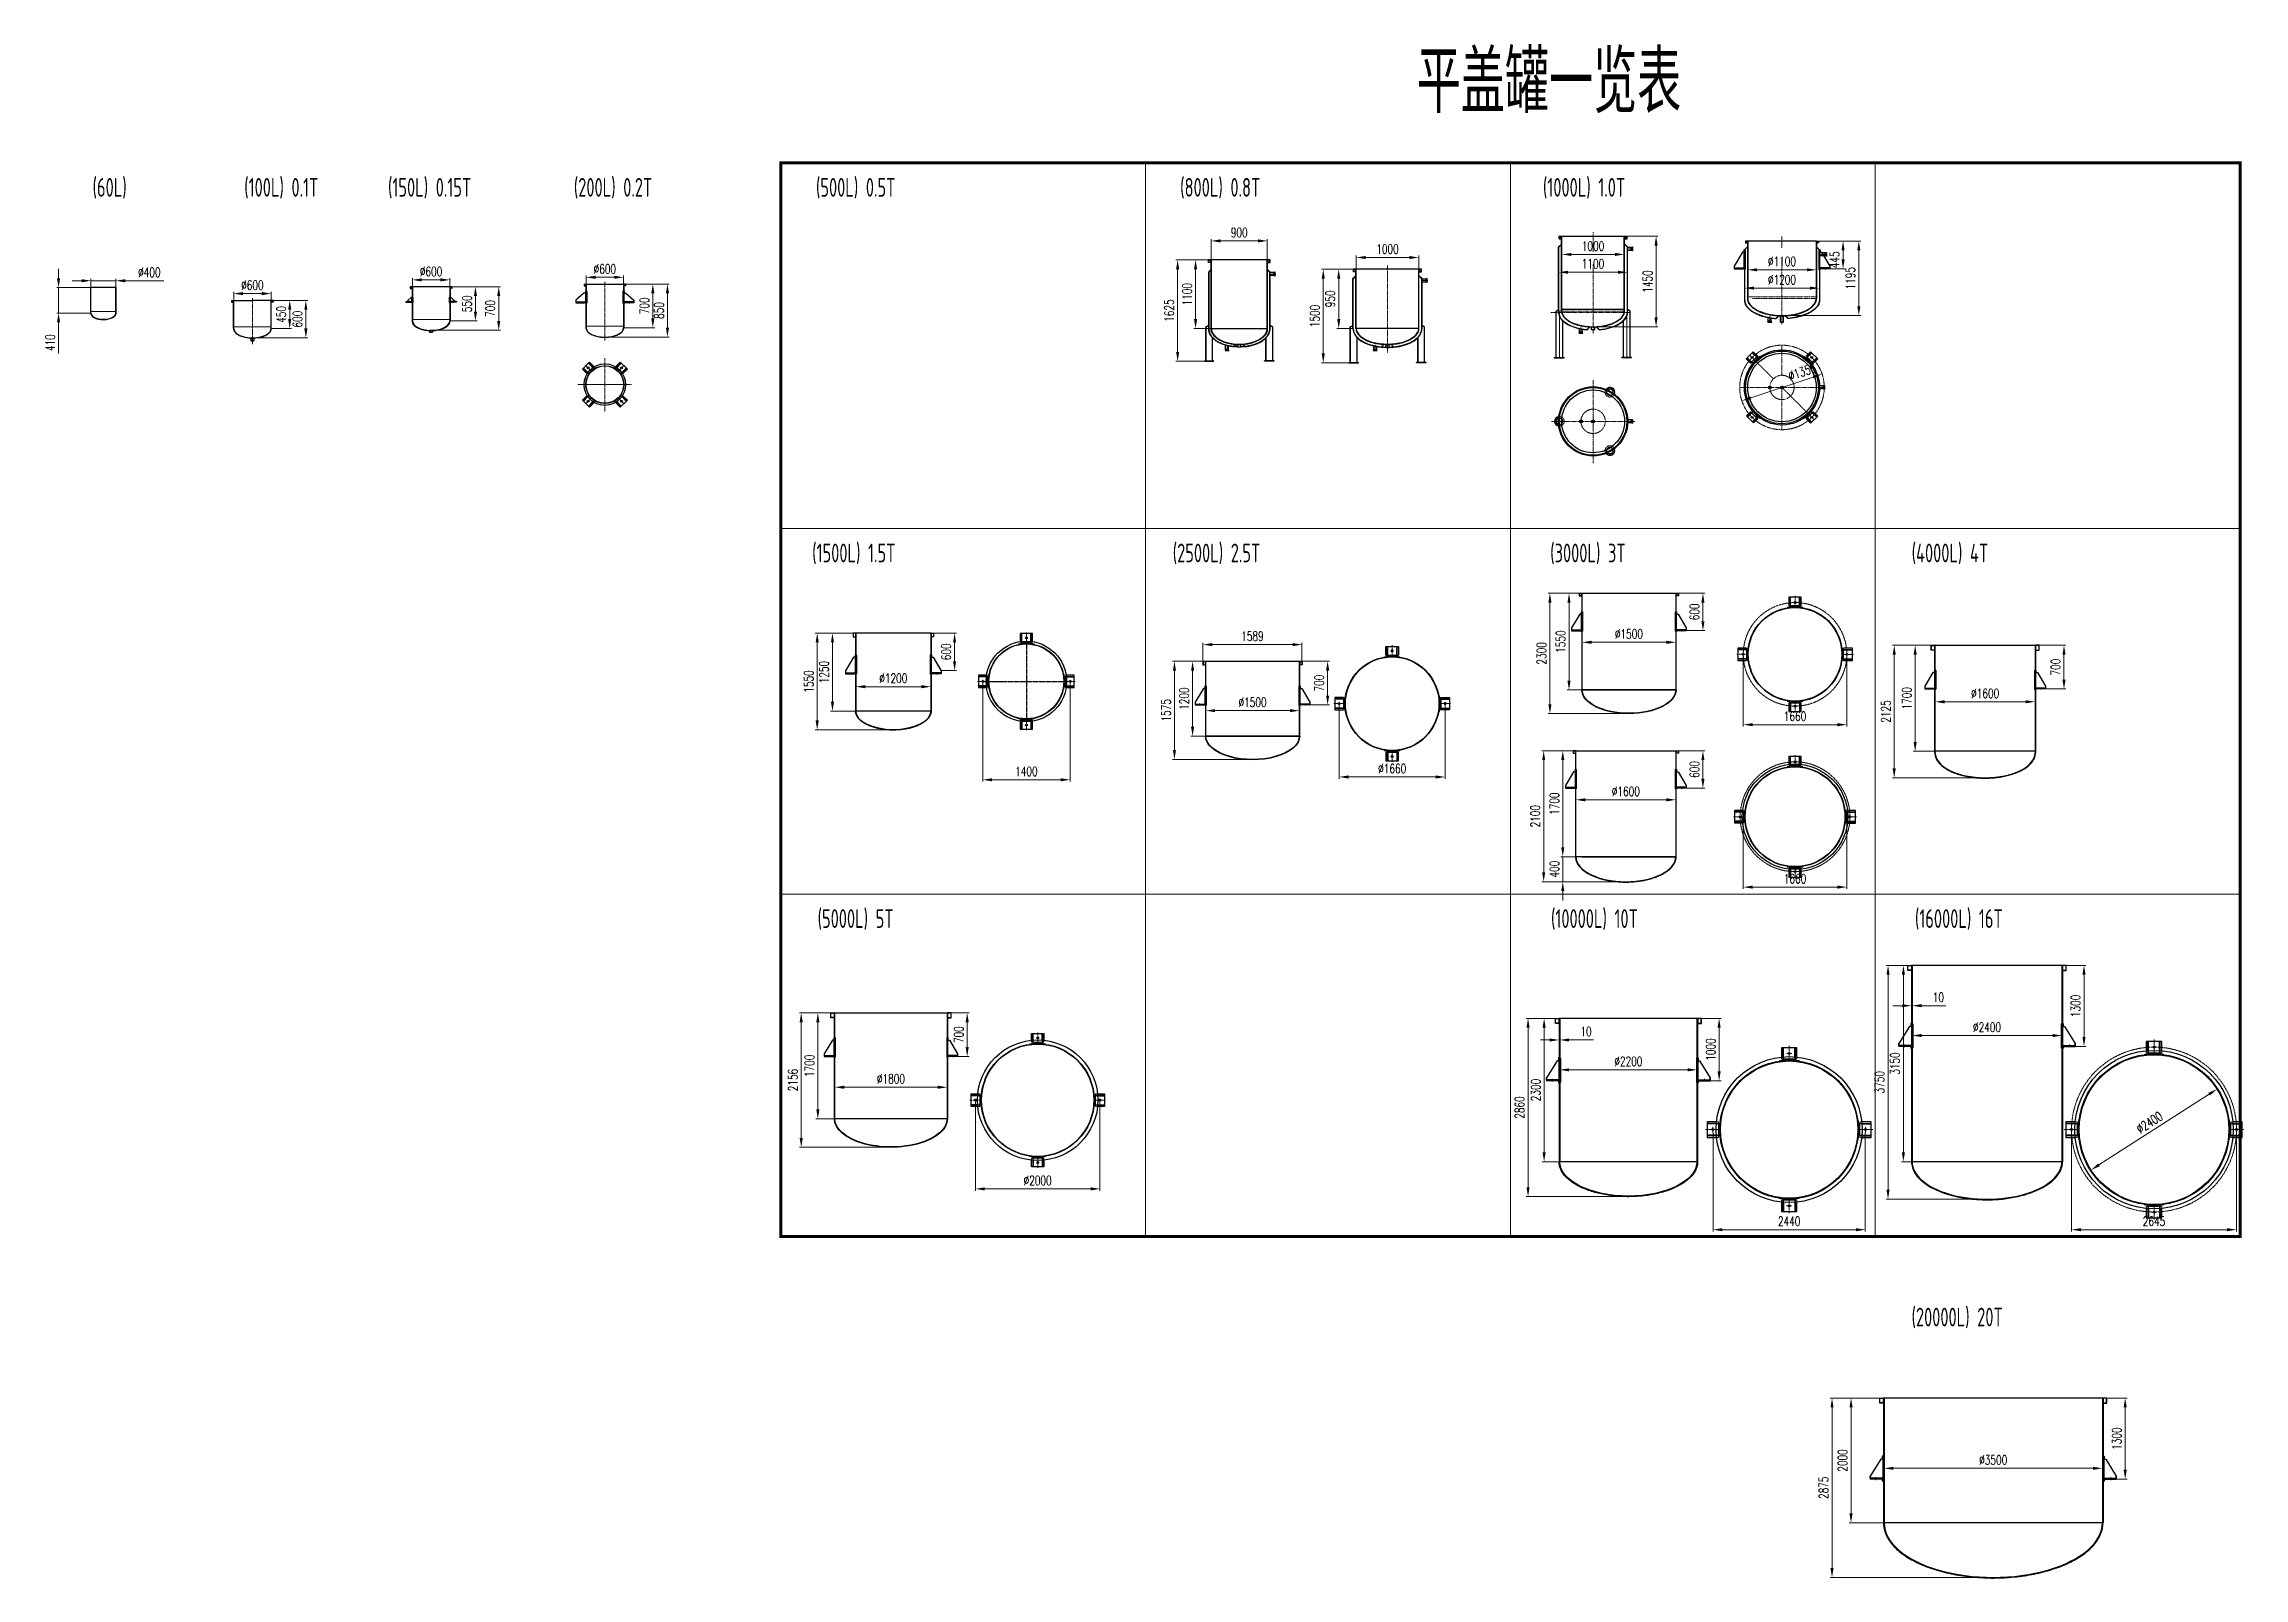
# Model space of a CAD drawing. Header units: inches. Extents: x -169 to 133840, y -13253 to 11464.
# Drawn here: x -169 to 35103, y -13239 to 11364 of the extents above; entities that cross this region are included whole.
import ezdxf

# ---------------------------------------------------------------- set-up
doc = ezdxf.new("R2010")
doc.units = ezdxf.units.IN
doc.header["$MEASUREMENT"] = 0
for name, pattern in [('ACAD_ISO02W100', [15, 12, -3]), ('CENTER', [50.8, 31.75, -6.35, 6.35, -6.35]), ('CENTER2', [1.125, 0.75, -0.125, 0.125, -0.125]), ('DASHED2', [9.525, 6.35, -3.175])]:
    doc.linetypes.add(name, pattern=pattern)
for name, color, linetype, lineweight in [('00', 93, 'Continuous', 25), ('1', 1, 'Continuous', 15), ('cc', 93, 'Continuous', 15), ('lk', 7, 'Continuous', 30), ('pm', 4, 'Continuous', 13), ('XU', 4, 'ACAD_ISO02W100', 13), ('xx', 1, 'ACAD_ISO02W100', 15), ('zx', 1, 'CENTER2', 15), ('中心线', 1, 'CENTER', 18), ('标注', 93, 'Continuous', 18)]:
    doc.layers.add(name, color=color, linetype=linetype, lineweight=lineweight)
doc.layers.add('3中心线层', color=1, linetype='CENTER')
doc.styles.get("Standard").update_dxf_attribs({"font": 'isocp.shx', "width": 0.707, "bigfont": 'hztxt.shx'})
doc.styles.add('style1', font='txt.shx', dxfattribs={"width": 0.7})
doc.dimstyles.new('iso-025', dxfattribs={"dimscale": 60, "dimtxt": 2.5, "dimasz": 2.5, "dimexe": 0.5, "dimexo": 0, "dimgap": 1, "dimtad": 1, "dimdec": 0, "dimdsep": 46, "dimtxsty": 'style1', "dimcen": 3, "dimclrd": 256, "dimclre": 256, "dimclrt": 256, "dimadec": 0, "dimazin": 2, "dimtfac": 1, "dimtdec": 0, "dimtmove": 0, "dimatfit": 0, "dimfxl": 0, "dimtolj": 1, "dimtzin": 0, "dimlwd": -1, "dimlwe": -1, "dimarcsym": 0})

msp = doc.modelspace()

# ---------------------------------------------------------------- texts
at = {"layer": 'cc', "attachment_point": 3}
for s, insert, char_height in [('平盖罐一览表', (26080.3, 11256.7), 1000), ('{\\H1.2x;(60L) }', (1157, 9214.9), 250), ('{\\H1.2x;(100L) 0.1T}', (4230.1, 9214.9), 250), ('{\\H1.2x;(150L) 0.15T}', (6681.8, 9214.9), 250), ('{\\H1.2x;(200L) 0.2T}', (9583.9, 9214.9), 250), ('{\\H1.2x;(500L) 0.5T}', (13482.6, 9214.9), 250), ('{\\H1.2x;(800L) 0.8T}', (19332.6, 9214.9), 250), ('{\\H1.2x;(1000L) 1.0T}', (25182.6, 9214.9), 250), ('{\\H1.2x;(1500L) 1.5T}', (13482.6, 3350.9), 250), ('{\\H1.2x;(2500L) 2.5T}', (19332.6, 3350.9), 250), ('(3000L) 3T', (25189.8, 3350.9), 300), ('(4000L) 4T', (31003.1, 3350.9), 300), ('(5000L) 5T', (13453.1, -2513.2), 300), ('(10000L) 10T', (25386.2, -2513.2), 300), ('(16000L) 16T', (31236.2, -2513.2), 300), ('(20000L) 20T', (31236.2, -8904.1), 300)]:
    msp.add_mtext(s, dxfattribs=dict(at, insert=insert, char_height=char_height))

# ---------------------------------------------------------------- blocks, each defined once
blk = doc.blocks.new('A$C0A10510D')
at = {"layer": 'lk'}
for p, q in [((14, 56), (0, 56)), ((0, 8), (0, 56)), ((14, 8), (0, 8)), ((18, 64), (14, 56)), ((14, 8), (14, 56)), ((18, 0), (14, 8)), ((21, 64), (18, 64)), ((18, 64), (18, 0)), ((21, 0), (21, 64)), ((21, 0), (18, 0))]:
    blk.add_line(p, q, dxfattribs=at)
at = {"layer": 'xx'}
for p, q in [((21, 54), (0, 54)), ((21, 10), (0, 10))]:
    blk.add_line(p, q, dxfattribs=at)
blk = doc.blocks.new('A$C325A4956')
at = {"layer": 'lk'}
for p, q in [((0, 8), (0, 56)), ((14, 56), (0, 56)), ((14, 8), (0, 8)), ((18, 64), (14, 56)), ((14, 8), (14, 56)), ((18, 0), (14, 8)), ((18, 64), (18, 0)), ((21, 64), (18, 64)), ((21, 0), (18, 0)), ((21, 0), (21, 64))]:
    blk.add_line(p, q, dxfattribs=at)
at = {"layer": 'xx'}
for p, q in [((21, 54), (0, 54)), ((21, 10), (0, 10))]:
    blk.add_line(p, q, dxfattribs=at)
blk = doc.blocks.new('A$C145C76D1')
at = {"layer": 'lk'}
for p, q in [((72, 56), (14, 56)), ((72, 8), (14, 8))]:
    blk.add_line(p, q, dxfattribs=at)
at = {"layer": 'zx'}
blk.add_line((0, 32), (104, 32), dxfattribs=at)
at = {"layer": 'lk'}
blk.add_blockref('A$C0A10510D', (72, 0), dxfattribs=at)
at = {"layer": 'zx'}
blk.add_blockref('A$C325A4956', (72, 0), dxfattribs=at)
blk = doc.blocks.new('*D113')
at = {"layer": 'cc'}
for p, q in [((24167, 7898), (24167, 8019)), ((24317, 7989), (25017, 7989)), ((25167, 7890), (25167, 8019))]:
    blk.add_line(p, q, dxfattribs=at)
for points in [[(24317, 8014), (24317, 7964), (24167, 7989)], [(25017, 8014), (25017, 7964), (25167, 7989)]]:
    blk.add_solid(points, dxfattribs=at)
at = {"layer": 'Defpoints', "color": 0}
for p in [(24167, 7898), (25167, 7989), (25167, 7890)]:
    blk.add_point(p, dxfattribs=at)
at = {"layer": 'cc', "insert": (24667, 8124), "char_height": 150, "attachment_point": 5, "style": 'style1'}
blk.add_mtext('\\A1;1000', dxfattribs=at)
blk = doc.blocks.new('*D114')
at = {"layer": 'cc'}
for p, q in [((24117, 7659), (24117, 7733)), ((24267, 7703), (25067, 7703)), ((25217, 7665), (25217, 7733))]:
    blk.add_line(p, q, dxfattribs=at)
for points in [[(24267, 7728), (24267, 7678), (24117, 7703)], [(25067, 7728), (25067, 7678), (25217, 7703)]]:
    blk.add_solid(points, dxfattribs=at)
at = {"layer": 'Defpoints', "color": 0}
for p in [(24117, 7659), (25217, 7703), (25217, 7665)]:
    blk.add_point(p, dxfattribs=at)
at = {"layer": 'cc', "insert": (24665, 7838), "char_height": 150, "attachment_point": 5, "style": 'style1'}
blk.add_mtext('\\A1;1100', dxfattribs=at)
blk = doc.blocks.new('*D115')
at = {"layer": 'cc'}
for p, q in [((25211, 8280), (25707, 8280)), ((25677, 8130), (25677, 6980)), ((24667, 6830), (25707, 6830))]:
    blk.add_line(p, q, dxfattribs=at)
for points in [[(25652, 8130), (25702, 8130), (25677, 8280)], [(25652, 6980), (25702, 6980), (25677, 6830)]]:
    blk.add_solid(points, dxfattribs=at)
at = {"layer": 'Defpoints', "color": 0}
for p in [(25211, 8280), (24667, 6830), (25677, 6830)]:
    blk.add_point(p, dxfattribs=at)
at = {"layer": 'cc', "insert": (25542, 7555), "char_height": 150, "attachment_point": 5, "rotation": 90, "style": 'style1'}
blk.add_mtext('\\A1;1450', dxfattribs=at)
blk = doc.blocks.new('A1.5T3')
for p, q in [((5355, 15451), (5355, 15152)), ((5376, 15459), (5363, 15459)), ((5370, 15169), (5370, 15419)), ((5370, 15419), (5400, 15419)), ((5530, 15169), (5370, 15169)), ((5376, 15459), (5376, 15419)), ((5376, 15169), (5376, 15144)), ((5390, 15155), (5390, 15169)), ((5400, 15419), (5530, 15199)), ((5445, 15169), (5445, 15155)), ((5475, 15169), (5475, 15155)), ((5530, 15199), (5530, 15169)), ((5530, 15169), (5530, 15155)), ((5363, 15144), (5376, 15144)), ((5530, 15155), (5390, 15155)), ((5530, 15155), (5460, 15155))]:
    blk.add_line(p, q)
at = {"linetype": 'DASHED2'}
blk.add_line((5368, 15459), (5368, 15144), dxfattribs=at)
for centre, start, end in [((5363, 15451), 90, 180), ((5363, 15152), 180, 270)]:
    blk.add_arc(centre, 8, start, end)
at = {"layer": '中心线'}
blk.add_line((5460, 15144), (5460, 15182), dxfattribs=at)
blk = doc.blocks.new('*D116')
at = {"layer": 'cc'}
for p, q in [((27146, 7693), (27146, 7772)), ((28246, 7693), (28246, 7772)), ((27296, 7742), (28096, 7742))]:
    blk.add_line(p, q, dxfattribs=at)
for points in [[(27296, 7767), (27296, 7717), (27146, 7742)], [(28096, 7767), (28096, 7717), (28246, 7742)]]:
    blk.add_solid(points, dxfattribs=at)
at = {"layer": 'Defpoints', "color": 0}
for p in [(27146, 7693), (28246, 7742), (28246, 7693)]:
    blk.add_point(p, dxfattribs=at)
at = {"layer": 'cc', "insert": (27696, 7877), "char_height": 150, "attachment_point": 5, "style": 'style1'}
blk.add_mtext('\\A1;{\\Ftxt.shx|c0;%%c}1100', dxfattribs=at)
blk = doc.blocks.new('*D117')
at = {"layer": 'cc'}
for p, q in [((27096, 7444), (27096, 7479)), ((27246, 7449), (28146, 7449)), ((28296, 7451), (28296, 7419))]:
    blk.add_line(p, q, dxfattribs=at)
for points in [[(27246, 7474), (27246, 7424), (27096, 7449)], [(28146, 7474), (28146, 7424), (28296, 7449)]]:
    blk.add_solid(points, dxfattribs=at)
at = {"layer": 'Defpoints', "color": 0}
for p in [(27096, 7444), (28296, 7451), (28296, 7449)]:
    blk.add_point(p, dxfattribs=at)
at = {"layer": 'cc', "insert": (27696, 7584), "char_height": 150, "attachment_point": 5, "style": 'style1'}
blk.add_mtext('\\A1;{\\Ftxt.shx|c0;%%c}1200', dxfattribs=at)
blk = doc.blocks.new('*D118')
at = {"layer": 'cc'}
for p, q in [((28202, 8204), (28705, 8204)), ((28675, 8054), (28675, 7909)), ((28391, 7759), (28705, 7759))]:
    blk.add_line(p, q, dxfattribs=at)
for points in [[(28650, 8054), (28700, 8054), (28675, 8204)], [(28650, 7909), (28700, 7909), (28675, 7759)]]:
    blk.add_solid(points, dxfattribs=at)
at = {"layer": 'Defpoints', "color": 0}
for p in [(28202, 8204), (28391, 7759), (28675, 7759)]:
    blk.add_point(p, dxfattribs=at)
at = {"layer": 'cc', "insert": (28540, 7902), "char_height": 150, "attachment_point": 5, "rotation": 90, "style": 'style1'}
blk.add_mtext('\\A1;445', dxfattribs=at)
blk = doc.blocks.new('*D119')
at = {"layer": 'cc'}
blk.add_line((27195, 5689), (28196, 6022), dxfattribs=at)
for points in [[(28188, 6046), (28204, 5998), (28339, 6070)], [(27187, 5713), (27203, 5665), (27053, 5642)]]:
    blk.add_solid(points, dxfattribs=at)
at = {"layer": 'Defpoints', "color": 0}
for p in [(28339, 6070), (27053, 5642)]:
    blk.add_point(p, dxfattribs=at)
at = {"layer": 'cc', "insert": (28019, 6106), "char_height": 150, "attachment_point": 5, "rotation": 18.4048, "style": 'style1'}
blk.add_mtext('\\A1;{\\Ftxt.shx|c0;%%c1356}', dxfattribs=at)
blk = doc.blocks.new('*D120')
at = {"layer": 'cc'}
for p, q in [((28280, 8204), (28958, 8204)), ((28928, 8054), (28928, 7159)), ((27696, 7009), (28958, 7009))]:
    blk.add_line(p, q, dxfattribs=at)
for points in [[(28903, 8054), (28953, 8054), (28928, 8204)], [(28903, 7159), (28953, 7159), (28928, 7009)]]:
    blk.add_solid(points, dxfattribs=at)
at = {"layer": 'Defpoints', "color": 0}
for p in [(28280, 8204), (27696, 7009), (28928, 7009)]:
    blk.add_point(p, dxfattribs=at)
at = {"layer": 'cc', "insert": (28793, 7607), "char_height": 150, "attachment_point": 5, "rotation": 90, "style": 'style1'}
blk.add_mtext('\\A1;1195', dxfattribs=at)
blk = doc.blocks.new('*D124')
at = {"layer": 'cc'}
for p, q in [((18411, 1464), (18216, 1464)), ((18246, 1314), (18246, 414)), ((18451, 264), (18216, 264))]:
    blk.add_line(p, q, dxfattribs=at)
for points in [[(18221, 1314), (18271, 1314), (18246, 1464)], [(18221, 414), (18271, 414), (18246, 264)]]:
    blk.add_solid(points, dxfattribs=at)
at = {"layer": 'Defpoints', "color": 0}
for p in [(18411, 1464), (18246, 264), (18451, 264)]:
    blk.add_point(p, dxfattribs=at)
at = {"layer": 'cc', "insert": (18111, 864), "char_height": 150, "attachment_point": 5, "rotation": 90, "style": 'style1'}
blk.add_mtext('\\A1;1200', dxfattribs=at)
blk = doc.blocks.new('*D122')
at = {"layer": 'cc'}
for p, q in [((18457, 1033), (18457, 642)), ((19957, 885), (19957, 642)), ((18607, 672), (19807, 672))]:
    blk.add_line(p, q, dxfattribs=at)
for points in [[(18607, 697), (18607, 647), (18457, 672)], [(19807, 697), (19807, 647), (19957, 672)]]:
    blk.add_solid(points, dxfattribs=at)
at = {"layer": 'Defpoints', "color": 0}
for p in [(18457, 1033), (19957, 885), (19957, 672)]:
    blk.add_point(p, dxfattribs=at)
at = {"layer": 'cc', "insert": (19207, 807), "char_height": 150, "attachment_point": 5, "style": 'style1'}
blk.add_mtext('\\A1;%%C1500', dxfattribs=at)
blk = doc.blocks.new('A1.5T2')
for p, q in [((5072, 14699), (5070, 14691)), ((5095, 14664), (5095, 14524)), ((5095, 14664), (5115, 14664)), ((5095, 14524), (5295, 14524)), ((5115, 14524), (5115, 14684)), ((5115, 14684), (5115, 14654)), ((5115, 14664), (5115, 14524)), ((5115, 14654), (5123, 14654)), ((5123, 14683), (5123, 14524)), ((5123, 14664), (5267, 14664)), ((5267, 14683), (5267, 14524)), ((5275, 14654), (5267, 14654)), ((5275, 14684), (5275, 14524)), ((5275, 14664), (5295, 14664)), ((5295, 14524), (5295, 14664)), ((5317, 14699), (5319, 14691))]:
    blk.add_line(p, q)
blk.add_circle((5195, 14594), 15)
for radius, start, end in [(613, 258.2962, 270), (613, 258.2962, 281.7038), (605, 258.2962, 281.7038), (613, 270, 281.7038)]:
    blk.add_arc((5195, 15291), radius, start, end)
at = {"layer": '中心线'}
for p, q in [((5169, 14594), (5220, 14594)), ((5195, 14507), (5195, 14699))]:
    blk.add_line(p, q, dxfattribs=at)
blk = doc.blocks.new('*D121')
at = {"layer": 'cc'}
for p, q in [((20597, 785), (20597, -422)), ((22295, 785), (22295, -422)), ((20747, -392), (22145, -392))]:
    blk.add_line(p, q, dxfattribs=at)
for points in [[(20747, -367), (20747, -417), (20597, -392)], [(22145, -367), (22145, -417), (22295, -392)]]:
    blk.add_solid(points, dxfattribs=at)
at = {"layer": 'Defpoints', "color": 0}
for p in [(20597, 785), (22295, 785), (22295, -392)]:
    blk.add_point(p, dxfattribs=at)
at = {"layer": 'cc', "insert": (21446, -257), "char_height": 150, "attachment_point": 5, "style": 'style1'}
blk.add_mtext('\\A1;%%c1660', dxfattribs=at)
blk = doc.blocks.new('*D123')
at = {"layer": 'cc'}
for p, q in [((20003, 1464), (20441, 1464)), ((20411, 1314), (20411, 914)), ((20126, 764), (20441, 764))]:
    blk.add_line(p, q, dxfattribs=at)
for points in [[(20386, 1314), (20436, 1314), (20411, 1464)], [(20386, 914), (20436, 914), (20411, 764)]]:
    blk.add_solid(points, dxfattribs=at)
at = {"layer": 'Defpoints', "color": 0}
for p in [(20003, 1464), (20126, 764), (20411, 764)]:
    blk.add_point(p, dxfattribs=at)
at = {"layer": 'cc', "insert": (20276, 1114), "char_height": 150, "attachment_point": 5, "rotation": 90, "style": 'style1'}
blk.add_mtext('\\A1;700', dxfattribs=at)
blk = doc.blocks.new('*D133')
at = {"layer": 'cc'}
for p, q in [((32253, -3413), (32568, -3413)), ((32538, -4563), (32538, -3563)), ((32393, -4713), (32568, -4713))]:
    blk.add_line(p, q, dxfattribs=at)
for points in [[(32513, -3563), (32563, -3563), (32538, -3413)], [(32513, -4563), (32563, -4563), (32538, -4713)]]:
    blk.add_solid(points, dxfattribs=at)
at = {"layer": 'Defpoints', "color": 0}
for p in [(32253, -3413), (32538, -3413), (32393, -4713)]:
    blk.add_point(p, dxfattribs=at)
at = {"layer": 'cc', "insert": (32403, -4063), "char_height": 150, "attachment_point": 5, "rotation": 90, "style": 'style1'}
blk.add_mtext('\\A1;1300', dxfattribs=at)
blk = doc.blocks.new('*D134')
at = {"layer": 'cc'}
for p, q in [((29713, -3413), (29366, -3413)), ((29396, -3563), (29396, -7013)), ((30983, -7163), (29366, -7163))]:
    blk.add_line(p, q, dxfattribs=at)
for points in [[(29371, -3563), (29421, -3563), (29396, -3413)], [(29371, -7013), (29421, -7013), (29396, -7163)]]:
    blk.add_solid(points, dxfattribs=at)
at = {"layer": 'Defpoints', "color": 0}
for p in [(29713, -3413), (29396, -7163), (30983, -7163)]:
    blk.add_point(p, dxfattribs=at)
at = {"layer": 'cc', "insert": (29261, -5288), "char_height": 150, "attachment_point": 5, "rotation": 90, "style": 'style1'}
blk.add_mtext('\\A1;3750', dxfattribs=at)
blk = doc.blocks.new('*D135')
at = {"layer": 'cc'}
for p, q in [((32338, -6092), (32338, -7683)), ((34983, -6092), (34983, -7683)), ((32488, -7653), (34833, -7653))]:
    blk.add_line(p, q, dxfattribs=at)
for points in [[(32488, -7628), (32488, -7678), (32338, -7653)], [(34833, -7628), (34833, -7678), (34983, -7653)]]:
    blk.add_solid(points, dxfattribs=at)
at = {"layer": 'Defpoints', "color": 0}
for p in [(32338, -6092), (34983, -6092), (34983, -7653)]:
    blk.add_point(p, dxfattribs=at)
at = {"layer": 'cc', "insert": (33661, -7518), "char_height": 150, "attachment_point": 5, "style": 'style1'}
blk.add_mtext('\\A1;2645', dxfattribs=at)
blk = doc.blocks.new('A2T3')
for p, q in [((5809, 9186), (5809, 8806)), ((5819, 9196), (5838, 9196)), ((5838, 9196), (5838, 9148)), ((5831, 9148), (5831, 8844)), ((5831, 9148), (5861, 9148)), ((5831, 8844), (6031, 8844)), ((5838, 8844), (5838, 8796)), ((5851, 8844), (5851, 8828)), ((5851, 8828), (6031, 8828)), ((5851, 8828), (6031, 8828)), ((5861, 9148), (6031, 8874)), ((5926, 8844), (5926, 8828)), ((5956, 8844), (5956, 8828)), ((6031, 8874), (6031, 8828)), ((6031, 8844), (6031, 8874)), ((5819, 8796), (5838, 8796))]:
    blk.add_line(p, q)
at = {"linetype": 'DASHED2'}
blk.add_line((5828, 9196), (5828, 8796), dxfattribs=at)
for centre, start, end in [((5819, 9186), 90, 180), ((5819, 8806), 180, 270)]:
    blk.add_arc(centre, 10, start, end)
at = {"layer": '中心线'}
blk.add_line((5941, 8858), (5941, 8808), dxfattribs=at)
blk = doc.blocks.new('*D132')
at = {"layer": 'cc'}
for p, q in [((29783, -4216), (29783, -4569)), ((29933, -4539), (32033, -4539)), ((32183, -4450), (32183, -4569))]:
    blk.add_line(p, q, dxfattribs=at)
for points in [[(29933, -4514), (29933, -4564), (29783, -4539)], [(32033, -4514), (32033, -4564), (32183, -4539)]]:
    blk.add_solid(points, dxfattribs=at)
at = {"layer": 'Defpoints', "color": 0}
for p in [(29783, -4216), (32183, -4450), (32183, -4539)]:
    blk.add_point(p, dxfattribs=at)
at = {"layer": 'cc', "insert": (30983, -4404), "char_height": 150, "attachment_point": 5, "style": 'style1'}
blk.add_mtext('\\A1;%%C2400', dxfattribs=at)
blk = doc.blocks.new('A$C4BBC1FBF')
at = {"layer": 'lk'}
for points in [[(0, 0), (60, 0), (60, 80), (0, 80)], [(3, 3), (57, 3), (57, 77), (3, 77)]]:
    blk.add_lwpolyline(points, close=True, dxfattribs=at)
blk = doc.blocks.new('*D137')
at = {"layer": 'cc'}
for p, q in [((29623, -4060), (29473, -4060)), ((29773, -5049), (29773, -4030)), ((29773, -4060), (29783, -4060)), ((29783, -4499), (29783, -4030)), ((29933, -4060), (30325, -4060))]:
    blk.add_line(p, q, dxfattribs=at)
for points in [[(29623, -4035), (29623, -4085), (29773, -4060)], [(29933, -4035), (29933, -4085), (29783, -4060)]]:
    blk.add_solid(points, dxfattribs=at)
at = {"layer": 'Defpoints', "color": 0}
for p in [(29773, -4060), (29783, -4499), (29773, -5049)]:
    blk.add_point(p, dxfattribs=at)
at = {"layer": 'cc', "insert": (30204, -3925), "char_height": 150, "attachment_point": 5, "style": 'style1'}
blk.add_mtext('\\A1;10', dxfattribs=at)
blk = doc.blocks.new('*D143')
at = {"layer": 'cc'}
for p, q in [((29333, -11157), (29333, -11510)), ((32833, -11279), (32833, -11510)), ((29483, -11480), (32683, -11480))]:
    blk.add_line(p, q, dxfattribs=at)
for points in [[(29483, -11455), (29483, -11505), (29333, -11480)], [(32683, -11455), (32683, -11505), (32833, -11480)]]:
    blk.add_solid(points, dxfattribs=at)
at = {"layer": 'Defpoints', "color": 0}
for p in [(29333, -11157), (32833, -11279), (32833, -11480)]:
    blk.add_point(p, dxfattribs=at)
at = {"layer": 'cc', "insert": (31083, -11345), "char_height": 150, "attachment_point": 5, "style": 'style1'}
blk.add_mtext('\\A1;%%C3500', dxfattribs=at)
blk = doc.blocks.new('*D142')
at = {"layer": 'cc'}
for p, q in [((29263, -10354), (28468, -10354)), ((28498, -10504), (28498, -13079)), ((31083, -13229), (28468, -13229))]:
    blk.add_line(p, q, dxfattribs=at)
for points in [[(28473, -10504), (28523, -10504), (28498, -10354)], [(28473, -13079), (28523, -13079), (28498, -13229)]]:
    blk.add_solid(points, dxfattribs=at)
at = {"layer": 'Defpoints', "color": 0}
for p in [(29263, -10354), (28498, -13229), (31083, -13229)]:
    blk.add_point(p, dxfattribs=at)
at = {"layer": 'cc', "insert": (28363, -11792), "char_height": 150, "attachment_point": 5, "rotation": 90, "style": 'style1'}
blk.add_mtext('\\A1;2875', dxfattribs=at)
blk = doc.blocks.new('*D141')
at = {"layer": 'cc'}
for p, q in [((32913, -10354), (33228, -10354)), ((33198, -11504), (33198, -10504)), ((33053, -11654), (33228, -11654))]:
    blk.add_line(p, q, dxfattribs=at)
for points in [[(33173, -10504), (33223, -10504), (33198, -10354)], [(33173, -11504), (33223, -11504), (33198, -11654)]]:
    blk.add_solid(points, dxfattribs=at)
at = {"layer": 'Defpoints', "color": 0}
for p in [(32913, -10354), (33198, -10354), (33053, -11654)]:
    blk.add_point(p, dxfattribs=at)
at = {"layer": 'cc', "insert": (33063, -11004), "char_height": 150, "attachment_point": 5, "rotation": 90, "style": 'style1'}
blk.add_mtext('\\A1;1300', dxfattribs=at)
blk = doc.blocks.new('*D144')
at = {"layer": 'cc'}
for p, q in [((29263, -10354), (28773, -10354)), ((28803, -10504), (28803, -12204)), ((29323, -12354), (28773, -12354))]:
    blk.add_line(p, q, dxfattribs=at)
for points in [[(28778, -10504), (28828, -10504), (28803, -10354)], [(28778, -12204), (28828, -12204), (28803, -12354)]]:
    blk.add_solid(points, dxfattribs=at)
at = {"layer": 'Defpoints', "color": 0}
for p in [(29263, -10354), (28803, -12354), (29323, -12354)]:
    blk.add_point(p, dxfattribs=at)
at = {"layer": 'cc', "insert": (28668, -11354), "char_height": 150, "attachment_point": 5, "rotation": 90, "style": 'style1'}
blk.add_mtext('\\A1;2000', dxfattribs=at)
blk = doc.blocks.new('*D178')
at = {"layer": 'cc'}
for p, q in [((3475, 7252), (3800, 7252)), ((3770, 6952), (3770, 7102)), ((3475, 6802), (3800, 6802))]:
    blk.add_line(p, q, dxfattribs=at)
for points in [[(3745, 7102), (3795, 7102), (3770, 7252)], [(3745, 6952), (3795, 6952), (3770, 6802)]]:
    blk.add_solid(points, dxfattribs=at)
at = {"layer": 'Defpoints', "color": 0}
for p in [(3475, 7252), (3770, 7252), (3475, 6802)]:
    blk.add_point(p, dxfattribs=at)
at = {"layer": 'cc', "insert": (3635, 7027), "char_height": 150, "attachment_point": 5, "rotation": 90, "style": 'style1'}
blk.add_mtext('\\A1;450', dxfattribs=at)
blk = doc.blocks.new('*D179')
at = {"layer": 'cc'}
for p, q in [((3526, 7252), (4059, 7252)), ((4029, 7102), (4029, 6802)), ((3172, 6652), (4059, 6652))]:
    blk.add_line(p, q, dxfattribs=at)
for points in [[(4004, 7102), (4054, 7102), (4029, 7252)], [(4004, 6802), (4054, 6802), (4029, 6652)]]:
    blk.add_solid(points, dxfattribs=at)
at = {"layer": 'Defpoints', "color": 0}
for p in [(3526, 7252), (3172, 6652), (4029, 6652)]:
    blk.add_point(p, dxfattribs=at)
at = {"layer": 'cc', "insert": (3894, 6952), "char_height": 150, "attachment_point": 5, "rotation": 90, "style": 'style1'}
blk.add_mtext('\\A1;600', dxfattribs=at)
blk = doc.blocks.new('*D191')
at = {"layer": 'cc'}
for p, q in [((26038, 2555), (26458, 2555)), ((26428, 2405), (26428, 2105)), ((26160, 1955), (26458, 1955))]:
    blk.add_line(p, q, dxfattribs=at)
for points in [[(26403, 2405), (26453, 2405), (26428, 2555)], [(26403, 2105), (26453, 2105), (26428, 1955)]]:
    blk.add_solid(points, dxfattribs=at)
at = {"layer": 'Defpoints', "color": 0}
for p in [(26038, 2555), (26160, 1955), (26428, 1955)]:
    blk.add_point(p, dxfattribs=at)
at = {"layer": 'cc', "insert": (26293, 2255), "char_height": 150, "attachment_point": 5, "rotation": 90, "style": 'style1'}
blk.add_mtext('\\A1;600', dxfattribs=at)
blk = doc.blocks.new('*D192')
at = {"layer": 'cc'}
for p, q in [((24446, 2555), (23945, 2555)), ((23975, 2405), (23975, 774)), ((25242, 624), (23945, 624))]:
    blk.add_line(p, q, dxfattribs=at)
for points in [[(23950, 2405), (24000, 2405), (23975, 2555)], [(23950, 774), (24000, 774), (23975, 624)]]:
    blk.add_solid(points, dxfattribs=at)
at = {"layer": 'Defpoints', "color": 0}
for p in [(24446, 2555), (23975, 624), (25242, 624)]:
    blk.add_point(p, dxfattribs=at)
at = {"layer": 'cc', "insert": (23840, 1590), "char_height": 150, "attachment_point": 5, "rotation": 90, "style": 'style1'}
blk.add_mtext('\\A1;2300', dxfattribs=at)
blk = doc.blocks.new('*D193')
at = {"layer": 'cc'}
for p, q in [((24492, 1824), (24492, 1738)), ((24642, 1768), (25842, 1768)), ((25992, 1816), (25992, 1738))]:
    blk.add_line(p, q, dxfattribs=at)
for points in [[(24642, 1793), (24642, 1743), (24492, 1768)], [(25842, 1793), (25842, 1743), (25992, 1768)]]:
    blk.add_solid(points, dxfattribs=at)
at = {"layer": 'Defpoints', "color": 0}
for p in [(24492, 1824), (25992, 1816), (25992, 1768)]:
    blk.add_point(p, dxfattribs=at)
at = {"layer": 'cc', "insert": (25242, 1903), "char_height": 150, "attachment_point": 5, "style": 'style1'}
blk.add_mtext('\\A1;%%C1500', dxfattribs=at)
blk = doc.blocks.new('*D194')
at = {"layer": 'cc'}
for p, q in [((24446, 2555), (24251, 2555)), ((24281, 2405), (24281, 1155)), ((24486, 1005), (24251, 1005))]:
    blk.add_line(p, q, dxfattribs=at)
for points in [[(24256, 2405), (24306, 2405), (24281, 2555)], [(24256, 1155), (24306, 1155), (24281, 1005)]]:
    blk.add_solid(points, dxfattribs=at)
at = {"layer": 'Defpoints', "color": 0}
for p in [(24446, 2555), (24281, 1005), (24486, 1005)]:
    blk.add_point(p, dxfattribs=at)
at = {"layer": 'cc', "insert": (24146, 1780), "char_height": 150, "attachment_point": 5, "rotation": 90, "style": 'style1'}
blk.add_mtext('\\A1;1550', dxfattribs=at)
blk = doc.blocks.new('*D195')
at = {"layer": 'cc'}
for p, q in [((27075, 1550), (27075, 417)), ((28735, 1550), (28735, 417)), ((27225, 447), (28585, 447))]:
    blk.add_line(p, q, dxfattribs=at)
for points in [[(27225, 472), (27225, 422), (27075, 447)], [(28585, 472), (28585, 422), (28735, 447)]]:
    blk.add_solid(points, dxfattribs=at)
at = {"layer": 'Defpoints', "color": 0}
for p in [(27075, 1550), (28735, 1550), (28735, 447)]:
    blk.add_point(p, dxfattribs=at)
at = {"layer": 'cc', "insert": (27905, 582), "char_height": 150, "attachment_point": 5, "style": 'style1'}
blk.add_mtext('\\A1;1660', dxfattribs=at)
blk = doc.blocks.new('*D196')
at = {"layer": 'cc'}
for p, q in [((26038, 29), (26458, 29)), ((26428, -121), (26428, -421)), ((26160, -571), (26458, -571))]:
    blk.add_line(p, q, dxfattribs=at)
for points in [[(26403, -121), (26453, -121), (26428, 29)], [(26403, -421), (26453, -421), (26428, -571)]]:
    blk.add_solid(points, dxfattribs=at)
at = {"layer": 'Defpoints', "color": 0}
for p in [(26038, 29), (26160, -571), (26428, -571)]:
    blk.add_point(p, dxfattribs=at)
at = {"layer": 'cc', "insert": (26293, -271), "char_height": 150, "attachment_point": 5, "rotation": 90, "style": 'style1'}
blk.add_mtext('\\A1;600', dxfattribs=at)
blk = doc.blocks.new('*D197')
at = {"layer": 'cc'}
for p, q in [((24346, 29), (23845, 29)), ((23875, -121), (23875, -1921)), ((25192, -2071), (23845, -2071))]:
    blk.add_line(p, q, dxfattribs=at)
for points in [[(23850, -121), (23900, -121), (23875, 29)], [(23850, -1921), (23900, -1921), (23875, -2071)]]:
    blk.add_solid(points, dxfattribs=at)
at = {"layer": 'Defpoints', "color": 0}
for p in [(24346, 29), (23875, -2071), (25192, -2071)]:
    blk.add_point(p, dxfattribs=at)
at = {"layer": 'cc', "insert": (23740, -1021), "char_height": 150, "attachment_point": 5, "rotation": 90, "style": 'style1'}
blk.add_mtext('\\A1;2100', dxfattribs=at)
blk = doc.blocks.new('*D198')
at = {"layer": 'cc'}
for p, q in [((24392, -702), (24392, -788)), ((24542, -758), (25842, -758)), ((25992, -710), (25992, -788))]:
    blk.add_line(p, q, dxfattribs=at)
for points in [[(24542, -733), (24542, -783), (24392, -758)], [(25842, -733), (25842, -783), (25992, -758)]]:
    blk.add_solid(points, dxfattribs=at)
at = {"layer": 'Defpoints', "color": 0}
for p in [(24392, -702), (25992, -710), (25992, -758)]:
    blk.add_point(p, dxfattribs=at)
at = {"layer": 'cc', "insert": (25192, -623), "char_height": 150, "attachment_point": 5, "style": 'style1'}
blk.add_mtext('\\A1;%%C1600', dxfattribs=at)
blk = doc.blocks.new('*D199')
at = {"layer": 'cc'}
for p, q in [((24346, 29), (24151, 29)), ((24181, -121), (24181, -1521)), ((24386, -1671), (24151, -1671))]:
    blk.add_line(p, q, dxfattribs=at)
for points in [[(24156, -121), (24206, -121), (24181, 29)], [(24156, -1521), (24206, -1521), (24181, -1671)]]:
    blk.add_solid(points, dxfattribs=at)
at = {"layer": 'Defpoints', "color": 0}
for p in [(24346, 29), (24181, -1671), (24386, -1671)]:
    blk.add_point(p, dxfattribs=at)
at = {"layer": 'cc', "insert": (24046, -821), "char_height": 150, "attachment_point": 5, "rotation": 90, "style": 'style1'}
blk.add_mtext('\\A1;1700', dxfattribs=at)
blk = doc.blocks.new('*D200')
at = {"layer": 'cc'}
for p, q in [((24181, -1521), (24181, -1371)), ((24268, -1671), (24151, -1671)), ((24181, -1671), (24181, -2071)), ((25192, -2071), (24151, -2071)), ((24181, -2221), (24181, -2371))]:
    blk.add_line(p, q, dxfattribs=at)
for points in [[(24156, -1521), (24206, -1521), (24181, -1671)], [(24156, -2221), (24206, -2221), (24181, -2071)]]:
    blk.add_solid(points, dxfattribs=at)
at = {"layer": 'Defpoints', "color": 0}
for p in [(24268, -1671), (24181, -2071), (25192, -2071)]:
    blk.add_point(p, dxfattribs=at)
at = {"layer": 'cc', "insert": (24046, -1871), "char_height": 150, "attachment_point": 5, "rotation": 90, "style": 'style1'}
blk.add_mtext('\\A1;400', dxfattribs=at)
blk = doc.blocks.new('*D201')
at = {"layer": 'cc'}
for p, q in [((27075, -1055), (27075, -2188)), ((28735, -1056), (28735, -2188)), ((27225, -2158), (28585, -2158))]:
    blk.add_line(p, q, dxfattribs=at)
for points in [[(27225, -2133), (27225, -2183), (27075, -2158)], [(28585, -2133), (28585, -2183), (28735, -2158)]]:
    blk.add_solid(points, dxfattribs=at)
at = {"layer": 'Defpoints', "color": 0}
for p in [(27075, -1055), (28735, -1056), (28735, -2158)]:
    blk.add_point(p, dxfattribs=at)
at = {"layer": 'cc', "insert": (27905, -2023), "char_height": 150, "attachment_point": 5, "style": 'style1'}
blk.add_mtext('\\A1;1660', dxfattribs=at)
blk = doc.blocks.new('*D202')
at = {"layer": 'cc'}
for p, q in [((8523, 7514), (8523, 7652)), ((8673, 7622), (8973, 7622)), ((9123, 7514), (9123, 7652))]:
    blk.add_line(p, q, dxfattribs=at)
for points in [[(8673, 7647), (8673, 7597), (8523, 7622)], [(8973, 7647), (8973, 7597), (9123, 7622)]]:
    blk.add_solid(points, dxfattribs=at)
at = {"layer": 'Defpoints', "color": 0}
for p in [(8523, 7514), (9123, 7622), (9123, 7514)]:
    blk.add_point(p, dxfattribs=at)
at = {"layer": 'cc', "insert": (8823, 7757), "char_height": 150, "attachment_point": 5, "style": 'style1'}
blk.add_mtext('\\A1;%%c600', dxfattribs=at)
blk = doc.blocks.new('*D203')
at = {"layer": 'cc'}
for p, q in [((2872, 7252), (2872, 7391)), ((3022, 7361), (3322, 7361)), ((3472, 7252), (3472, 7391))]:
    blk.add_line(p, q, dxfattribs=at)
for points in [[(3022, 7386), (3022, 7336), (2872, 7361)], [(3322, 7386), (3322, 7336), (3472, 7361)]]:
    blk.add_solid(points, dxfattribs=at)
at = {"layer": 'Defpoints', "color": 0}
for p in [(2872, 7252), (3472, 7361), (3472, 7252)]:
    blk.add_point(p, dxfattribs=at)
at = {"layer": 'cc', "insert": (3172, 7496), "char_height": 150, "attachment_point": 5, "style": 'style1'}
blk.add_mtext('\\A1;%%c600', dxfattribs=at)
blk = doc.blocks.new('*D204')
at = {"layer": 'cc'}
for p, q in [((9156, 7514), (9856, 7514)), ((9826, 7364), (9826, 6814)), ((8823, 6664), (9856, 6664))]:
    blk.add_line(p, q, dxfattribs=at)
for points in [[(9801, 7364), (9851, 7364), (9826, 7514)], [(9801, 6814), (9851, 6814), (9826, 6664)]]:
    blk.add_solid(points, dxfattribs=at)
at = {"layer": 'Defpoints', "color": 0}
for p in [(9156, 7514), (8823, 6664), (9826, 6664)]:
    blk.add_point(p, dxfattribs=at)
at = {"layer": 'cc', "insert": (9691, 7089), "char_height": 150, "attachment_point": 5, "rotation": 90, "style": 'style1'}
blk.add_mtext('\\A1;850', dxfattribs=at)
blk = doc.blocks.new('*D205')
at = {"layer": 'cc'}
for p, q in [((9421, 7514), (9622, 7514)), ((9592, 7364), (9592, 6964)), ((9126, 6814), (9622, 6814))]:
    blk.add_line(p, q, dxfattribs=at)
for points in [[(9567, 7364), (9617, 7364), (9592, 7514)], [(9567, 6964), (9617, 6964), (9592, 6814)]]:
    blk.add_solid(points, dxfattribs=at)
at = {"layer": 'Defpoints', "color": 0}
for p in [(9421, 7514), (9126, 6814), (9592, 6814)]:
    blk.add_point(p, dxfattribs=at)
at = {"layer": 'cc', "insert": (9457, 7164), "char_height": 150, "attachment_point": 5, "rotation": 90, "style": 'style1'}
blk.add_mtext('\\A1;700', dxfattribs=at)
blk = doc.blocks.new('*D206')
at = {"layer": 'cc'}
for p, q in [((26403, -4263), (26718, -4263)), ((26688, -5113), (26688, -4413)), ((26543, -5263), (26718, -5263))]:
    blk.add_line(p, q, dxfattribs=at)
for points in [[(26663, -4413), (26713, -4413), (26688, -4263)], [(26663, -5113), (26713, -5113), (26688, -5263)]]:
    blk.add_solid(points, dxfattribs=at)
at = {"layer": 'Defpoints', "color": 0}
for p in [(26403, -4263), (26688, -4263), (26543, -5263)]:
    blk.add_point(p, dxfattribs=at)
at = {"layer": 'cc', "insert": (26553, -4763), "char_height": 150, "attachment_point": 5, "rotation": 90, "style": 'style1'}
blk.add_mtext('\\A1;1000', dxfattribs=at)
blk = doc.blocks.new('*D207')
at = {"layer": 'cc'}
for p, q in [((24063, -4263), (23594, -4263)), ((23624, -4413), (23624, -6973)), ((25233, -7123), (23594, -7123))]:
    blk.add_line(p, q, dxfattribs=at)
for points in [[(23599, -4413), (23649, -4413), (23624, -4263)], [(23599, -6973), (23649, -6973), (23624, -7123)]]:
    blk.add_solid(points, dxfattribs=at)
at = {"layer": 'Defpoints', "color": 0}
for p in [(24063, -4263), (23624, -7123), (25233, -7123)]:
    blk.add_point(p, dxfattribs=at)
at = {"layer": 'cc', "insert": (23489, -5693), "char_height": 150, "attachment_point": 5, "rotation": 90, "style": 'style1'}
blk.add_mtext('\\A1;2860', dxfattribs=at)
blk = doc.blocks.new('*D208')
at = {"layer": 'cc'}
for p, q in [((26591, -6092), (26591, -7683)), ((29031, -6092), (29031, -7683)), ((26741, -7653), (28881, -7653))]:
    blk.add_line(p, q, dxfattribs=at)
for points in [[(26741, -7628), (26741, -7678), (26591, -7653)], [(28881, -7628), (28881, -7678), (29031, -7653)]]:
    blk.add_solid(points, dxfattribs=at)
at = {"layer": 'Defpoints', "color": 0}
for p in [(26591, -6092), (29031, -6092), (29031, -7653)]:
    blk.add_point(p, dxfattribs=at)
at = {"layer": 'cc', "insert": (27811, -7518), "char_height": 150, "attachment_point": 5, "style": 'style1'}
blk.add_mtext('\\A1;2440', dxfattribs=at)
blk = doc.blocks.new('*D209')
at = {"layer": 'cc'}
for p, q in [((24133, -4766), (24133, -5119)), ((24283, -5089), (26183, -5089)), ((26333, -5000), (26333, -5119))]:
    blk.add_line(p, q, dxfattribs=at)
for points in [[(24283, -5064), (24283, -5114), (24133, -5089)], [(26183, -5064), (26183, -5114), (26333, -5089)]]:
    blk.add_solid(points, dxfattribs=at)
at = {"layer": 'Defpoints', "color": 0}
for p in [(24133, -4766), (26333, -5000), (26333, -5089)]:
    blk.add_point(p, dxfattribs=at)
at = {"layer": 'cc', "insert": (25233, -4954), "char_height": 150, "attachment_point": 5, "style": 'style1'}
blk.add_mtext('\\A1;%%C2200', dxfattribs=at)
blk = doc.blocks.new('*D210')
at = {"layer": 'cc'}
for p, q in [((24123, -5049), (24123, -4580)), ((24133, -5049), (24133, -4580)), ((23973, -4610), (23823, -4610)), ((24123, -4610), (24133, -4610)), ((24283, -4610), (24675, -4610))]:
    blk.add_line(p, q, dxfattribs=at)
for points in [[(23973, -4585), (23973, -4635), (24123, -4610)], [(24283, -4585), (24283, -4635), (24133, -4610)]]:
    blk.add_solid(points, dxfattribs=at)
at = {"layer": 'Defpoints', "color": 0}
for p in [(24123, -4610), (24123, -5049), (24133, -5049)]:
    blk.add_point(p, dxfattribs=at)
at = {"layer": 'cc', "insert": (24554, -4475), "char_height": 150, "attachment_point": 5, "style": 'style1'}
blk.add_mtext('\\A1;10', dxfattribs=at)
blk = doc.blocks.new('*D211')
at = {"layer": 'cc'}
for p, q in [((24109, -4263), (23852, -4263)), ((23882, -4413), (23882, -6413)), ((24109, -6563), (23852, -6563))]:
    blk.add_line(p, q, dxfattribs=at)
for points in [[(23857, -4413), (23907, -4413), (23882, -4263)], [(23857, -6413), (23907, -6413), (23882, -6563)]]:
    blk.add_solid(points, dxfattribs=at)
at = {"layer": 'Defpoints', "color": 0}
for p in [(24109, -4263), (23882, -6563), (24109, -6563)]:
    blk.add_point(p, dxfattribs=at)
at = {"layer": 'cc', "insert": (23747, -5413), "char_height": 150, "attachment_point": 5, "rotation": 90, "style": 'style1'}
blk.add_mtext('\\A1;2300', dxfattribs=at)
blk = doc.blocks.new('*D212')
at = {"layer": 'cc'}
for p, q in [((29713, -3413), (29612, -3413)), ((29642, -3563), (29642, -6413)), ((29773, -6563), (29612, -6563))]:
    blk.add_line(p, q, dxfattribs=at)
for points in [[(29617, -3563), (29667, -3563), (29642, -3413)], [(29617, -6413), (29667, -6413), (29642, -6563)]]:
    blk.add_solid(points, dxfattribs=at)
at = {"layer": 'Defpoints', "color": 0}
for p in [(29713, -3413), (29642, -6563), (29773, -6563)]:
    blk.add_point(p, dxfattribs=at)
at = {"layer": 'cc', "insert": (29507, -4988), "char_height": 150, "attachment_point": 5, "rotation": 90, "style": 'style1'}
blk.add_mtext('\\A1;3150', dxfattribs=at)
blk = doc.blocks.new('*D213')
at = {"layer": 'cc'}
blk.add_line((32777, -6614), (34544, -5480), dxfattribs=at)
for points in [[(34531, -5458), (34558, -5501), (34670, -5398)], [(32764, -6593), (32791, -6635), (32651, -6695)]]:
    blk.add_solid(points, dxfattribs=at)
at = {"layer": 'Defpoints', "color": 0}
for p in [(34670, -5398), (32651, -6695)]:
    blk.add_point(p, dxfattribs=at)
at = {"layer": 'cc', "insert": (33588, -5933), "char_height": 150, "attachment_point": 5, "rotation": 32.712, "style": 'style1'}
blk.add_mtext('\\A1;∅2400', dxfattribs=at)
blk = doc.blocks.new('*D215')
at = {"layer": 'cc'}
for p, q in [((14376, -4175), (14662, -4175)), ((14632, -4325), (14632, -4725)), ((14479, -4875), (14662, -4875))]:
    blk.add_line(p, q, dxfattribs=at)
for points in [[(14607, -4325), (14657, -4325), (14632, -4175)], [(14607, -4725), (14657, -4725), (14632, -4875)]]:
    blk.add_solid(points, dxfattribs=at)
at = {"layer": 'Defpoints', "color": 0}
for p in [(14376, -4175), (14479, -4875), (14632, -4875)]:
    blk.add_point(p, dxfattribs=at)
at = {"layer": 'cc', "insert": (14497, -4525), "char_height": 150, "attachment_point": 5, "rotation": 90, "style": 'style1'}
blk.add_mtext('\\A1;700', dxfattribs=at)
blk = doc.blocks.new('*D216')
at = {"layer": 'cc'}
for p, q in [((12510, -5202), (12510, -5398)), ((14310, -5193), (14310, -5398)), ((12660, -5368), (14160, -5368))]:
    blk.add_line(p, q, dxfattribs=at)
for points in [[(12660, -5343), (12660, -5393), (12510, -5368)], [(14160, -5343), (14160, -5393), (14310, -5368)]]:
    blk.add_solid(points, dxfattribs=at)
at = {"layer": 'Defpoints', "color": 0}
for p in [(12510, -5202), (14310, -5193), (14310, -5368)]:
    blk.add_point(p, dxfattribs=at)
at = {"layer": 'cc', "insert": (13410, -5233), "char_height": 150, "attachment_point": 5, "style": 'style1'}
blk.add_mtext('\\A1;%%C1800', dxfattribs=at)
blk = doc.blocks.new('*D217')
at = {"layer": 'cc'}
for p, q in [((12444, -4175), (12208, -4175)), ((12238, -4325), (12238, -5725)), ((12504, -5875), (12208, -5875))]:
    blk.add_line(p, q, dxfattribs=at)
for points in [[(12213, -4325), (12263, -4325), (12238, -4175)], [(12213, -5725), (12263, -5725), (12238, -5875)]]:
    blk.add_solid(points, dxfattribs=at)
at = {"layer": 'Defpoints', "color": 0}
for p in [(12444, -4175), (12238, -5875), (12504, -5875)]:
    blk.add_point(p, dxfattribs=at)
at = {"layer": 'cc', "insert": (12103, -5025), "char_height": 150, "attachment_point": 5, "rotation": 90, "style": 'style1'}
blk.add_mtext('\\A1;1700', dxfattribs=at)
blk = doc.blocks.new('*D218')
at = {"layer": 'cc'}
for p, q in [((12444, -4175), (11941, -4175)), ((11971, -4325), (11971, -6181)), ((13410, -6331), (11941, -6331))]:
    blk.add_line(p, q, dxfattribs=at)
for points in [[(11946, -4325), (11996, -4325), (11971, -4175)], [(11946, -6181), (11996, -6181), (11971, -6331)]]:
    blk.add_solid(points, dxfattribs=at)
at = {"layer": 'Defpoints', "color": 0}
for p in [(12444, -4175), (11971, -6331), (13410, -6331)]:
    blk.add_point(p, dxfattribs=at)
at = {"layer": 'cc', "insert": (11836, -5253), "char_height": 150, "attachment_point": 5, "rotation": 90, "style": 'style1'}
blk.add_mtext('\\A1;2156', dxfattribs=at)
blk = doc.blocks.new('*D214')
at = {"layer": 'cc'}
for p, q in [((14763, -5576), (14763, -7028)), ((16761, -5576), (16761, -7028)), ((14913, -6998), (16611, -6998))]:
    blk.add_line(p, q, dxfattribs=at)
for points in [[(14913, -6973), (14913, -7023), (14763, -6998)], [(16611, -6973), (16611, -7023), (16761, -6998)]]:
    blk.add_solid(points, dxfattribs=at)
at = {"layer": 'Defpoints', "color": 0}
for p in [(14763, -5576), (16761, -5576), (16761, -6998)]:
    blk.add_point(p, dxfattribs=at)
at = {"layer": 'cc', "insert": (15762, -6863), "char_height": 150, "attachment_point": 5, "style": 'style1'}
blk.add_mtext('\\A1;%%c2000', dxfattribs=at)
blk = doc.blocks.new('*D219')
at = {"layer": 'cc'}
for p, q in [((12848, 1103), (12848, 1026)), ((14048, 1111), (14048, 1026)), ((12998, 1056), (13898, 1056))]:
    blk.add_line(p, q, dxfattribs=at)
for points in [[(12998, 1081), (12998, 1031), (12848, 1056)], [(13898, 1081), (13898, 1031), (14048, 1056)]]:
    blk.add_solid(points, dxfattribs=at)
at = {"layer": 'Defpoints', "color": 0}
for p in [(12848, 1103), (14048, 1111), (14048, 1056)]:
    blk.add_point(p, dxfattribs=at)
at = {"layer": 'cc', "insert": (13448, 1191), "char_height": 150, "attachment_point": 5, "style": 'style1'}
blk.add_mtext('\\A1;%%C1200', dxfattribs=at)
blk = doc.blocks.new('*D220')
at = {"layer": 'cc'}
for p, q in [((12803, 1915), (12442, 1915)), ((12472, 1765), (12472, 815)), ((12848, 665), (12442, 665))]:
    blk.add_line(p, q, dxfattribs=at)
for points in [[(12447, 1765), (12497, 1765), (12472, 1915)], [(12447, 815), (12497, 815), (12472, 665)]]:
    blk.add_solid(points, dxfattribs=at)
at = {"layer": 'Defpoints', "color": 0}
for p in [(12803, 1915), (12472, 665), (12848, 665)]:
    blk.add_point(p, dxfattribs=at)
at = {"layer": 'cc', "insert": (12337, 1290), "char_height": 150, "attachment_point": 5, "rotation": 90, "style": 'style1'}
blk.add_mtext('\\A1;1250', dxfattribs=at)
blk = doc.blocks.new('*D221')
at = {"layer": 'cc'}
for p, q in [((12803, 1915), (12197, 1915)), ((12227, 1765), (12227, 515)), ((13448, 365), (12197, 365))]:
    blk.add_line(p, q, dxfattribs=at)
for points in [[(12202, 1765), (12252, 1765), (12227, 1915)], [(12202, 515), (12252, 515), (12227, 365)]]:
    blk.add_solid(points, dxfattribs=at)
at = {"layer": 'Defpoints', "color": 0}
for p in [(12803, 1915), (12227, 365), (13448, 365)]:
    blk.add_point(p, dxfattribs=at)
at = {"layer": 'cc', "insert": (12092, 1140), "char_height": 150, "attachment_point": 5, "rotation": 90, "style": 'style1'}
blk.add_mtext('\\A1;1550', dxfattribs=at)
blk = doc.blocks.new('*D222')
at = {"layer": 'cc'}
for p, q in [((14093, 1915), (14460, 1915)), ((14430, 1765), (14430, 1465)), ((14216, 1315), (14460, 1315))]:
    blk.add_line(p, q, dxfattribs=at)
for points in [[(14405, 1765), (14455, 1765), (14430, 1915)], [(14405, 1465), (14455, 1465), (14430, 1315)]]:
    blk.add_solid(points, dxfattribs=at)
at = {"layer": 'Defpoints', "color": 0}
for p in [(14093, 1915), (14216, 1315), (14430, 1315)]:
    blk.add_point(p, dxfattribs=at)
at = {"layer": 'cc', "insert": (14295, 1615), "char_height": 150, "attachment_point": 5, "rotation": 90, "style": 'style1'}
blk.add_mtext('\\A1;600', dxfattribs=at)
blk = doc.blocks.new('*D223')
at = {"layer": 'cc'}
for p, q in [((14881, 1116), (14881, -467)), ((16281, 1116), (16281, -467)), ((15031, -437), (16131, -437))]:
    blk.add_line(p, q, dxfattribs=at)
for points in [[(15031, -412), (15031, -462), (14881, -437)], [(16131, -412), (16131, -462), (16281, -437)]]:
    blk.add_solid(points, dxfattribs=at)
at = {"layer": 'Defpoints', "color": 0}
for p in [(14881, 1116), (16281, 1116), (16281, -437)]:
    blk.add_point(p, dxfattribs=at)
at = {"layer": 'cc', "insert": (15581, -302), "char_height": 150, "attachment_point": 5, "style": 'style1'}
blk.add_mtext('\\A1;1400', dxfattribs=at)
blk = doc.blocks.new('*D224')
at = {"layer": 'cc'}
for p, q in [((434, 7567), (284, 7567)), ((584, 7458), (584, 7597)), ((584, 7567), (984, 7567)), ((984, 7458), (984, 7597)), ((1134, 7567), (1754, 7567))]:
    blk.add_line(p, q, dxfattribs=at)
for points in [[(434, 7592), (434, 7542), (584, 7567)], [(1134, 7592), (1134, 7542), (984, 7567)]]:
    blk.add_solid(points, dxfattribs=at)
at = {"layer": 'Defpoints', "color": 0}
for p in [(584, 7458), (984, 7567), (984, 7458)]:
    blk.add_point(p, dxfattribs=at)
at = {"layer": 'cc', "insert": (1519, 7702), "char_height": 150, "attachment_point": 5, "style": 'style1'}
blk.add_mtext('\\A1;%%c400', dxfattribs=at)
blk = doc.blocks.new('*D225')
at = {"layer": 'cc'}
for p, q in [((581, 7458), (34, 7458)), ((64, 7608), (64, 7758)), ((64, 7458), (64, 7048)), ((581, 7048), (34, 7048)), ((64, 6898), (64, 6401))]:
    blk.add_line(p, q, dxfattribs=at)
for points in [[(39, 7608), (89, 7608), (64, 7458)], [(39, 6898), (89, 6898), (64, 7048)]]:
    blk.add_solid(points, dxfattribs=at)
at = {"layer": 'Defpoints', "color": 0}
for p in [(581, 7458), (64, 7048), (581, 7048)]:
    blk.add_point(p, dxfattribs=at)
at = {"layer": 'cc', "insert": (-71, 6574), "char_height": 150, "attachment_point": 5, "rotation": 90, "style": 'style1'}
blk.add_mtext('\\A1;410', dxfattribs=at)
blk = doc.blocks.new('A$C07DF4EB2')
for p, q in [((0, 25), (0, 11)), ((0, 25), (100, 25)), ((0, 11), (80, 11)), ((0, 11), (55, 11)), ((85, 86), (30, 35)), ((85, 86), (30, 35)), ((30, 35), (30, 25)), ((80, 11), (80, 25)), ((100, 86), (85, 86)), ((95, 95), (107, 95)), ((95, 95), (95, 86)), ((95, 25), (95, 0)), ((107, 0), (95, 0)), ((100, 25), (100, 86)), ((115, 87), (115, 8))]:
    blk.add_line(p, q)
at = {"linetype": 'DASHED2'}
blk.add_line((103, 95), (103, 0), dxfattribs=at)
for centre, start, end in [((107, 87), 0, 90), ((107, 8), 270, 0)]:
    blk.add_arc(centre, 8, start, end)
at = {"layer": '1'}
for p, q in [((40, 25), (40, 11)), ((70, 25), (70, 11))]:
    blk.add_line(p, q, dxfattribs=at)
at = {"layer": '中心线'}
blk.add_line((55, 0), (55, 38), dxfattribs=at)
blk = doc.blocks.new('*D229')
at = {"layer": 'cc'}
for p, q in [((5737, 7472), (5737, 7611)), ((5887, 7581), (6187, 7581)), ((6337, 7472), (6337, 7611))]:
    blk.add_line(p, q, dxfattribs=at)
for points in [[(5887, 7606), (5887, 7556), (5737, 7581)], [(6187, 7606), (6187, 7556), (6337, 7581)]]:
    blk.add_solid(points, dxfattribs=at)
at = {"layer": 'Defpoints', "color": 0}
for p in [(5737, 7472), (6337, 7581), (6337, 7472)]:
    blk.add_point(p, dxfattribs=at)
at = {"layer": 'cc', "insert": (6037, 7716), "char_height": 150, "attachment_point": 5, "style": 'style1'}
blk.add_mtext('\\A1;%%c600', dxfattribs=at)
blk = doc.blocks.new('*D230')
at = {"layer": 'cc'}
for p, q in [((6371, 7472), (6778, 7472)), ((6748, 7322), (6748, 7072)), ((6341, 6922), (6778, 6922))]:
    blk.add_line(p, q, dxfattribs=at)
for points in [[(6723, 7322), (6773, 7322), (6748, 7472)], [(6723, 7072), (6773, 7072), (6748, 6922)]]:
    blk.add_solid(points, dxfattribs=at)
at = {"layer": 'Defpoints', "color": 0}
for p in [(6371, 7472), (6341, 6922), (6748, 6922)]:
    blk.add_point(p, dxfattribs=at)
at = {"layer": 'cc', "insert": (6613, 7197), "char_height": 150, "attachment_point": 5, "rotation": 90, "style": 'style1'}
blk.add_mtext('\\A1;550', dxfattribs=at)
blk = doc.blocks.new('*D231')
at = {"layer": 'cc'}
for p, q in [((6371, 7472), (7151, 7472)), ((7121, 7322), (7121, 6922)), ((6037, 6772), (7151, 6772))]:
    blk.add_line(p, q, dxfattribs=at)
for points in [[(7096, 7322), (7146, 7322), (7121, 7472)], [(7096, 6922), (7146, 6922), (7121, 6772)]]:
    blk.add_solid(points, dxfattribs=at)
at = {"layer": 'Defpoints', "color": 0}
for p in [(6371, 7472), (6037, 6772), (7121, 6772)]:
    blk.add_point(p, dxfattribs=at)
at = {"layer": 'cc', "insert": (6986, 7122), "char_height": 150, "attachment_point": 5, "rotation": 90, "style": 'style1'}
blk.add_mtext('\\A1;700', dxfattribs=at)
blk = doc.blocks.new('*D237')
at = {"layer": 'cc'}
for p, q in [((18544, 7901), (18544, 8236)), ((18694, 8206), (19294, 8206)), ((19444, 7901), (19444, 8236))]:
    blk.add_line(p, q, dxfattribs=at)
for points in [[(18694, 8231), (18694, 8181), (18544, 8206)], [(19294, 8231), (19294, 8181), (19444, 8206)]]:
    blk.add_solid(points, dxfattribs=at)
at = {"layer": 'Defpoints', "color": 0}
for p in [(19444, 8206), (18544, 7901), (19444, 7901)]:
    blk.add_point(p, dxfattribs=at)
at = {"layer": 'cc', "insert": (18994, 8341), "char_height": 150, "attachment_point": 5, "style": 'style1'}
blk.add_mtext('\\A1;900', dxfattribs=at)
blk = doc.blocks.new('*D238')
at = {"layer": 'cc'}
for p, q in [((20826, 7751), (20311, 7751)), ((20341, 7601), (20341, 6401)), ((20752, 6251), (20311, 6251))]:
    blk.add_line(p, q, dxfattribs=at)
for points in [[(20316, 7601), (20366, 7601), (20341, 7751)], [(20316, 6401), (20366, 6401), (20341, 6251)]]:
    blk.add_solid(points, dxfattribs=at)
at = {"layer": 'Defpoints', "color": 0}
for p in [(20826, 7751), (20341, 6251), (20752, 6251)]:
    blk.add_point(p, dxfattribs=at)
at = {"layer": 'cc', "insert": (20206, 7001), "char_height": 150, "attachment_point": 5, "rotation": 90, "style": 'style1'}
blk.add_mtext('\\A1;1500', dxfattribs=at)
blk = doc.blocks.new('*D239')
at = {"layer": 'cc'}
for p, q in [((20871, 7751), (20871, 7970)), ((21021, 7940), (21721, 7940)), ((21871, 7751), (21871, 7970))]:
    blk.add_line(p, q, dxfattribs=at)
for points in [[(21021, 7965), (21021, 7915), (20871, 7940)], [(21721, 7965), (21721, 7915), (21871, 7940)]]:
    blk.add_solid(points, dxfattribs=at)
at = {"layer": 'Defpoints', "color": 0}
for p in [(21871, 7940), (20871, 7751), (21871, 7751)]:
    blk.add_point(p, dxfattribs=at)
at = {"layer": 'cc', "insert": (21371, 8075), "char_height": 150, "attachment_point": 5, "style": 'style1'}
blk.add_mtext('\\A1;1000', dxfattribs=at)
blk = doc.blocks.new('*D240')
at = {"layer": 'cc'}
for p, q in [((20826, 7751), (20559, 7751)), ((20589, 7601), (20589, 6951)), ((20816, 6801), (20559, 6801))]:
    blk.add_line(p, q, dxfattribs=at)
for points in [[(20564, 7601), (20614, 7601), (20589, 7751)], [(20564, 6951), (20614, 6951), (20589, 6801)]]:
    blk.add_solid(points, dxfattribs=at)
at = {"layer": 'Defpoints', "color": 0}
for p in [(20826, 7751), (20589, 6801), (20816, 6801)]:
    blk.add_point(p, dxfattribs=at)
at = {"layer": 'cc', "insert": (20454, 7276), "char_height": 150, "attachment_point": 5, "rotation": 90, "style": 'style1'}
blk.add_mtext('\\A1;950', dxfattribs=at)
blk = doc.blocks.new('*D241')
at = {"layer": 'cc'}
for p, q in [((18499, 7901), (17976, 7901)), ((18006, 7751), (18006, 6426)), ((18435, 6276), (17976, 6276))]:
    blk.add_line(p, q, dxfattribs=at)
for points in [[(17981, 7751), (18031, 7751), (18006, 7901)], [(17981, 6426), (18031, 6426), (18006, 6276)]]:
    blk.add_solid(points, dxfattribs=at)
at = {"layer": 'Defpoints', "color": 0}
for p in [(18499, 7901), (18006, 6276), (18435, 6276)]:
    blk.add_point(p, dxfattribs=at)
at = {"layer": 'cc', "insert": (17871, 7088), "char_height": 150, "attachment_point": 5, "rotation": 90, "style": 'style1'}
blk.add_mtext('\\A1;1625', dxfattribs=at)
blk = doc.blocks.new('*D242')
at = {"layer": 'cc'}
for p, q in [((18499, 7901), (18264, 7901)), ((18294, 7751), (18294, 6951)), ((18544, 6801), (18264, 6801))]:
    blk.add_line(p, q, dxfattribs=at)
for points in [[(18269, 7751), (18319, 7751), (18294, 7901)], [(18269, 6951), (18319, 6951), (18294, 6801)]]:
    blk.add_solid(points, dxfattribs=at)
at = {"layer": 'Defpoints', "color": 0}
for p in [(18499, 7901), (18294, 6801), (18544, 6801)]:
    blk.add_point(p, dxfattribs=at)
at = {"layer": 'cc', "insert": (18159, 7351), "char_height": 150, "attachment_point": 5, "rotation": 90, "style": 'style1'}
blk.add_mtext('\\A1;1100', dxfattribs=at)
blk = doc.blocks.new('*D253')
at = {"layer": 'cc'}
for p, q in [((29980, 1720), (29465, 1720)), ((29495, 1570), (29495, -255)), ((30953, -405), (29465, -405))]:
    blk.add_line(p, q, dxfattribs=at)
for points in [[(29470, 1570), (29520, 1570), (29495, 1720)], [(29470, -255), (29520, -255), (29495, -405)]]:
    blk.add_solid(points, dxfattribs=at)
at = {"layer": 'Defpoints', "color": 0}
for p in [(29980, 1720), (29495, -405), (30953, -405)]:
    blk.add_point(p, dxfattribs=at)
at = {"layer": 'cc', "insert": (29360, 658), "char_height": 150, "attachment_point": 5, "rotation": 90, "style": 'style1'}
blk.add_mtext('\\A1;2125', dxfattribs=at)
blk = doc.blocks.new('*D251')
at = {"layer": 'cc'}
for p, q in [((30158, 1720), (29801, 1720)), ((29831, 1570), (29831, 170)), ((30158, 20), (29801, 20))]:
    blk.add_line(p, q, dxfattribs=at)
for points in [[(29806, 1570), (29856, 1570), (29831, 1720)], [(29806, 170), (29856, 170), (29831, 20)]]:
    blk.add_solid(points, dxfattribs=at)
at = {"layer": 'Defpoints', "color": 0}
for p in [(30158, 1720), (29831, 20), (30158, 20)]:
    blk.add_point(p, dxfattribs=at)
at = {"layer": 'cc', "insert": (29696, 870), "char_height": 150, "attachment_point": 5, "rotation": 90, "style": 'style1'}
blk.add_mtext('\\A1;1700', dxfattribs=at)
blk = doc.blocks.new('*D252')
at = {"layer": 'cc'}
for p, q in [((30153, 1038), (30153, 784)), ((30303, 814), (31603, 814)), ((31753, 1010), (31753, 784))]:
    blk.add_line(p, q, dxfattribs=at)
for points in [[(30303, 839), (30303, 789), (30153, 814)], [(31603, 839), (31603, 789), (31753, 814)]]:
    blk.add_solid(points, dxfattribs=at)
at = {"layer": 'Defpoints', "color": 0}
for p in [(30153, 1038), (31753, 1010), (31753, 814)]:
    blk.add_point(p, dxfattribs=at)
at = {"layer": 'cc', "insert": (30953, 949), "char_height": 150, "attachment_point": 5, "style": 'style1'}
blk.add_mtext('\\A1;%%C1600', dxfattribs=at)
blk = doc.blocks.new('*D254')
at = {"layer": 'cc'}
for p, q in [((31819, 1720), (32247, 1720)), ((32217, 1570), (32217, 1170)), ((31922, 1020), (32247, 1020))]:
    blk.add_line(p, q, dxfattribs=at)
for points in [[(32192, 1570), (32242, 1570), (32217, 1720)], [(32192, 1170), (32242, 1170), (32217, 1020)]]:
    blk.add_solid(points, dxfattribs=at)
at = {"layer": 'Defpoints', "color": 0}
for p in [(31819, 1720), (31922, 1020), (32217, 1020)]:
    blk.add_point(p, dxfattribs=at)
at = {"layer": 'cc', "insert": (32082, 1370), "char_height": 150, "attachment_point": 5, "rotation": 90, "style": 'style1'}
blk.add_mtext('\\A1;700', dxfattribs=at)
blk = doc.blocks.new('*D278')
at = {"layer": 'cc'}
for p, q in [((18411, 1464), (18411, 1761)), ((18561, 1731), (19850, 1731)), ((20000, 1464), (20000, 1761))]:
    blk.add_line(p, q, dxfattribs=at)
for points in [[(18561, 1756), (18561, 1706), (18411, 1731)], [(19850, 1756), (19850, 1706), (20000, 1731)]]:
    blk.add_solid(points, dxfattribs=at)
at = {"layer": 'Defpoints', "color": 0}
for p in [(18411, 1464), (20000, 1731), (20000, 1464)]:
    blk.add_point(p, dxfattribs=at)
at = {"layer": 'cc', "insert": (19206, 1866), "char_height": 150, "attachment_point": 5, "style": 'style1'}
blk.add_mtext('\\A1;1589', dxfattribs=at)
blk = doc.blocks.new('*D279')
at = {"layer": 'cc'}
for p, q in [((19207, 1464), (17925, 1464)), ((17955, 1314), (17955, 39)), ((19207, -111), (17925, -111))]:
    blk.add_line(p, q, dxfattribs=at)
for points in [[(17930, 1314), (17980, 1314), (17955, 1464)], [(17930, 39), (17980, 39), (17955, -111)]]:
    blk.add_solid(points, dxfattribs=at)
at = {"layer": 'Defpoints', "color": 0}
for p in [(19207, 1464), (17955, -111), (19207, -111)]:
    blk.add_point(p, dxfattribs=at)
at = {"layer": 'cc', "insert": (17820, 677), "char_height": 150, "attachment_point": 5, "rotation": 90, "style": 'style1'}
blk.add_mtext('\\A1;1575', dxfattribs=at)

# ---------------------------------------------------------------- dimensions: what is measured, and where the dimension line sits
at = {"layer": 'cc'}
for base, p1, p2, picture, middle in [((19444, 8205.7), (18544, 7900.9), (19444, 7900.9), '*D237', (18994, 8340.7)), ((21870.7, 7940.3), (20870.7, 7750.9), (21870.7, 7750.9), '*D239', (21370.7, 8075.3)), ((20000, 1731), (18411, 1464.2), (20000, 1464.2), '*D278', (19205.5, 1866)), ((28734.9, 446.8), (27074.9, 1550), (28734.9, 1549.6), '*D195', (27904.9, 581.8)), ((16280.6071, -436.7757), (14881.0924, 1115.8569), (16280.6071, 1115.8569), '*D223', (15580.8498, -301.7757)), ((28734.9, -2158.4), (27074.9, -1055.1), (28734.9, -1055.6), '*D201', (27904.9, -2023.4)), ((29030.6, -7652.9), (26590.7, -6092), (29030.6, -6092), '*D208', (27810.6, -7517.9)), ((34983.1, -7652.9), (32338.2, -6091.9), (34983.1, -6092), '*D135', (33660.6, -7517.9))]:
    dim = msp.add_linear_dim(base=base, p1=p1, p2=p2, dimstyle='iso-025', dxfattribs=at)
    dim.commit()
    dim.dimension.update_dxf_attribs({"geometry": picture, "text_midpoint": middle})
for base, p1, p2, picture, middle in [((25167.2, 7988.7), (24167.2, 7897.6), (25167.2, 7889.8), '*D113', (24667.2, 7988.7)), ((25217.2, 7702.7), (24117.2, 7659.2), (25217.2, 7664.7), '*D114', (24665.5, 7702.7)), ((29772.8, -4060.2), (29782.8, -4498.8), (29772.8, -5048.8), '*D137', (30204.1, -4060.2)), ((24122.8, -4610.2), (24132.8, -5048.8), (24122.8, -5048.8), '*D210', (24554.1, -4610.2))]:
    dim = msp.add_linear_dim(base=base, p1=p1, p2=p2, dimstyle='iso-025', dxfattribs=at)
    dim.commit()
    dim.dimension.update_dxf_attribs({"geometry": picture, "text_midpoint": middle, "dimtype": 160})
for base, p1, p2, picture, middle in [((25676.9, 6830.2), (25211.2, 8280.2), (24667.2, 6830.2), '*D115', (25541.9, 7555.2)), ((28928.1, 7009.2), (28279.5, 8204.2), (27695.5, 7009.2), '*D120', (28793.1, 7606.7)), ((18005.9, 6275.9), (18499, 7900.9), (18435, 6275.9), '*D241', (17870.9, 7088.4)), ((18294.2, 6800.9), (18499, 7900.9), (18544, 6800.9), '*D242', (18159.2, 7350.9)), ((64, 7048.2), (580.6, 7458.2), (580.6, 7048.2), '*D225', (-71, 6574.4)), ((7121.4, 6771.7), (6370.7, 7471.7), (6036.7, 6771.7), '*D231', (6986.4, 7121.7)), ((6748.1, 6921.7), (6370.7, 7471.7), (6340.7, 6921.7), '*D230', (6613.1, 7196.7)), ((9825.6, 6663.5), (9155.6, 7513.5), (8822.6, 6663.5), '*D204', (9690.6, 7088.5)), ((9591.8, 6813.5), (9421.3, 7513.5), (9125.6, 6813.5), '*D205', (9456.8, 7163.5)), ((20340.7, 6250.9), (20825.7, 7750.9), (20751.7, 6250.9), '*D238', (20205.7, 7000.9)), ((20588.5, 6800.9), (20825.7, 7750.9), (20815.7, 6800.9), '*D240', (20453.5, 7275.9)), ((4029, 6652), (3526, 7252), (3172, 6652), '*D179', (3894, 6952)), ((3770.1, 7252), (3475, 6802), (3475, 7252), '*D178', (3635.1, 7027)), ((24280.6, 1005.2), (24445.5, 2555.2), (24485.5, 1005.2), '*D194', (24145.6, 1780.2)), ((26427.7, 1955.2), (26037.5, 2555.2), (26160.3, 1955.2), '*D191', (26292.7, 2255.2)), ((12226.7, 365.2), (12802.9, 1915.2), (13447.9, 365.2), '*D221', (12091.7, 1140.2)), ((12472.1, 665.2), (12802.9, 1915.2), (12847.9, 665.2), '*D220', (12337.1, 1290.2)), ((14429.9, 1315.2), (14092.9, 1915.2), (14215.7, 1315.2), '*D222', (14294.9, 1615.2)), ((17954.8, -110.8), (19207, 1464.2), (19207, -110.8), '*D279', (17819.8, 676.7)), ((18246.1, 264.2), (18411, 1464.2), (18451, 264.2), '*D124', (18111.1, 864.2)), ((20410.8, 764.2), (20003, 1464.2), (20125.8, 764.2), '*D123', (20275.8, 1114.2)), ((29495, -404.8), (29979.5, 1720.2), (30953.5, -404.8), '*D253', (29360, 657.7)), ((29830.6, 20.2), (30158.5, 1720.2), (30158.5, 20.2), '*D251', (29695.6, 870.2)), ((32217.5, 1020.2), (31819.5, 1720.2), (31922.2, 1020.2), '*D254', (32082.5, 1370.2)), ((23875.3, -2071.3), (24345.5, 28.7), (25191.5, -2071.3), '*D197', (23740.3, -1021.3)), ((24180.6, -1671.3), (24345.5, 28.7), (24385.5, -1671.3), '*D199', (24045.6, -821.3)), ((26427.7, -571.3), (26037.5, 28.7), (26160.3, -571.3), '*D196', (26292.7, -271.3)), ((29395.7, -7163.4), (29712.8, -3413.4), (30982.8, -7163.4), '*D134', (29260.7, -5288.4)), ((29641.7, -6563.4), (29712.8, -3413.4), (29772.8, -6563.4), '*D212', (29506.7, -4988.4)), ((32537.6025, -3413.3532), (32393.2689, -4712.9144), (32252.8192, -3413.3532), '*D133', (32402.6025, -4063.1338)), ((11971.3, -6330.9), (12444, -4174.9), (13410, -6330.9), '*D218', (11836.3, -5252.9)), ((12237.8, -5874.9), (12444, -4174.9), (12504, -5874.9), '*D217', (12102.8, -5024.9)), ((14631.7, -4874.9), (14376, -4174.9), (14478.7, -4874.9), '*D215', (14496.7, -4524.9)), ((23624.4, -7123.4), (24062.8, -4263.4), (25232.8, -7123.4), '*D207', (23489.4, -5693.4)), ((23882.5, -6563.4), (24109, -4263.4), (24109, -6563.4), '*D211', (23747.5, -5413.4)), ((26687.6025, -4263.3532), (26543.2689, -5262.9144), (26402.8192, -4263.3532), '*D206', (26552.6025, -4763.1338)), ((28498.4, -13229.2), (29262.8, -10354.2), (31082.8, -13229.2), '*D142', (28363.4, -11791.7)), ((28803, -12354.2), (29262.8, -10354.2), (29322.8, -12354.2), '*D144', (28668, -11354.2)), ((33197.6, -10354.2), (33053.3, -11653.8), (32912.8, -10354.2), '*D141', (33062.6, -11004))]:
    dim = msp.add_linear_dim(base=base, p1=p1, p2=p2, angle=90, dimstyle='iso-025', dxfattribs=at)
    dim.commit()
    dim.dimension.update_dxf_attribs({"geometry": picture, "text_midpoint": middle})
for base, p1, p2, picture, middle in [((28675.3, 7759.2), (28202.1, 8204.2), (28391.3, 7759.2), '*D118', (28675.3, 7901.7)), ((24180.6, -2071.3), (24268.1, -1671.3), (25191.5, -2071.3), '*D200', (24180.6, -1871.3))]:
    dim = msp.add_linear_dim(base=base, p1=p1, p2=p2, angle=90, dimstyle='iso-025', dxfattribs=at)
    dim.commit()
    dim.dimension.update_dxf_attribs({"geometry": picture, "text_midpoint": middle, "dimtype": 160})
for base, p1, p2, text, picture, middle in [((983.6, 7567.1), (583.6, 7458.2), (983.6, 7458.2), '%%c<>', '*D224', (1518.6, 7702.1)), ((6336.7, 7580.5), (5736.7, 7471.7), (6336.7, 7471.7), '%%c<>', '*D229', (6036.7, 7715.5)), ((9122.6, 7622.4), (8522.6, 7513.5), (9122.6, 7513.5), '%%c<>', '*D202', (8822.6, 7757.4)), ((28245.5, 7741.5), (27145.5, 7693.3), (28245.5, 7693.3), '{\\Ftxt.shx|c0;%%c}<>', '*D116', (27695.5, 7876.5)), ((3472, 7360.8), (2872, 7252), (3472, 7252), '%%c<>', '*D203', (3172, 7495.8)), ((25991.5, 1768.5), (24491.5, 1824.2), (25991.5, 1816), '%%C<>', '*D193', (25241.5, 1903.5)), ((14047.9, 1055.6), (12847.9, 1102.9), (14047.9, 1111.2), '%%C<>', '*D219', (13447.9, 1190.6)), ((22294.6, -392.2), (20597.1, 784.6), (22294.6, 784.6), '%%c1660', '*D121', (21445.9, -257.2)), ((31753.5, 813.9), (30153.5, 1037.8), (31753.5, 1010.1), '%%C<>', '*D252', (30953.5, 948.9)), ((25991.5, -758), (24391.5, -702.3), (25991.5, -710.5), '%%C<>', '*D198', (25191.5, -623)), ((32182.8, -4538.8), (29782.8, -4216.1), (32182.8, -4450), '%%C<>', '*D132', (30982.8, -4403.8)), ((26332.8, -5088.8), (24132.8, -4766.1), (26332.8, -5000), '%%C<>', '*D209', (25232.8, -4953.8)), ((14310, -5367.9), (12510, -5202.2), (14310, -5193.2), '%%C<>', '*D216', (13410, -5232.9)), ((16760.9, -6998.4), (14763.4, -5576.2), (16760.9, -5576.2), '%%c2000', '*D214', (15762.2, -6863.4)), ((32832.8, -11479.7), (29332.8, -11157), (32832.8, -11278.8), '%%C<>', '*D143', (31082.8, -11344.7))]:
    dim = msp.add_linear_dim(base=base, p1=p1, p2=p2, text=text, dimstyle='iso-025', dxfattribs=at)
    dim.commit()
    dim.dimension.update_dxf_attribs({"geometry": picture, "text_midpoint": middle})
for base, p1, p2, text, picture, middle in [((28295.5, 7449.4), (27095.5, 7443.7), (28295.5, 7450.6), '{\\Ftxt.shx|c0;%%c}<>', '*D117', (27695.5, 7449.4)), ((19957, 672.5), (18457, 1033.2), (19957, 885), '%%C<>', '*D122', (19207, 672.5))]:
    dim = msp.add_linear_dim(base=base, p1=p1, p2=p2, text=text, dimstyle='iso-025', dxfattribs=at)
    dim.commit()
    dim.dimension.update_dxf_attribs({"geometry": picture, "text_midpoint": middle, "dimtype": 160})
dim = msp.add_diameter_dim_2p(p1=(27052.5, 5641.6), p2=(28338.5, 6069.6), text='{\\Ftxt.shx|c0;%%c1356}', dimstyle='iso-025', dxfattribs=at)
dim.commit()
dim.dimension.update_dxf_attribs({"geometry": '*D119', "text_midpoint": (28062, 5977.5), "dimtype": 163})
dim = msp.add_linear_dim(base=(23975.3, 624.2), p1=(24445.5, 2555.2), p2=(25241.5, 624.2), angle=90, text='2300', dimstyle='iso-025', dxfattribs=at)
dim.commit()
dim.dimension.update_dxf_attribs({"geometry": '*D192', "text_midpoint": (23840.3, 1589.7)})
dim = msp.add_diameter_dim_2p(p1=(32651, -6695.5), p2=(34670.3, -5398.5), dimstyle='iso-025', dxfattribs=at)
dim.commit()
dim.dimension.update_dxf_attribs({"geometry": '*D213', "text_midpoint": (33587.7, -5933.4)})

# ---------------------------------------------------------------- hatches: boundary and pattern name
at = {"layer": 'pm'}
h = msp.add_hatch(dxfattribs=at)
h.set_pattern_fill('ANSI31', color=256, scale=15, style=0)
h.set_pattern_definition([(135, (9109.824, 12516.6457), (1.3258252, 1.3258252), [])])
edge = h.paths.add_edge_path()
edge.add_spline(control_points=[(6060.7, 6768.1), (6059.9, 6768.1), (6059.1, 6768.1), (6058.2, 6768)], knot_values=[1.4912435, 1.4912435, 1.4912435, 1.4912435, 1.4995449, 1.4995449, 1.4995449, 1.4995449], degree=3, periodic=0)
edge.add_line((6058.2, 6768), (6058.2, 6772))
edge.add_ellipse((6036.7, 6921.7), major_axis=(-300, 0), ratio=0.5, start_angle=94.10972, end_angle=94.58857)
edge.add_line((6060.7, 6772.1), (6060.7, 6768.1))
edge = h.paths.add_edge_path()
edge.add_spline(control_points=[(6058.2, 6768), (6059.1, 6768.1), (6059.9, 6768.1), (6060.7, 6768.1)], knot_values=[1.4912435, 1.4912435, 1.4912435, 1.4912435, 1.4995449, 1.4995449, 1.4995449, 1.4995449], degree=3, periodic=0)
edge.add_line((6060.7, 6768.1), (6060.7, 6761.7))
edge.add_line((6060.7, 6761.7), (6059.7, 6761.7))
edge.add_line((6059.7, 6761.7), (6059.7, 6741.7))
edge.add_line((6059.7, 6741.7), (6058.2, 6741.7))
edge.add_line((6058.2, 6741.7), (6058.2, 6768))
edge = h.paths.add_edge_path()
edge.add_line((6013.7, 6761.7), (6012.7, 6761.7))
edge.add_line((6012.7, 6761.7), (6012.7, 6768.1))
edge.add_spline(control_points=[(6012.7, 6768.1), (6013.6, 6768.1), (6014.4, 6768.1), (6015.2, 6768)], knot_values=[1.6420478, 1.6420478, 1.6420478, 1.6420478, 1.6503492, 1.6503492, 1.6503492, 1.6503492], degree=3, periodic=0)
edge.add_line((6015.2, 6768), (6015.2, 6741.7))
edge.add_line((6015.2, 6741.7), (6013.7, 6741.7))
edge.add_line((6013.7, 6741.7), (6013.7, 6761.7))
edge = h.paths.add_edge_path()
edge.add_spline(control_points=[(6015.2, 6768), (6014.4, 6768.1), (6013.6, 6768.1), (6012.7, 6768.1)], knot_values=[1.6420478, 1.6420478, 1.6420478, 1.6420478, 1.6503492, 1.6503492, 1.6503492, 1.6503492], degree=3, periodic=0)
edge.add_line((6012.7, 6768.1), (6012.7, 6772.1))
edge.add_ellipse((6036.7, 6921.7), major_axis=(-300, 0), ratio=0.5, start_angle=85.41143, end_angle=85.89028)
edge.add_line((6015.2, 6772), (6015.2, 6768))
h.paths.add_polyline_path([(6013.7, 6741.7), (6012.7, 6741.7), (6012.7, 6761.7), (6013.7, 6761.7)], flags=17)
h.paths.add_polyline_path([(6059.7, 6761.7), (6060.7, 6761.7), (6060.7, 6741.7), (6059.7, 6741.7)], flags=16)
at = {"layer": '标注', "lineweight": 15}
h = msp.add_hatch(dxfattribs=at)
h.set_pattern_fill('ANSI31', color=256, scale=3, style=0)
h.set_pattern_definition([(45, (49940.786, 5192.888), (-6.735192, 6.735192), [])])
h.paths.add_polyline_path([(24163.2, 8280.2), (24123.2, 8280.2), (24123.2, 8240.2), (24163.2, 8240.2)])
h.paths.add_polyline_path([(24160.2, 8277.2), (24160.2, 8243.2), (24126.2, 8243.2), (24126.2, 8277.2)], flags=16)
h = msp.add_hatch(color=256, dxfattribs=at)
edge = h.paths.add_edge_path()
edge.add_spline(control_points=[(24163.2, 8158.1), (24161.4, 8157.1), (24159.6, 8156.2), (24159.8, 8154.9)], knot_values=[4.332554, 4.332554, 4.332554, 4.332554, 8.9559465, 8.9559465, 8.9559465, 8.9559465], degree=3, periodic=0)
edge.add_spline(control_points=[(24159.8, 8154.9), (24159.8, 8154.9), (24159.9, 8154.1), (24160.9, 8153.2), (24161.9, 8152.8)], knot_values=[1.3325315, 1.3325315, 1.3325315, 1.3325315, 1.3325995, 4.332554, 4.332554, 4.332554, 4.332554], degree=3, periodic=0)
edge.add_spline(control_points=[(24161.9, 8152.8), (24162.4, 8152.7), (24162.8, 8152.6), (24163.2, 8152.5)], knot_values=[0.0000661, 0.0000661, 0.0000661, 0.0000661, 1.3325315, 1.3325315, 1.3325315, 1.3325315], degree=3, periodic=0)
edge.add_line((24163.2, 8152.5), (24163.2, 8158.1))
h = msp.add_hatch(dxfattribs=at)
h.set_pattern_fill('ANSI31', color=256, scale=3, style=0)
h.set_pattern_definition([(45, (49938.786, 5192.888), (-6.735192, 6.735192), [])])
h.paths.add_polyline_path([(25211.2, 8280.2), (25171.2, 8280.2), (25171.2, 8240.2), (25211.2, 8240.2)])
h.paths.add_polyline_path([(25208.2, 8277.2), (25174.2, 8277.2), (25174.2, 8243.2), (25208.2, 8243.2)], flags=16)
h = msp.add_hatch(color=256, dxfattribs=at)
edge = h.paths.add_edge_path()
edge.add_spline(control_points=[(25174.6, 8154.9), (25174.9, 8156.2), (25173, 8157.1), (25171.2, 8158.1)], knot_values=[4.3324931, 4.3324931, 4.3324931, 4.3324931, 8.9560081, 8.9560081, 8.9560081, 8.9560081], degree=3, periodic=0)
edge.add_line((25171.2, 8158.1), (25171.2, 8152.5))
edge.add_spline(control_points=[(25171.2, 8152.5), (25171.7, 8152.6), (25172.1, 8152.7), (25172.5, 8152.8)], knot_values=[0, 0, 0, 0, 1.3324931, 1.3324931, 1.3324931, 1.3324931], degree=3, periodic=0)
edge.add_spline(control_points=[(25172.5, 8152.8), (25173.5, 8153.2), (25174.5, 8154.1), (25174.6, 8154.9)], knot_values=[1.3324931, 1.3324931, 1.3324931, 1.3324931, 4.3324931, 4.3324931, 4.3324931, 4.3324931], degree=3, periodic=0)
for points in [[(24115.1, 8110.2), (24114.2, 8109.4), (24114.2, 8108.1), (24117.2, 8108.1)], [(25220.2, 8109.4), (25219.3, 8110.2), (25217.2, 8108.1), (25220.2, 8108.1)]]:
    msp.add_hatch(color=256, dxfattribs=at).paths.add_polyline_path(points)
h = msp.add_hatch(dxfattribs=at)
h.set_pattern_fill('ANSI31', color=256, scale=0.5, style=0)
h.set_pattern_definition([(135, (36620.2502, 3248.3192), (1.12253202, 1.12253202), [])])
h.paths.add_polyline_path([(24050.2, 6335.2), (24054.7, 6335.2), (24054.7, 6330.2), (24050.2, 6330.2)])
edge = h.paths.add_edge_path()
edge.add_line((24068.7, 6335.2), (24070.6, 6335.2))
edge.add_spline(control_points=[(24070.6, 6335.2), (24071.5, 6334.5), (24073.2, 6333), (24072.1, 6331.1), (24071.5, 6330.2)], knot_values=[0, 0, 0, 0, 2.9391105, 5.8267585, 5.8267585, 5.8267585, 5.8267585], degree=3, periodic=0)
edge.add_line((24071.5, 6330.2), (24068.7, 6330.2))
edge.add_line((24068.7, 6330.2), (24068.7, 6335.2))

# ---------------------------------------------------------------- linework, layer by layer
for p, q in [((19489, 7900.9), (18499, 7900.9)), ((18499, 7860.9), (18499, 7900.9)), ((18539, 7860.9), (18499, 7860.9)), ((18502, 7863.9), (18502, 7897.9)), ((18502, 7897.9), (18536, 7897.9)), ((18502, 7863.9), (18536, 7863.9)), ((18536, 7863.9), (18536, 7897.9)), ((18539, 7900.9), (18539, 6800.9)), ((18544, 7900.9), (18544, 6800.9)), ((19444, 6800.9), (19444, 7900.9)), ((19449, 6800.9), (19449, 7900.9)), ((19449, 7860.9), (19489, 7860.9)), ((19452, 7863.9), (19452, 7897.9)), ((19486, 7897.9), (19452, 7897.9)), ((19486, 7863.9), (19452, 7863.9)), ((19486, 7863.9), (19486, 7897.9)), ((19489, 7860.9), (19489, 7900.9)), ((18539, 7745.9), (18499, 7705.9)), ((18499, 7705.9), (18499, 6800.9)), ((18539, 7738.8), (18504, 7703.8)), ((18504, 7703.8), (18504, 6800.9)), ((19449, 7745.9), (19489, 7705.9)), ((19449, 7738.8), (19484, 7703.8)), ((19484, 6800.9), (19484, 7703.8)), ((19548, 7698.7), (19484, 7698.7)), ((19548, 7650.7), (19484, 7650.7)), ((19489, 6800.9), (19489, 7705.9)), ((19548, 7650.7), (19548, 7698.7)), ((19562, 7698.7), (19548, 7698.7)), ((19562, 7698.7), (19548, 7698.7)), ((19548, 7650.7), (19548, 7698.7)), ((19562, 7650.7), (19548, 7650.7)), ((19562, 7650.7), (19548, 7650.7)), ((19566.5, 7706.7), (19562, 7698.7)), ((19566.5, 7706.7), (19562, 7698.7)), ((19562, 7650.7), (19562, 7698.7)), ((19562, 7650.7), (19562, 7698.7)), ((19566.5, 7642.7), (19562, 7650.7)), ((19566.5, 7642.7), (19562, 7650.7)), ((19566.5, 7706.7), (19566.5, 7642.7)), ((19569, 7706.7), (19566.5, 7706.7)), ((19569, 7706.7), (19566.5, 7706.7)), ((19566.5, 7706.7), (19566.5, 7642.7)), ((19569, 7642.7), (19566.5, 7642.7)), ((19569, 7642.7), (19566.5, 7642.7)), ((19569, 7642.7), (19569, 7706.7)), ((19569, 7642.7), (19569, 7706.7)), ((20865.7, 7650.9), (20815.7, 7600.9)), ((20815.7, 6800.9), (20815.7, 7600.9)), ((20820.7, 7598.8), (20815.7, 7598.8)), ((20820.7, 7598.8), (20817.2, 7602.3)), ((20865.7, 7643.8), (20820.7, 7598.8)), ((20820.7, 6800.9), (20820.7, 7598.8)), ((21915.7, 7750.9), (20825.7, 7750.9)), ((20825.7, 7710.9), (20825.7, 7750.9)), ((20865.7, 7710.9), (20825.7, 7710.9)), ((20828.7, 7713.9), (20828.7, 7747.9)), ((20828.7, 7747.9), (20862.7, 7747.9)), ((20828.7, 7713.9), (20862.7, 7713.9)), ((20862.7, 7713.9), (20862.7, 7747.9)), ((20865.7, 6800.9), (20865.7, 7750.9)), ((20870.7, 6800.9), (20870.7, 7750.9)), ((21870.7, 6800.9), (21870.7, 7750.9)), ((21875.7, 6800.9), (21875.7, 7750.9)), ((21875.7, 7710.9), (21915.7, 7710.9)), ((21875.7, 7650.9), (21925.7, 7600.9)), ((21875.7, 7643.8), (21920.7, 7598.8)), ((21878.7, 7713.9), (21878.7, 7747.9)), ((21912.7, 7747.9), (21878.7, 7747.9)), ((21912.7, 7713.9), (21878.7, 7713.9)), ((21912.7, 7713.9), (21912.7, 7747.9)), ((21915.7, 7710.9), (21915.7, 7750.9)), ((21920.7, 7598.8), (21924.2, 7602.3)), ((21920.7, 6800.9), (21920.7, 7598.8)), ((21920.7, 7598.8), (21925.7, 7598.8)), ((21984.7, 7593.7), (21920.7, 7593.7)), ((21984.7, 7545.7), (21920.7, 7545.7)), ((21925.7, 6800.9), (21925.7, 7600.9)), ((21984.7, 7545.7), (21984.7, 7593.7)), ((21998.7, 7593.7), (21984.7, 7593.7)), ((21998.7, 7593.7), (21984.7, 7593.7)), ((21984.7, 7545.7), (21984.7, 7593.7)), ((21998.7, 7545.7), (21984.7, 7545.7)), ((21998.7, 7545.7), (21984.7, 7545.7)), ((22003.2, 7601.7), (21998.7, 7593.7)), ((22003.2, 7601.7), (21998.7, 7593.7)), ((21998.7, 7545.7), (21998.7, 7593.7)), ((21998.7, 7545.7), (21998.7, 7593.7)), ((22003.2, 7537.7), (21998.7, 7545.7)), ((22003.2, 7537.7), (21998.7, 7545.7)), ((22003.2, 7601.7), (22003.2, 7537.7)), ((22005.7, 7601.7), (22003.2, 7601.7)), ((22005.7, 7601.7), (22003.2, 7601.7)), ((22003.2, 7601.7), (22003.2, 7537.7)), ((22005.7, 7537.7), (22003.2, 7537.7)), ((22005.7, 7537.7), (22003.2, 7537.7)), ((22005.7, 7537.7), (22005.7, 7601.7)), ((22005.7, 7537.7), (22005.7, 7601.7)), ((8486.8, 7365.2), (8356.8, 7257.5)), ((8356.8, 7257.5), (8356.8, 7227.5)), ((8356.8, 7227.5), (8356.8, 7213.5)), ((8356.8, 7227.5), (8516.8, 7227.5)), ((8356.8, 7213.5), (8496.8, 7213.5)), ((8356.8, 7213.5), (8426.8, 7213.5)), ((8411.8, 7227.5), (8411.8, 7213.5)), ((8441.8, 7227.5), (8441.8, 7213.5)), ((8516.8, 7365.2), (8486.8, 7365.2)), ((8496.8, 7213.5), (8496.8, 7227.5)), ((8511.6, 7405.2), (8524.2, 7405.2)), ((8511.6, 7405.2), (8511.6, 7365.2)), ((8511.6, 7227.5), (8511.6, 7202.5)), ((8524.2, 7202.5), (8511.6, 7202.5)), ((8516.8, 7227.5), (8516.8, 7365.2)), ((8532.2, 7397.2), (8532.2, 7210.5)), ((9113, 7397.2), (9113, 7210.5)), ((9133.6, 7405.2), (9121, 7405.2)), ((9121, 7202.5), (9133.6, 7202.5)), ((9128.3, 7227.5), (9128.3, 7365.2)), ((9128.3, 7365.2), (9158.3, 7365.2)), ((9288.3, 7227.5), (9128.3, 7227.5)), ((9133.6, 7405.2), (9133.6, 7365.2)), ((9133.6, 7227.5), (9133.6, 7202.5)), ((9148.3, 7213.5), (9148.3, 7227.5)), ((9288.3, 7213.5), (9148.3, 7213.5)), ((9158.3, 7365.2), (9288.3, 7257.5)), ((9203.3, 7227.5), (9203.3, 7213.5)), ((9288.3, 7213.5), (9218.3, 7213.5)), ((9233.3, 7227.5), (9233.3, 7213.5)), ((9288.3, 7257.5), (9288.3, 7227.5)), ((9288.3, 7227.5), (9288.3, 7213.5)), ((18544, 6800.9), (19444, 6800.9)), ((21870.7, 6800.9), (20870.7, 6800.9)), ((18902.1, 6510.8), (18943.7, 6552.4)), ((18905.9, 6510.4), (18947.7, 6552.2)), ((18905.9, 6510.4), (18968.5, 6510.4)), ((18968.5, 6500.9), (18968.5, 6551.3)), ((19019.5, 6500.9), (18968.5, 6500.9)), ((19019.5, 6500.9), (19019.5, 6551.3)), ((19019.5, 6510.4), (19082.1, 6510.4)), ((19082.1, 6510.4), (19040.3, 6552.2)), ((19085.9, 6510.8), (19044.3, 6552.4)), ((21269, 6501), (21315.3, 6547.4)), ((21272.8, 6500.6), (21319.4, 6547.2)), ((21272.8, 6500.6), (21345.2, 6500.6)), ((21345.2, 6490.9), (21345.2, 6551.3)), ((21396.2, 6490.9), (21345.2, 6490.9)), ((21396.2, 6490.9), (21396.2, 6551.3)), ((21396.2, 6500.6), (21468.6, 6500.6)), ((21468.6, 6500.6), (21422.1, 6547.2)), ((21472.4, 6501), (21426.1, 6547.4)), ((24445.5, 2555.2), (26037.5, 2555.2)), ((24445.5, 2555.2), (24445.5, 2515.2)), ((24445.5, 2515.2), (24485.5, 2515.2)), ((24482.5, 2552.2), (24448.5, 2552.2)), ((24448.5, 2552.2), (24448.5, 2518.2)), ((24448.5, 2518.2), (24482.5, 2518.2)), ((24482.5, 2552.2), (24482.5, 2518.2)), ((24485.5, 2555.2), (24485.5, 1005.2)), ((24491.5, 1005.2), (24491.5, 2555.2)), ((25991.5, 2555.2), (25991.5, 1005.2)), ((25997.5, 1005.2), (25997.5, 2555.2)), ((26037.5, 2515.2), (25997.5, 2515.2)), ((26000.5, 2552.2), (26034.5, 2552.2)), ((26000.5, 2552.2), (26000.5, 2518.2)), ((26034.5, 2518.2), (26000.5, 2518.2)), ((26034.5, 2552.2), (26034.5, 2518.2)), ((26037.5, 2555.2), (26037.5, 2515.2)), ((28005.2, 2494.1), (27805.2, 2494.1)), ((27805.2, 2494.1), (27805.2, 2354.1)), ((27825.2, 2334.1), (27825.2, 2494.1)), ((27833.2, 2335.3), (27833.2, 2494.1)), ((27977.2, 2335.3), (27977.2, 2494.1)), ((27985.2, 2494.1), (27985.2, 2334.1)), ((27985.2, 2354.1), (27985.2, 2494.1)), ((28005.2, 2354.1), (28005.2, 2494.1)), ((27782.4, 2318.8), (27780.8, 2326.6)), ((27825.2, 2354.1), (27805.2, 2354.1)), ((27825.2, 2364.1), (27833.2, 2364.1)), ((27977.2, 2354.1), (27833.2, 2354.1)), ((27985.2, 2364.1), (27977.2, 2364.1)), ((27985.2, 2334.1), (27985.2, 2364.1)), ((28005.2, 2354.1), (27985.2, 2354.1)), ((28027.9, 2318.8), (28029.5, 2326.6)), ((12802.9, 1915.2), (12802.9, 1855.2)), ((12842.9, 1915.2), (12802.9, 1915.2)), ((12802.9, 1855.2), (12842.9, 1855.2)), ((12839.9, 1912.2), (12805.9, 1912.2)), ((12805.9, 1912.2), (12805.9, 1858.2)), ((12805.9, 1858.2), (12839.9, 1858.2)), ((12839.9, 1912.2), (12839.9, 1858.2)), ((14052.9, 1915.2), (12842.9, 1915.2)), ((12842.9, 1915.2), (12842.9, 665.2)), ((12847.9, 1915.2), (12847.9, 665.2)), ((14047.9, 1915.2), (14047.9, 665.2)), ((14052.9, 1915.2), (14052.9, 665.2)), ((14052.9, 1915.2), (14092.9, 1915.2)), ((14092.9, 1855.2), (14052.9, 1855.2)), ((14055.9, 1912.2), (14089.9, 1912.2)), ((14055.9, 1912.2), (14055.9, 1858.2)), ((14089.9, 1858.2), (14055.9, 1858.2)), ((14089.9, 1912.2), (14089.9, 1858.2)), ((14092.9, 1915.2), (14092.9, 1855.2)), ((15680.8, 1909.2), (15480.8, 1909.2)), ((15480.8, 1909.2), (15480.8, 1778.6)), ((15500.8, 1781.4), (15500.8, 1909.2)), ((15508.8, 1782.4), (15508.8, 1909.2)), ((15652.8, 1782.4), (15652.8, 1909.2)), ((15660.8, 1909.2), (15660.8, 1749.2)), ((15660.8, 1781.4), (15660.8, 1909.2)), ((15680.8, 1778.6), (15680.8, 1909.2)), ((18411, 1464.2), (20003, 1464.2)), ((18411, 1464.2), (18411, 1404.2)), ((18448, 1461.2), (18414, 1461.2)), ((18414, 1461.2), (18414, 1407.2)), ((18448, 1461.2), (18448, 1407.2)), ((18451, 1464.2), (18451, 264.2)), ((18457, 264.2), (18457, 1464.2)), ((19957, 1464.2), (19957, 264.2)), ((19963, 264.2), (19963, 1464.2)), ((19966, 1461.2), (20000, 1461.2)), ((19966, 1461.2), (19966, 1407.2)), ((20000, 1461.2), (20000, 1407.2)), ((20003, 1464.2), (20003, 1404.2)), ((26986.2, 1675.6), (26986.2, 1475.6)), ((27126.2, 1675.6), (26986.2, 1675.6)), ((27126.2, 1655.6), (26986.2, 1655.6)), ((26986.2, 1655.6), (27146.2, 1655.6)), ((27145, 1647.6), (26986.2, 1647.6)), ((27145, 1503.6), (26986.2, 1503.6)), ((27146.2, 1495.6), (26986.2, 1495.6)), ((26986.2, 1475.6), (27126.2, 1475.6)), ((27146.2, 1655.6), (27116.2, 1655.6)), ((27116.2, 1655.6), (27116.2, 1647.6)), ((27116.2, 1495.6), (27116.2, 1503.6)), ((27126.2, 1675.6), (27126.2, 1655.6)), ((27126.2, 1647.6), (27126.2, 1503.6)), ((27126.2, 1495.6), (27126.2, 1475.6)), ((27161.5, 1698.3), (27153.7, 1699.9)), ((27161.5, 1452.8), (27153.7, 1451.2)), ((28648.4, 1697.8), (28656.2, 1699.5)), ((28648.4, 1452.4), (28656.2, 1450.8)), ((28663.7, 1655.1), (28823.7, 1655.1)), ((28663.7, 1495.1), (28693.7, 1495.1)), ((28823.7, 1495.1), (28663.7, 1495.1)), ((28664.9, 1647.1), (28823.7, 1647.1)), ((28664.9, 1503.1), (28823.7, 1503.1)), ((28683.7, 1655.1), (28683.7, 1675.1)), ((28823.7, 1675.1), (28683.7, 1675.1)), ((28683.7, 1503.1), (28683.7, 1647.1)), ((28683.7, 1475.1), (28683.7, 1495.1)), ((28683.7, 1495.1), (28823.7, 1495.1)), ((28683.7, 1475.1), (28823.7, 1475.1)), ((28693.7, 1655.1), (28693.7, 1647.1)), ((28693.7, 1495.1), (28693.7, 1503.1)), ((28823.7, 1475.1), (28823.7, 1675.1)), ((30147.5, -4.8), (30147.5, 1720.2)), ((30153.5, 1720.2), (30147.5, 1720.2)), ((30153.5, -4.8), (30153.5, 1720.2)), ((30153.5, 1720.2), (31753.5, 1720.2)), ((31753.5, 1720.2), (31753.5, -4.8)), ((31753.5, 1720.2), (31759.5, 1720.2)), ((31759.5, 1720.2), (31759.5, -4.8)), ((14943.6, 1241.4), (14813.1, 1241.4)), ((14813.1, 1241.4), (14813.1, 1041.4)), ((14813.1, 1221.4), (14973.1, 1221.4)), ((14940.8, 1221.4), (14813.1, 1221.4)), ((14939.9, 1213.4), (14813.1, 1213.4)), ((14939.9, 1069.4), (14813.1, 1069.4)), ((14940.8, 1061.4), (14813.1, 1061.4)), ((16348.6, 1061.4), (16188.6, 1061.4)), ((16348.6, 1241.4), (16218.1, 1241.4)), ((16220.9, 1221.4), (16348.6, 1221.4)), ((16220.9, 1061.4), (16348.6, 1061.4)), ((16221.8, 1213.4), (16348.6, 1213.4)), ((16221.8, 1069.4), (16348.6, 1069.4)), ((16348.6, 1041.4), (16348.6, 1241.4)), ((18411, 1404.2), (18451, 1404.2)), ((18414, 1407.2), (18448, 1407.2)), ((20003, 1404.2), (19963, 1404.2)), ((20000, 1407.2), (19966, 1407.2)), ((14813.1, 1041.4), (14943.6, 1041.4)), ((16218.1, 1041.4), (16348.6, 1041.4)), ((24485.5, 1005.2), (25997.5, 1005.2)), ((25991.5, 1005.2), (24491.5, 1005.2)), ((27782, 831.9), (27780.4, 824.1)), ((27804.7, 796.6), (27824.7, 796.6)), ((27804.7, 796.6), (27804.7, 656.6)), ((27824.7, 816.6), (27824.7, 786.6)), ((27824.7, 656.6), (27824.7, 816.6)), ((27824.7, 796.6), (27824.7, 656.6)), ((27824.7, 786.6), (27832.7, 786.6)), ((27832.7, 815.4), (27832.7, 656.6)), ((27832.7, 796.6), (27976.7, 796.6)), ((27976.7, 815.4), (27976.7, 656.6)), ((27984.7, 786.6), (27976.7, 786.6)), ((27984.7, 816.6), (27984.7, 656.6)), ((27984.7, 796.6), (28004.7, 796.6)), ((28004.7, 656.6), (28004.7, 796.6)), ((28027.4, 831.9), (28029.1, 824.1)), ((14047.9, 665.2), (12847.9, 665.2)), ((15480.8, 504.2), (15480.8, 373.6)), ((15480.8, 373.6), (15680.8, 373.6)), ((15500.8, 373.6), (15500.8, 533.6)), ((15500.8, 501.4), (15500.8, 373.6)), ((15508.8, 500.4), (15508.8, 373.6)), ((15652.8, 500.4), (15652.8, 373.6)), ((15660.8, 501.4), (15660.8, 373.6)), ((15680.8, 373.6), (15680.8, 504.2)), ((27804.7, 656.6), (28004.7, 656.6)), ((18451, 264.2), (19963, 264.2)), ((19957, 264.2), (18457, 264.2)), ((24345.5, 28.7), (26037.5, 28.7)), ((24345.5, 28.7), (24345.5, -11.3)), ((24382.5, 25.7), (24348.5, 25.7)), ((24348.5, 25.7), (24348.5, -8.3)), ((24382.5, 25.7), (24382.5, -8.3)), ((24385.5, 28.7), (24385.5, -1671.3)), ((24391.5, -1671.3), (24391.5, 28.7)), ((25991.5, 28.7), (25991.5, -1671.3)), ((25997.5, -1671.3), (25997.5, 28.7)), ((26000.5, 25.7), (26034.5, 25.7)), ((26000.5, 25.7), (26000.5, -8.3)), ((26034.5, 25.7), (26034.5, -8.3)), ((26037.5, 28.7), (26037.5, -11.3)), ((31753.5, 20.2), (30153.5, 20.2)), ((24345.5, -11.3), (24385.5, -11.3)), ((24348.5, -8.3), (24382.5, -8.3)), ((26037.5, -11.3), (25997.5, -11.3)), ((26034.5, -8.3), (26000.5, -8.3)), ((27782.4, -236.4), (27780.8, -228.5)), ((28005.2, -61), (27805.2, -61)), ((27805.2, -61), (27805.2, -201)), ((27825.2, -201), (27805.2, -201)), ((27825.2, -221), (27825.2, -61)), ((27825.2, -191), (27833.2, -191)), ((27833.2, -219.8), (27833.2, -61)), ((27977.2, -201), (27833.2, -201)), ((27977.2, -219.8), (27977.2, -61)), ((27985.2, -191), (27977.2, -191)), ((27985.2, -61), (27985.2, -221)), ((27985.2, -201), (27985.2, -61)), ((27985.2, -221), (27985.2, -191)), ((28005.2, -201), (27985.2, -201)), ((28005.2, -201), (28005.2, -61)), ((28027.9, -236.4), (28029.5, -228.5)), ((27076.2, -929.6), (26936.2, -929.6)), ((26936.2, -929.6), (26936.2, -1129.6)), ((26936.2, -949.6), (27096.2, -949.6)), ((27076.2, -949.6), (26936.2, -949.6)), ((27095, -957.6), (26936.2, -957.6)), ((27066.2, -949.6), (27066.2, -957.6)), ((27096.2, -949.6), (27066.2, -949.6)), ((27076.2, -929.6), (27076.2, -949.6)), ((27076.2, -957.6), (27076.2, -1101.6)), ((27111.5, -906.9), (27103.7, -905.2)), ((28698.4, -907.3), (28706.2, -905.7)), ((28713.7, -950), (28873.7, -950)), ((28714.9, -958), (28873.7, -958)), ((28733.7, -950), (28733.7, -930)), ((28873.7, -930), (28733.7, -930)), ((28733.7, -1102), (28733.7, -958)), ((28743.7, -950), (28743.7, -958)), ((28873.7, -1130), (28873.7, -930)), ((27095, -1101.6), (26936.2, -1101.6)), ((27096.2, -1109.6), (26936.2, -1109.6)), ((26936.2, -1129.6), (27076.2, -1129.6)), ((27066.2, -1109.6), (27066.2, -1101.6)), ((27076.2, -1109.6), (27076.2, -1129.6)), ((27111.5, -1152.3), (27103.7, -1153.9)), ((28698.4, -1152.7), (28706.2, -1154.4)), ((28713.7, -1110), (28743.7, -1110)), ((28873.7, -1110), (28713.7, -1110)), ((28714.9, -1102), (28873.7, -1102)), ((28733.7, -1130), (28733.7, -1110)), ((28733.7, -1110), (28873.7, -1110)), ((28733.7, -1130), (28873.7, -1130)), ((28743.7, -1110), (28743.7, -1102)), ((25991.5, -1671.3), (24385.5, -1671.3)), ((24485.5, -1671.3), (25997.5, -1671.3)), ((27782, -1823.2), (27780.4, -1831.1)), ((27804.7, -1858.6), (27824.7, -1858.6)), ((27804.7, -1858.6), (27804.7, -1998.6)), ((27804.7, -1998.6), (28004.7, -1998.6)), ((27824.7, -1838.6), (27824.7, -1868.6)), ((27824.7, -1998.6), (27824.7, -1838.6)), ((27824.7, -1858.6), (27824.7, -1998.6)), ((27824.7, -1868.6), (27832.7, -1868.6)), ((27832.7, -1839.8), (27832.7, -1998.6)), ((27832.7, -1858.6), (27976.7, -1858.6)), ((27976.7, -1839.8), (27976.7, -1998.6)), ((27984.7, -1868.6), (27976.7, -1868.6)), ((27984.7, -1838.6), (27984.7, -1998.6)), ((27984.7, -1858.6), (28004.7, -1858.6)), ((28004.7, -1998.6), (28004.7, -1858.6)), ((28027.4, -1823.2), (28029.1, -1831.1)), ((29772.8, -3413.4), (29772.8, -6563.4)), ((32192.8, -3413.4), (29772.8, -3413.4)), ((29782.8, -3413.4), (29782.8, -6563.4)), ((32182.8, -3413.4), (32182.8, -6563.4)), ((32192.8, -3413.4), (32192.8, -6563.4)), ((12504, -5874.9), (12504, -4174.9)), ((12510, -4174.9), (12504, -4174.9)), ((14310, -4174.9), (14316, -4174.9)), ((14316, -4174.9), (14316, -5874.9)), ((15662.2, -4507.4), (15862.2, -4507.4)), ((15662.2, -4615.4), (15662.2, -4507.4)), ((15682.2, -4647.4), (15682.2, -4507.4)), ((15682.2, -4507.4), (15682.2, -4613.5)), ((15690.2, -4612.9), (15690.2, -4507.4)), ((15834.2, -4612.9), (15834.2, -4507.4)), ((15842.2, -4613.5), (15842.2, -4507.4)), ((15862.2, -4507.4), (15862.2, -4615.4)), ((24122.8, -4263.4), (24122.8, -6563.4)), ((26342.8, -4263.4), (24122.8, -4263.4)), ((24132.8, -4263.4), (24132.8, -6563.4)), ((26332.8, -4263.4), (26332.8, -6563.4)), ((26342.8, -4263.4), (26342.8, -6563.4)), ((27935.6, -4734.5), (27685.6, -4734.5)), ((27685.6, -4734.5), (27685.6, -4883.7)), ((27710.6, -4881.3), (27710.6, -4734.5)), ((27720.6, -4880.4), (27720.6, -4734.5)), ((27900.6, -4880.4), (27900.6, -4734.5)), ((27910.6, -4881.3), (27910.6, -4734.5)), ((27935.6, -4883.7), (27935.6, -4734.5)), ((33785.7, -4634), (33535.7, -4634)), ((33535.7, -4634), (33535.7, -4783.2)), ((33560.7, -4780.8), (33560.7, -4634)), ((33570.7, -4779.9), (33570.7, -4634)), ((33750.7, -4779.9), (33750.7, -4634)), ((33760.7, -4780.8), (33760.7, -4634)), ((33785.7, -4783.2), (33785.7, -4634)), ((14693.4, -5476.2), (14801.4, -5476.2)), ((14693.4, -5676.2), (14693.4, -5476.2)), ((14799.5, -5496.2), (14693.4, -5496.2)), ((14798.9, -5504.2), (14693.4, -5504.2)), ((16690.9, -5496.2), (16830.9, -5496.2)), ((16723, -5476.2), (16830.9, -5476.2)), ((16830.9, -5496.2), (16724.9, -5496.2)), ((16725.5, -5504.2), (16830.9, -5504.2)), ((16830.9, -5476.2), (16830.9, -5676.2)), ((12510, -5874.9), (12504, -5874.9)), ((14310, -5874.9), (14316, -5874.9)), ((14798.9, -5648.2), (14693.4, -5648.2)), ((14833.4, -5656.2), (14693.4, -5656.2)), ((14693.4, -5656.2), (14799.5, -5656.2)), ((14801.4, -5676.2), (14693.4, -5676.2)), ((16830.9, -5676.2), (16723, -5676.2)), ((16724.9, -5656.2), (16830.9, -5656.2)), ((16725.5, -5648.2), (16830.9, -5648.2)), ((26647.3, -5922), (26498.2, -5922)), ((26498.2, -5922), (26498.2, -6172)), ((26644.9, -5947), (26498.2, -5947)), ((26644.1, -5957), (26498.2, -5957)), ((29123.1, -5922), (28973.9, -5922)), ((28976.3, -5947), (29123.1, -5947)), ((28977.2, -5957), (29123.1, -5957)), ((29123.1, -6172), (29123.1, -5922)), ((32396.8, -5921.9), (32247.7, -5921.9)), ((32247.7, -5921.9), (32247.7, -6171.9)), ((32394.4, -5946.9), (32247.7, -5946.9)), ((32393.6, -5956.9), (32247.7, -5956.9)), ((35073.6, -5922), (34924.4, -5922)), ((34926.8, -5947), (35073.6, -5947)), ((34927.7, -5957), (35073.6, -5957)), ((35073.6, -6172), (35073.6, -5922)), ((26644.1, -6137), (26498.2, -6137)), ((26644.9, -6147), (26498.2, -6147)), ((26498.2, -6172), (26647.3, -6172)), ((28973.9, -6172), (29123.1, -6172)), ((28976.3, -6147), (29123.1, -6147)), ((28977.2, -6137), (29123.1, -6137)), ((32393.6, -6136.9), (32247.7, -6136.9)), ((32394.4, -6146.9), (32247.7, -6146.9)), ((32247.7, -6171.9), (32396.8, -6171.9)), ((34924.4, -6172), (35073.6, -6172)), ((34926.8, -6147), (35073.6, -6147)), ((34927.7, -6137), (35073.6, -6137)), ((15662.2, -6644.9), (15662.2, -6537)), ((15862.2, -6644.9), (15662.2, -6644.9)), ((15682.2, -6538.9), (15682.2, -6644.9)), ((15690.2, -6539.5), (15690.2, -6644.9)), ((15834.2, -6539.5), (15834.2, -6644.9)), ((15842.2, -6504.9), (15842.2, -6644.9)), ((15842.2, -6644.9), (15842.2, -6538.9)), ((15862.2, -6537), (15862.2, -6644.9)), ((26332.8, -6563.4), (24132.8, -6563.4)), ((32192.8, -6563.4), (29772.8, -6563.4)), ((27685.6, -7210.3), (27685.6, -7359.4)), ((27685.6, -7359.4), (27935.6, -7359.4)), ((27710.6, -7212.7), (27710.6, -7359.4)), ((27720.6, -7213.5), (27720.6, -7359.4)), ((27900.6, -7213.5), (27900.6, -7359.4)), ((27910.6, -7212.7), (27910.6, -7359.4)), ((27935.6, -7359.4), (27935.6, -7210.3)), ((33535.6, -7310.8), (33535.6, -7459.9)), ((33560.6, -7313.2), (33560.6, -7459.9)), ((33570.6, -7314), (33570.6, -7459.9)), ((33750.6, -7314), (33750.6, -7459.9)), ((33760.6, -7313.2), (33760.6, -7459.9)), ((33785.6, -7459.9), (33785.6, -7310.8)), ((33535.6, -7459.9), (33785.6, -7459.9)), ((32842.8, -10354.2), (29322.8, -10354.2)), ((29322.8, -10354.2), (29322.8, -12354.2)), ((29332.8, -10354.2), (29332.8, -12354.2)), ((32832.8, -10354.2), (32832.8, -12354.2)), ((32842.8, -10354.2), (32842.8, -12354.2)), ((32842.8, -12354.2), (29322.8, -12354.2))]:
    msp.add_line(p, q)
at = {"linetype": 'DASHED2'}
for p, q in [((8519.6, 7405.2), (8519.6, 7202.5)), ((9125.6, 7405.2), (9125.6, 7202.5))]:
    msp.add_line(p, q, dxfattribs=at)
at = {"lineweight": 30}
for p, q in [((24667.2, 7105.2), (24167.2, 7105.2)), ((24667.2, 7105.2), (24167.2, 7105.2)), ((25167.2, 7105.2), (24667.2, 7105.2)), ((25167.2, 7105.2), (24667.2, 7105.2)), ((27235.8, 6428.5), (27122.6, 6315.3)), ((27219.2, 6411.9), (27307, 6324)), ((27223.4, 6416.1), (27311.8, 6327.7)), ((27306.1, 6358.2), (27235.8, 6428.5)), ((27283.6, 6347.4), (27287.9, 6351.6)), ((27306.1, 6358.2), (27293.7, 6345.8)), ((27345.5, 6344.7), (27342.2, 6349.7)), ((28045.5, 6344.7), (28048.8, 6349.7)), ((28167.6, 6416.1), (28079.2, 6327.7)), ((28171.9, 6411.9), (28084, 6324)), ((28155.2, 6428.5), (28085, 6358.2)), ((28097.3, 6345.8), (28085, 6358.2)), ((28103.2, 6351.6), (28107.4, 6347.4)), ((28268.4, 6315.3), (28155.2, 6428.5)), ((8575, 6261.7), (8461.8, 6148.5)), ((8461.8, 6148.5), (8532.1, 6078.2)), ((8474.2, 6160.9), (8547.1, 6088)), ((8478.5, 6165.1), (8550.6, 6093)), ((8544.5, 6090.6), (8532.1, 6078.2)), ((8538.7, 6096.4), (8542.9, 6100.7)), ((8628.7, 6174.8), (8548.8, 6094.9)), ((8558.4, 6245.1), (8630.5, 6172.9)), ((8562.6, 6249.3), (8635.5, 6176.4)), ((8645.3, 6191.4), (8575, 6261.7)), ((8622.8, 6180.6), (8627.1, 6184.8)), ((8645.3, 6191.4), (8632.9, 6179)), ((9070.2, 6261.7), (8999.9, 6191.4)), ((9012.3, 6179), (8999.9, 6191.4)), ((9082.6, 6249.3), (9009.7, 6176.4)), ((9086.8, 6245.1), (9014.7, 6172.9)), ((9096.4, 6094.9), (9016.5, 6174.8)), ((9018.1, 6184.8), (9022.3, 6180.6)), ((9183.3, 6148.5), (9070.2, 6261.7)), ((9166.7, 6165.1), (9094.6, 6093)), ((9171, 6160.9), (9098.1, 6088)), ((9113, 6078.2), (9100.7, 6090.6)), ((9102.2, 6100.7), (9106.5, 6096.4)), ((9113, 6078.2), (9183.3, 6148.5)), ((27122.6, 6315.3), (27192.9, 6245)), ((27135, 6327.7), (27223.4, 6239.3)), ((27139.3, 6332), (27227.1, 6244.1)), ((27205.3, 6257.4), (27192.9, 6245)), ((27199.5, 6263.3), (27203.7, 6267.5)), ((27206.4, 6205.6), (27201.4, 6208.9)), ((27289.4, 6341.6), (27209.5, 6261.7)), ((28181.5, 6261.7), (28101.6, 6341.6)), ((28251.8, 6332), (28163.9, 6244.1)), ((28256, 6327.7), (28167.6, 6239.3)), ((28184.6, 6205.6), (28189.6, 6208.9)), ((28198.1, 6245), (28185.7, 6257.4)), ((28187.3, 6267.5), (28191.5, 6263.3)), ((28198.1, 6245), (28268.4, 6315.3)), ((8532.1, 5723.6), (8461.8, 5653.3)), ((8461.8, 5653.3), (8575, 5540.2)), ((8474.2, 5641), (8547.1, 5713.8)), ((8478.5, 5636.7), (8550.6, 5708.8)), ((8532.1, 5723.6), (8544.5, 5711.2)), ((8542.9, 5701.2), (8538.7, 5705.4)), ((8548.8, 5707), (8628.7, 5627.1)), ((9016.5, 5627.1), (9096.4, 5707)), ((9070.2, 5540.2), (9183.3, 5653.3)), ((9166.7, 5636.7), (9094.6, 5708.8)), ((9171, 5641), (9098.1, 5713.8)), ((9100.7, 5711.2), (9113, 5723.6)), ((9106.5, 5705.4), (9102.2, 5701.2)), ((9183.3, 5653.3), (9113, 5723.6)), ((8558.4, 5556.8), (8630.5, 5628.9)), ((8562.6, 5552.6), (8635.5, 5625.5)), ((8575, 5540.2), (8645.3, 5610.5)), ((8627.1, 5617), (8622.8, 5621.3)), ((8632.9, 5622.9), (8645.3, 5610.5)), ((8999.9, 5610.5), (9012.3, 5622.9)), ((8999.9, 5610.5), (9070.2, 5540.2)), ((9082.6, 5552.6), (9009.7, 5625.5)), ((9086.8, 5556.8), (9014.7, 5628.9)), ((9022.3, 5621.3), (9018.1, 5617)), ((27192.9, 5466.2), (27125.6, 5398.9)), ((27125.6, 5398.9), (27238.8, 5285.7)), ((27137, 5385.5), (27223.4, 5471.9)), ((27140.9, 5380.9), (27227.1, 5467.1)), ((27192.9, 5466.2), (27205.3, 5453.8)), ((27203.7, 5443.7), (27199.5, 5448)), ((27206.4, 5505.6), (27201.4, 5502.3)), ((27209.5, 5449.5), (27289.4, 5369.6)), ((27222.2, 5302.4), (27307, 5387.2)), ((27225.4, 5297.1), (27311.8, 5383.5)), ((27238.8, 5285.7), (27306.1, 5353)), ((27287.9, 5359.6), (27283.6, 5363.8)), ((27293.7, 5365.4), (27306.1, 5353)), ((27345.5, 5366.5), (27342.2, 5361.5)), ((28045.5, 5366.5), (28048.8, 5361.5)), ((28167.6, 5295.1), (28079.2, 5383.5)), ((28171.9, 5299.3), (28084, 5387.2)), ((28085, 5353), (28097.3, 5365.4)), ((28085, 5353), (28155.2, 5282.7)), ((28101.6, 5369.6), (28181.5, 5449.5)), ((28107.4, 5363.8), (28103.2, 5359.6)), ((28155.2, 5282.7), (28268.4, 5395.9)), ((28251.8, 5379.3), (28163.9, 5467.1)), ((28256, 5383.5), (28167.6, 5471.9)), ((28184.6, 5505.6), (28189.6, 5502.3)), ((28185.7, 5453.8), (28198.1, 5466.2)), ((28191.5, 5448), (28187.3, 5443.7)), ((28268.4, 5395.9), (28198.1, 5466.2))]:
    msp.add_line(p, q, dxfattribs=at)
msp.add_lwpolyline([(12510, -4174.9), (14310, -4174.9), (14310, -5874.9), (12510, -5874.9)], close=True)
for centre, radius in [((27695.5, 5855.6), 603), ((27695.5, 5855.6), 583.7), ((27695.5, 5855.6), 550), ((27216.3, 6334.8), 15), ((28174.7, 6334.8), 15), ((8555.5, 6168), 15), ((9089.6, 6168), 15), ((8555.5, 5633.9), 15), ((9089.6, 5633.9), 15), ((24667.2, 5311.2), 555), ((24667.2, 5311.2), 544), ((24667.2, 5311.2), 504), ((27500.5, 5855.6), 23), ((27500.5, 5855.6), 20), ((27695.5, 5855.6), 23), ((27695.5, 5855.6), 20), ((24472.2, 5311.2), 23), ((24472.2, 5311.2), 20), ((24667.2, 5311.2), 23), ((24667.2, 5311.2), 20), ((27216.3, 5376.4), 15), ((28174.7, 5376.4), 15)]:
    msp.add_circle(centre, radius, dxfattribs=at)
for centre, radius in [((27904.9, 1575.3), 756), ((27904.9, 1575.3), 750), ((27905.1, 2405.3), 15), ((15580.8, 1141.4), 645), ((15580.8, 1841.2), 15), ((15580.8, 1141.4), 605), ((15580.8, 1141.4), 600), ((21445.9, 784.4), 756), ((21445.9, 784.4), 750), ((27074.9, 1575.5), 15), ((28734.9, 1575.1), 15), ((14881.1, 1141.4), 15), ((16280.6, 1141.4), 15), ((27904.7, 745.3), 15), ((15580.8, 441.6), 15), ((27904.9, -1029.8), 846), ((27904.9, -1029.8), 806), ((27904.9, -1029.8), 800), ((27905.1, -149.8), 15), ((27024.9, -1029.6), 15), ((28784.9, -1030), 15), ((27904.7, -1909.8), 15), ((15762.2, -4577.4), 15), ((15762.2, -5576.2), 966), ((15762.2, -5576.2), 906), ((15762.2, -5576.2), 900), ((27810.6, -6047), 1170), ((27810.6, -6047), 1110), ((27810.6, -4825), 15), ((33660.6, -6047), 1270), ((33660.6, -6047), 1210), ((33660.6, -6047), 1200), ((33660.7, -4724.5), 15), ((27810.6, -6047), 1100), ((14763.4, -5576.2), 15), ((16760.9, -5576.2), 15), ((26588.7, -6047), 15), ((29032.6, -6047), 15), ((32338.2, -6046.9), 15), ((34983.1, -6047), 15), ((15762.2, -6574.9), 15), ((27810.6, -7268.9), 15), ((33660.6, -7369.4), 15)]:
    msp.add_circle(centre, radius)
for centre, radius, start, end in [((8524.2, 7397.2), 8, 0, 90), ((8524.2, 7210.5), 8, 270, 0), ((9121, 7397.2), 8, 90, 180), ((9121, 7210.5), 8, 180, 270), ((27905.2, 1726.3), 613, 78.29618, 101.70382), ((27905.2, 1726.3), 613, 90, 101.70382), ((27905.2, 1726.3), 605, 78.29618, 101.70382), ((27905.2, 1726.3), 613, 78.29618, 90), ((27753.9, 1575.6), 613, 168.29618, 180), ((27753.9, 1575.6), 613, 168.29618, 191.70382), ((27753.9, 1575.6), 613, 180, 191.70382), ((27753.9, 1575.6), 605, 168.29618, 191.70382), ((28055.9, 1575.1), 605, 348.29618, 11.70382), ((28055.9, 1575.1), 613, 348.29618, 11.70382), ((28055.9, 1575.1), 613, 0, 11.70382), ((28055.9, 1575.1), 613, 348.29618, 0), ((27904.7, 1424.3), 613, 258.29618, 281.70382), ((27904.7, 1424.3), 613, 258.29618, 270), ((27904.7, 1424.3), 605, 258.29618, 281.70382), ((27904.7, 1424.3), 613, 270, 281.70382), ((27905.2, -828.8), 613, 78.29618, 101.70382), ((27905.2, -828.8), 613, 90, 101.70382), ((27905.2, -828.8), 605, 78.29618, 101.70382), ((27905.2, -828.8), 613, 78.29618, 90), ((27703.9, -1029.6), 613, 168.29618, 191.70382), ((27703.9, -1029.6), 613, 168.29618, 180), ((27703.9, -1029.6), 613, 180, 191.70382), ((27703.9, -1029.6), 605, 168.29618, 191.70382), ((28105.9, -1030), 605, 348.29618, 11.70382), ((28105.9, -1030), 613, 348.29618, 11.70382), ((28105.9, -1030), 613, 360, 11.70382), ((28105.9, -1030), 613, 348.29618, 360), ((27904.7, -1230.8), 613, 258.29618, 281.70382), ((27904.7, -1230.8), 613, 258.29618, 270), ((27904.7, -1230.8), 605, 258.29618, 281.70382), ((27904.7, -1230.8), 613, 270, 281.70382)]:
    msp.add_arc(centre, radius, start, end)
for centre, radius, start, end in [((27626.2, 5924.9), 511, 123.76955, 146.23045), ((27626.2, 5924.9), 511, 123.76955, 135), ((27764.8, 5924.9), 511, 45, 56.23045), ((27764.8, 5924.9), 511, 33.76955, 56.23045), ((27626.2, 5924.9), 511, 135, 146.23045), ((27626.2, 5924.9), 505, 123.76955, 146.23045), ((27764.8, 5924.9), 505, 33.76955, 56.23045), ((27764.8, 5924.9), 511, 33.76955, 45), ((27626.2, 5786.3), 511, 213.76955, 225), ((27626.2, 5786.3), 511, 213.76955, 236.23045), ((27626.2, 5786.3), 505, 213.76955, 236.23045), ((27626.2, 5786.3), 511, 225, 236.23045), ((27764.8, 5786.3), 505, 303.76955, 326.23045), ((27764.8, 5786.3), 511, 303.76955, 326.23045), ((27764.8, 5786.3), 511, 303.76955, 315), ((27764.8, 5786.3), 511, 315, 326.23045)]:
    msp.add_arc(centre, radius, start, end, dxfattribs=at)
for centre, major_axis, ratio, start_param, end_param in [((27695.5, 7284.2), (-550, 0), 0.5, 0, 3.1415927), ((18994, 6800.9), (450, 0), 0.5555556, 3.1415927, 6.2831853), ((21370.7, 6800.9), (-555, 0), 0.5495495, 0, 1.3935077), ((21370.7, 6800.9), (-500, 0), 0.5, 0, 3.1415927), ((21370.7, 6800.9), (-555, 0), 0.5495495, 1.7480849, 3.1415927), ((30953.5, -4.8), (800, 0), 0.5, 3.1415927, 6.2831853), ((25191.5, -1671.3), (800, 0), 0.5, 3.1415927, 6.2831853), ((30982.8, -6563.4), (-1200, 0), 0.5, 0, 3.1415927), ((31082.8, -12354.2), (-1750, 0), 0.5, 0, 3.1415927)]:
    msp.add_ellipse(centre, major_axis=major_axis, ratio=ratio, start_param=start_param, end_param=end_param)
at = {"extrusion": (0, 0, -1)}
for centre, major_axis, ratio, start_param, end_param in [((25241.5, 1005.2), (-756, 0), 0.5039683, 3.1415927, 6.2831853), ((25241.5, 1005.2), (-750, 0), 0.5, 3.1415927, 6.2831853), ((13447.9, 665.2), (-600, 0), 0.5, 3.1415927, 6.2831853), ((19207, 264.2), (756, 0), 0.5039683, 0, 3.1415927), ((19207, 264.2), (750, 0), 0.5, 0, 3.1415927), ((13410, -5874.9), (906, 0), 0.5033113, 0, 3.1415927), ((13410, -5874.9), (900, 0), 0.5, 0, 3.1415927), ((25232.8, -6563.4), (-1100, 0), 0.5, 3.1415927, 6.2831853)]:
    msp.add_ellipse(centre, major_axis=major_axis, ratio=ratio, start_param=start_param, end_param=end_param, dxfattribs=at)
for points, knots in [([(27141.5, 7284.2), (27141.5, 7275.7), (27142.3, 7267.1), (27145.4, 7250.1), (27147.7, 7241.6), (27155.4, 7220.5), (27161.8, 7208), (27177.9, 7183.6), (27187.6, 7171.7), (27210.2, 7148.8), (27223, 7137.7), (27251.4, 7116.6), (27267.1, 7106.6), (27301, 7087.7), (27319.2, 7078.8), (27357.9, 7062.5), (27378.4, 7054.9), (27421.1, 7041.4), (27443.4, 7035.3), (27489.5, 7024.9), (27513.2, 7020.4), (27561.6, 7013.2), (27586.4, 7010.4), (27636.3, 7006.5), (27661.6, 7005.5), (27712.1, 7005.1), (27737.4, 7005.7), (27787.6, 7008.8), (27812.5, 7011.2), (27861.3, 7017.7), (27885.3, 7021.7), (27932, 7031.5), (27954.7, 7037.2), (27998.2, 7050.1), (28019.2, 7057.3), (28058.8, 7073), (28077.6, 7081.6), (28112.7, 7099.9), (28128.9, 7109.7), (28158.7, 7130.4), (28172.2, 7141.2), (28196.1, 7163.7), (28206.5, 7175.5), (28224.1, 7199.5), (28231.3, 7211.9), (28242.2, 7237.1), (28245.9, 7250), (28249, 7270), (28249.5, 7277.1), (28249.5, 7284.2)], [0, 0, 0, 0, 0.0907431, 0.0907431, 0.1814863, 0.1814863, 0.3188474, 0.3188474, 0.4562085, 0.4562085, 0.5935696, 0.5935696, 0.7309306, 0.7309306, 0.8682917, 0.8682917, 1.0056528, 1.0056528, 1.1430139, 1.1430139, 1.280375, 1.280375, 1.4177361, 1.4177361, 1.5550971, 1.5550971, 1.6924582, 1.6924582, 1.8298193, 1.8298193, 1.9671804, 1.9671804, 2.1045415, 2.1045415, 2.2419026, 2.2419026, 2.3792637, 2.3792637, 2.5166247, 2.5166247, 2.6539858, 2.6539858, 2.7913469, 2.7913469, 2.928708, 2.928708, 3.0660691, 3.0660691, 3.1415927, 3.1415927, 3.1415927, 3.1415927]), ([(18499, 6800.9), (18499, 6792.8), (18499.5, 6784.8), (18501.6, 6768.8), (18503.2, 6760.8), (18507.4, 6745.1), (18509.9, 6737.4), (18516, 6722.2), (18519.5, 6714.8), (18527.4, 6700.2), (18531.8, 6693.1), (18540.9, 6679.8), (18545.6, 6673.6), (18555.6, 6661.6), (18560.9, 6655.7), (18572.8, 6643.5), (18579.5, 6637.2), (18593.6, 6625.1), (18601, 6619.2), (18616.5, 6607.8), (18624.7, 6602.3), (18641.6, 6591.7), (18650.4, 6586.6), (18675.1, 6573.3), (18691.5, 6565.6), (18722.7, 6552.7), (18737.1, 6547.4), (18766.6, 6537.8), (18781.8, 6533.4), (18812.9, 6525.6), (18828.7, 6522.1), (18860.9, 6516.2), (18877.3, 6513.8), (18897.8, 6511.3), (18901.9, 6510.9), (18905.9, 6510.4)], [3.1415927, 3.1415927, 3.1415927, 3.1415927, 3.2145947, 3.2145947, 3.2875967, 3.2875967, 3.3605988, 3.3605988, 3.4336008, 3.4336008, 3.5066029, 3.5066029, 3.5730372, 3.5730372, 3.6394716, 3.6394716, 3.7147711, 3.7147711, 3.7900705, 3.7900705, 3.8662859, 3.8662859, 3.9425014, 3.9425014, 4.074185, 4.074185, 4.1806439, 4.1806439, 4.2871029, 4.2871029, 4.3935618, 4.3935618, 4.5000208, 4.5000208, 4.5259866, 4.5259866, 4.5259866, 4.5259866]), ([(18504, 6800.9), (18504, 6793), (18504.5, 6785.1), (18506.7, 6768.4), (18508.6, 6759.6), (18513.5, 6742.3), (18516.6, 6733.8), (18523.2, 6718.6), (18526.6, 6711.9), (18534.2, 6698.7), (18538.3, 6692.2), (18548, 6678.6), (18553.7, 6671.4), (18566, 6657.4), (18572.6, 6650.7), (18586.6, 6637.6), (18594, 6631.3), (18609.5, 6619), (18617.7, 6613.2), (18634.6, 6601.8), (18643.5, 6596.4), (18671.1, 6580.7), (18690.8, 6571.2), (18732.5, 6554.1), (18754.4, 6546.6), (18799.8, 6533.6), (18823.4, 6528.1), (18866.9, 6520.3), (18886.7, 6517.5), (18906.6, 6515.4)], [3.1415927, 3.1415927, 3.1415927, 3.1415927, 3.2150884, 3.2150884, 3.2981375, 3.2981375, 3.3811866, 3.3811866, 3.4492966, 3.4492966, 3.5174066, 3.5174066, 3.5971746, 3.5971746, 3.6769425, 3.6769425, 3.7567104, 3.7567104, 3.8364784, 3.8364784, 3.9162463, 3.9162463, 4.0767052, 4.0767052, 4.237164, 4.237164, 4.3976229, 4.3976229, 4.5263939, 4.5263939, 4.5263939, 4.5263939]), ([(18539, 6800.9), (18539, 6792.8), (18539.7, 6784.8), (18542.9, 6765.4), (18546.2, 6754.1), (18555.3, 6732), (18561.2, 6721.1), (18575.5, 6699.9), (18583.9, 6689.6), (18602.9, 6669.8), (18613.6, 6660.2), (18637.1, 6642), (18649.9, 6633.4), (18677.5, 6617.1), (18692.2, 6609.5), (18723.3, 6595.4), (18739.7, 6589), (18773.8, 6577.3), (18791.5, 6572.1), (18828.1, 6563.1), (18846.9, 6559.2), (18885.2, 6553), (18904.8, 6550.5), (18944.3, 6547.1), (18964.2, 6546.2), (19004.2, 6545.7), (19024.2, 6546.2), (19063.9, 6548.6), (19083.6, 6550.6), (19122.4, 6555.9), (19141.5, 6559.3), (19178.7, 6567.5), (19196.8, 6572.2), (19231.8, 6583), (19248.6, 6589.1), (19280.8, 6602.4), (19296.1, 6609.6), (19324.8, 6625.2), (19338.3, 6633.5), (19363.2, 6651.1), (19374.6, 6660.4), (19395.2, 6679.7), (19404.3, 6689.8), (19420.2, 6710.6), (19426.9, 6721.3), (19437.7, 6743.2), (19441.9, 6754.4), (19447.5, 6777), (19448.9, 6788.4), (19449, 6800.2), (19449, 6800.5), (19449, 6800.9)], [3.1415927, 3.1415927, 3.1415927, 3.1415927, 3.2347411, 3.2347411, 3.3671062, 3.3671062, 3.4994713, 3.4994713, 3.6318364, 3.6318364, 3.7642015, 3.7642015, 3.8965666, 3.8965666, 4.0289318, 4.0289318, 4.1612969, 4.1612969, 4.293662, 4.293662, 4.4260271, 4.4260271, 4.5583922, 4.5583922, 4.6907573, 4.6907573, 4.8231225, 4.8231225, 4.9554876, 4.9554876, 5.0878527, 5.0878527, 5.2202178, 5.2202178, 5.3525829, 5.3525829, 5.484948, 5.484948, 5.6173132, 5.6173132, 5.7496783, 5.7496783, 5.8820434, 5.8820434, 6.0144085, 6.0144085, 6.1467736, 6.1467736, 6.2791387, 6.2791387, 6.2831853, 6.2831853, 6.2831853, 6.2831853]), ([(19081.4, 6515.4), (19088.7, 6516.2), (19096.1, 6517), (19124.9, 6520.8), (19146.1, 6524.5), (19187.5, 6533.6), (19207.7, 6538.9), (19246.8, 6551.1), (19265.6, 6558), (19301.5, 6573.4), (19318.7, 6581.8), (19351, 6600), (19366.1, 6609.9), (19394.1, 6631), (19407, 6642.2), (19426.7, 6662.5), (19434.2, 6671.2), (19449.5, 6691.4), (19456.8, 6703.1), (19466.4, 6722), (19469.5, 6729), (19474.8, 6743.3), (19477, 6750.5), (19481.1, 6767.4), (19482.7, 6777.1), (19483.8, 6791.6), (19484, 6796.2), (19484, 6800.9)], [4.8983848, 4.8983848, 4.8983848, 4.8983848, 4.9458952, 4.9458952, 5.0861816, 5.0861816, 5.2264679, 5.2264679, 5.3667543, 5.3667543, 5.5070407, 5.5070407, 5.647327, 5.647327, 5.7876134, 5.7876134, 5.8867133, 5.8867133, 6.0093153, 6.0093153, 6.0788308, 6.0788308, 6.1483462, 6.1483462, 6.2398459, 6.2398459, 6.2831853, 6.2831853, 6.2831853, 6.2831853]), ([(19082.1, 6510.4), (19087.6, 6511), (19093.1, 6511.6), (19120, 6515), (19141.1, 6518.5), (19182.4, 6527.2), (19202.6, 6532.3), (19238.1, 6543), (19253.6, 6548.4), (19281.1, 6559.1), (19293.1, 6564.2), (19316.5, 6575.3), (19327.8, 6581.2), (19349.5, 6593.5), (19359.9, 6600), (19379.4, 6613.4), (19388.4, 6620.3), (19405.6, 6634.6), (19413.7, 6642), (19428.9, 6657.5), (19435.9, 6665.5), (19446.9, 6679.6), (19451.1, 6685.5), (19459, 6697.6), (19462.6, 6703.8), (19469.5, 6717), (19472.8, 6724.1), (19479.1, 6740.2), (19481.9, 6749.3), (19486.2, 6767.7), (19487.7, 6777.1), (19488.8, 6791.3), (19489, 6796.1), (19489, 6800.9)], [4.8987934, 4.8987934, 4.8987934, 4.8987934, 4.9340893, 4.9340893, 5.0724165, 5.0724165, 5.2107437, 5.2107437, 5.3237817, 5.3237817, 5.4173868, 5.4173868, 5.5109919, 5.5109919, 5.604597, 5.604597, 5.6945071, 5.6945071, 5.7844171, 5.7844171, 5.8743272, 5.8743272, 5.9370556, 5.9370556, 5.9997841, 5.9997841, 6.0691157, 6.0691157, 6.1543901, 6.1543901, 6.2396645, 6.2396645, 6.2831853, 6.2831853, 6.2831853, 6.2831853]), ([(20820.7, 6800.9), (20820.7, 6790.9), (20821.6, 6781), (20825.9, 6757.8), (20830, 6744.5), (20841.4, 6718.4), (20848.8, 6705.5), (20866.7, 6680.3), (20877.2, 6668), (20901.2, 6644.3), (20914.7, 6632.8), (20944.5, 6611), (20960.7, 6600.7), (20995.7, 6581.2), (21014.3, 6572.1), (21053.8, 6555.4), (21074.6, 6547.8), (21117.9, 6534.2), (21140.3, 6528.2), (21186.6, 6517.9), (21210.4, 6513.6), (21248.7, 6508.2), (21263, 6506.6), (21277.4, 6505.2)], [0, 0, 0, 0, 0.1005993, 0.1005993, 0.2362762, 0.2362762, 0.3719531, 0.3719531, 0.50763, 0.50763, 0.6433069, 0.6433069, 0.7789837, 0.7789837, 0.9146606, 0.9146606, 1.0503375, 1.0503375, 1.1860144, 1.1860144, 1.3216913, 1.3216913, 1.4010316, 1.4010316, 1.4010316, 1.4010316]), ([(20865.7, 6800.9), (20865.7, 6793), (20866.4, 6785.1), (20869.3, 6769.4), (20871.4, 6761.6), (20878.6, 6742.1), (20884.5, 6730.6), (20899.4, 6708.2), (20908.3, 6697.3), (20929.1, 6676.3), (20940.9, 6666.1), (20967.1, 6646.8), (20981.5, 6637.6), (21012.6, 6620.4), (21029.4, 6612.3), (21064.9, 6597.4), (21083.7, 6590.5), (21122.9, 6578.2), (21143.3, 6572.7), (21185.5, 6563.3), (21207.3, 6559.2), (21251.7, 6552.7), (21274.3, 6550.3), (21320, 6546.9), (21343.1, 6546), (21389.3, 6545.8), (21412.5, 6546.5), (21458.3, 6549.4), (21481, 6551.7), (21525.6, 6557.8), (21547.5, 6561.6), (21590, 6570.8), (21610.7, 6576), (21650.3, 6588), (21669.3, 6594.7), (21705.4, 6609.3), (21722.4, 6617.2), (21754.1, 6634.2), (21768.9, 6643.2), (21795.7, 6662.3), (21807.9, 6672.3), (21829.4, 6693.1), (21838.7, 6704), (21854.3, 6726.2), (21860.7, 6737.7), (21870.1, 6761), (21873.2, 6772.8), (21875.4, 6790.1), (21875.7, 6795.5), (21875.7, 6800.9)], [0, 0, 0, 0, 0.0910895, 0.0910895, 0.182179, 0.182179, 0.320149, 0.320149, 0.4581189, 0.4581189, 0.5960888, 0.5960888, 0.7340588, 0.7340588, 0.8720287, 0.8720287, 1.0099987, 1.0099987, 1.1479686, 1.1479686, 1.2859385, 1.2859385, 1.4239085, 1.4239085, 1.5618784, 1.5618784, 1.6998483, 1.6998483, 1.8378183, 1.8378183, 1.9757882, 1.9757882, 2.1137582, 2.1137582, 2.2517281, 2.2517281, 2.389698, 2.389698, 2.527668, 2.527668, 2.6656379, 2.6656379, 2.8036079, 2.8036079, 2.9415778, 2.9415778, 3.0795477, 3.0795477, 3.1415927, 3.1415927, 3.1415927, 3.1415927]), ([(21464, 6505.2), (21486.5, 6507.3), (21508.7, 6510.2), (21554.4, 6517.8), (21577.8, 6522.7), (21623.2, 6534.1), (21645.1, 6540.6), (21687.3, 6555.3), (21707.4, 6563.4), (21745.4, 6581.1), (21763.4, 6590.6), (21796.7, 6610.9), (21812, 6621.6), (21840, 6644.1), (21852.5, 6655.8), (21874.6, 6680.1), (21884.1, 6692.6), (21899.9, 6718.2), (21906.2, 6731.2), (21915.5, 6757.6), (21918.5, 6770.9), (21920.4, 6789.8), (21920.7, 6795.3), (21920.7, 6800.9)], [1.7405614, 1.7405614, 1.7405614, 1.7405614, 1.8643988, 1.8643988, 2.0000757, 2.0000757, 2.1357525, 2.1357525, 2.2714294, 2.2714294, 2.4071063, 2.4071063, 2.5427832, 2.5427832, 2.6784601, 2.6784601, 2.8141369, 2.8141369, 2.9498138, 2.9498138, 3.0854907, 3.0854907, 3.1415927, 3.1415927, 3.1415927, 3.1415927]), ([(14052.9, 665.2), (14052.9, 656.1), (14052.1, 647), (14048.9, 628.9), (14046.5, 619.8), (14038.6, 597.5), (14032, 584.3), (14015.6, 558.5), (14005.6, 545.9), (13982.7, 521.5), (13969.6, 509.8), (13940.5, 487.2), (13924.5, 476.5), (13889.8, 456.1), (13871.1, 446.5), (13831.4, 428.7), (13810.4, 420.4), (13766.5, 405.4), (13743.5, 398.6), (13696, 386.6), (13671.4, 381.4), (13621.2, 372.6), (13595.5, 369.1), (13543.4, 363.7), (13517, 361.9), (13464, 360), (13437.3, 359.9), (13384.2, 361.6), (13357.8, 363.3), (13305.6, 368.4), (13279.9, 371.8), (13229.5, 380.4), (13204.8, 385.5), (13157.1, 397.2), (13134, 403.9), (13089.8, 418.8), (13068.6, 426.9), (13028.6, 444.6), (13009.8, 454.1), (12974.8, 474.3), (12958.5, 485), (12929, 507.4), (12915.8, 519.1), (12892.3, 543.3), (12882.2, 555.9), (12865.3, 581.6), (12858.5, 594.8), (12848.5, 621.6), (12845.2, 635.1), (12843.2, 654.3), (12842.9, 659.7), (12842.9, 665.2)], [3.1415927, 3.1415927, 3.1415927, 3.1415927, 3.2296779, 3.2296779, 3.3177632, 3.3177632, 3.4501527, 3.4501527, 3.5825423, 3.5825423, 3.7149318, 3.7149318, 3.8473214, 3.8473214, 3.979711, 3.979711, 4.1121005, 4.1121005, 4.2444901, 4.2444901, 4.3768796, 4.3768796, 4.5092692, 4.5092692, 4.6416587, 4.6416587, 4.7740483, 4.7740483, 4.9064379, 4.9064379, 5.0388274, 5.0388274, 5.171217, 5.171217, 5.3036065, 5.3036065, 5.4359961, 5.4359961, 5.5683856, 5.5683856, 5.7007752, 5.7007752, 5.8331648, 5.8331648, 5.9655543, 5.9655543, 6.0979439, 6.0979439, 6.2303334, 6.2303334, 6.2831853, 6.2831853, 6.2831853, 6.2831853]), ([(30147.5, -4.8), (30147.5, -16.1), (30148.4, -27.5), (30152.1, -50), (30154.9, -61.3), (30164.1, -88.9), (30171.6, -105.2), (30190.4, -137.1), (30201.8, -152.7), (30228.1, -183.1), (30243.1, -197.8), (30276.5, -226.2), (30294.9, -239.9), (30334.9, -266), (30356.4, -278.4), (30402.3, -301.9), (30426.7, -312.9), (30477.9, -333.3), (30504.8, -342.7), (30560.5, -359.9), (30589.4, -367.6), (30648.9, -381.2), (30679.5, -387.1), (30741.8, -397), (30773.5, -401), (30837.8, -407), (30870.3, -409), (30935.5, -411.1), (30968.2, -411.1), (31033.4, -409.2), (31065.9, -407.2), (31130.2, -401.3), (31162, -397.4), (31224.4, -387.6), (31255, -381.8), (31314.6, -368.3), (31343.6, -360.6), (31399.5, -343.6), (31426.4, -334.2), (31477.8, -313.9), (31502.2, -303), (31548.3, -279.6), (31570, -267.3), (31610.1, -241.2), (31628.6, -227.6), (31662.3, -199.2), (31677.4, -184.5), (31704, -154.2), (31715.4, -138.6), (31734.5, -106.8), (31742.1, -90.5), (31753.4, -57.6), (31757, -40.9), (31759.2, -17.7), (31759.5, -11.3), (31759.5, -4.8)], [3.1415927, 3.1415927, 3.1415927, 3.1415927, 3.2240787, 3.2240787, 3.3065648, 3.3065648, 3.428635, 3.428635, 3.5507052, 3.5507052, 3.6727754, 3.6727754, 3.7948456, 3.7948456, 3.9169158, 3.9169158, 4.038986, 4.038986, 4.1610563, 4.1610563, 4.2831265, 4.2831265, 4.4051967, 4.4051967, 4.5272669, 4.5272669, 4.6493371, 4.6493371, 4.7714073, 4.7714073, 4.8934775, 4.8934775, 5.0155477, 5.0155477, 5.1376179, 5.1376179, 5.2596882, 5.2596882, 5.3817584, 5.3817584, 5.5038286, 5.5038286, 5.6258988, 5.6258988, 5.747969, 5.747969, 5.8700392, 5.8700392, 5.9921094, 5.9921094, 6.1141796, 6.1141796, 6.2362498, 6.2362498, 6.2831853, 6.2831853, 6.2831853, 6.2831853]), ([(24385.5, -1671.3), (24385.5, -1682.6), (24386.5, -1694), (24390.2, -1716.6), (24393, -1727.9), (24402.3, -1755.5), (24409.8, -1771.8), (24428.6, -1803.7), (24440, -1819.3), (24466.4, -1849.7), (24481.4, -1864.4), (24514.8, -1892.9), (24533.2, -1906.5), (24573.2, -1932.6), (24594.8, -1945.1), (24640.8, -1968.5), (24665.2, -1979.5), (24716.4, -1999.9), (24743.3, -2009.3), (24799.1, -2026.5), (24828, -2034.2), (24887.5, -2047.8), (24918.1, -2053.6), (24980.4, -2063.5), (25012.2, -2067.5), (25076.5, -2073.5), (25109, -2075.5), (25174.2, -2077.5), (25207, -2077.5), (25272.2, -2075.6), (25304.7, -2073.6), (25369, -2067.7), (25400.8, -2063.8), (25463.2, -2054), (25493.8, -2048.1), (25553.4, -2034.6), (25582.4, -2026.9), (25638.2, -2009.9), (25665.1, -2000.5), (25716.5, -1980.1), (25740.9, -1969.1), (25787, -1945.8), (25808.6, -1933.4), (25848.8, -1907.3), (25867.2, -1893.7), (25900.8, -1865.3), (25915.9, -1850.6), (25942.4, -1820.2), (25953.8, -1804.6), (25972.8, -1772.7), (25980.4, -1756.5), (25991.6, -1723.5), (25995.2, -1706.8), (25997.3, -1683.8), (25997.5, -1677.5), (25997.5, -1671.3)], [0, 0, 0, 0, 0.0826612, 0.0826612, 0.1653224, 0.1653224, 0.2874338, 0.2874338, 0.4095452, 0.4095452, 0.5316566, 0.5316566, 0.653768, 0.653768, 0.7758794, 0.7758794, 0.8979908, 0.8979908, 1.0201022, 1.0201022, 1.1422136, 1.1422136, 1.2643249, 1.2643249, 1.3864363, 1.3864363, 1.5085477, 1.5085477, 1.6306591, 1.6306591, 1.7527705, 1.7527705, 1.8748819, 1.8748819, 1.9969933, 1.9969933, 2.1191047, 2.1191047, 2.2412161, 2.2412161, 2.3633275, 2.3633275, 2.4854389, 2.4854389, 2.6075503, 2.6075503, 2.7296617, 2.7296617, 2.8517731, 2.8517731, 2.9738845, 2.9738845, 3.0959959, 3.0959959, 3.1415927, 3.1415927, 3.1415927, 3.1415927]), ([(26342.8, -6563.4), (26342.8, -6577.7), (26341.7, -6592), (26337.4, -6620.5), (26334.2, -6634.7), (26323.8, -6669.1), (26315.4, -6689.2), (26294.4, -6728.8), (26281.8, -6748.2), (26252.5, -6786.2), (26235.9, -6804.7), (26198.7, -6840.7), (26178.2, -6858.2), (26133.6, -6891.9), (26109.6, -6908.1), (26058.1, -6939), (26030.7, -6953.8), (25972.9, -6981.7), (25942.5, -6994.9), (25879.2, -7019.5), (25846.1, -7030.9), (25777.9, -7051.9), (25742.6, -7061.5), (25670.2, -7078.6), (25633.1, -7086.2), (25557.5, -7099.3), (25519, -7104.9), (25441, -7113.8), (25401.5, -7117.2), (25322, -7121.9), (25282, -7123.2), (25202, -7123.5), (25162, -7122.6), (25082.4, -7118.6), (25042.8, -7115.5), (24964.5, -7107.2), (24925.8, -7102), (24849.8, -7089.5), (24812.4, -7082.2), (24739.5, -7065.7), (24703.9, -7056.4), (24635, -7036), (24601.6, -7024.8), (24537.4, -7000.8), (24506.6, -6987.8), (24447.9, -6960.4), (24420, -6945.9), (24367.6, -6915.4), (24342.9, -6899.4), (24297.3, -6866.1), (24276.2, -6848.8), (24237.9, -6813.2), (24220.6, -6794.8), (24190.1, -6757.1), (24176.8, -6737.8), (24154.6, -6698.4), (24145.5, -6678.4), (24131.9, -6637.8), (24127.2, -6617.3), (24123.5, -6585.6), (24122.8, -6574.5), (24122.8, -6563.4)], [3.1415927, 3.1415927, 3.1415927, 3.1415927, 3.2168735, 3.2168735, 3.2921543, 3.2921543, 3.4007611, 3.4007611, 3.5093678, 3.5093678, 3.6179745, 3.6179745, 3.7265812, 3.7265812, 3.835188, 3.835188, 3.9437947, 3.9437947, 4.0524014, 4.0524014, 4.1610081, 4.1610081, 4.2696149, 4.2696149, 4.3782216, 4.3782216, 4.4868283, 4.4868283, 4.595435, 4.595435, 4.7040418, 4.7040418, 4.8126485, 4.8126485, 4.9212552, 4.9212552, 5.0298619, 5.0298619, 5.1384687, 5.1384687, 5.2470754, 5.2470754, 5.3556821, 5.3556821, 5.4642888, 5.4642888, 5.5728956, 5.5728956, 5.6815023, 5.6815023, 5.790109, 5.790109, 5.8987158, 5.8987158, 6.0073225, 6.0073225, 6.1159292, 6.1159292, 6.2245359, 6.2245359, 6.2831853, 6.2831853, 6.2831853, 6.2831853]), ([(29772.8, -6563.4), (29772.8, -6578.7), (29774, -6594), (29778.5, -6624.6), (29781.9, -6639.9), (29793, -6676.8), (29801.8, -6698.3), (29823.9, -6740.7), (29837.2, -6761.6), (29868.1, -6802.4), (29885.7, -6822.3), (29925, -6861), (29946.7, -6879.8), (29993.8, -6916.1), (30019.3, -6933.6), (30073.7, -6967.1), (30102.7, -6983.1), (30163.9, -7013.5), (30196.1, -7027.8), (30263.3, -7054.7), (30298.4, -7067.2), (30370.9, -7090.3), (30408.3, -7100.9), (30485.3, -7120), (30524.8, -7128.5), (30605.3, -7143.4), (30646.4, -7149.8), (30729.6, -7160.3), (30771.8, -7164.4), (30856.8, -7170.4), (30899.6, -7172.3), (30985.4, -7173.7), (31028.3, -7173.3), (31113.9, -7170.2), (31156.6, -7167.4), (31241, -7159.8), (31282.8, -7154.8), (31365.2, -7142.6), (31405.7, -7135.4), (31485, -7119), (31523.8, -7109.7), (31599.2, -7089), (31635.8, -7077.7), (31706.4, -7053.2), (31740.4, -7039.9), (31805.5, -7011.7), (31836.5, -6996.8), (31895.3, -6965.2), (31923, -6948.6), (31974.8, -6914), (31998.9, -6896), (32043.1, -6858.8), (32063.3, -6839.5), (32099.5, -6800), (32115.5, -6779.7), (32143.2, -6738.2), (32154.9, -6717.1), (32173.6, -6674.2), (32180.7, -6652.4), (32190.3, -6608.6), (32192.7, -6586.5), (32192.8, -6564.1), (32192.8, -6563.7), (32192.8, -6563.4)], [0, 0, 0, 0, 0.0742461, 0.0742461, 0.1484922, 0.1484922, 0.2553256, 0.2553256, 0.362159, 0.362159, 0.4689924, 0.4689924, 0.5758259, 0.5758259, 0.6826593, 0.6826593, 0.7894927, 0.7894927, 0.8963261, 0.8963261, 1.0031595, 1.0031595, 1.1099929, 1.1099929, 1.2168263, 1.2168263, 1.3236598, 1.3236598, 1.4304932, 1.4304932, 1.5373266, 1.5373266, 1.64416, 1.64416, 1.7509934, 1.7509934, 1.8578268, 1.8578268, 1.9646602, 1.9646602, 2.0714937, 2.0714937, 2.1783271, 2.1783271, 2.2851605, 2.2851605, 2.3919939, 2.3919939, 2.4988273, 2.4988273, 2.6056607, 2.6056607, 2.7124941, 2.7124941, 2.8193276, 2.8193276, 2.926161, 2.926161, 3.0329944, 3.0329944, 3.1398278, 3.1398278, 3.1415927, 3.1415927, 3.1415927, 3.1415927]), ([(29322.8, -12354.2), (29322.8, -12374.8), (29324.2, -12395.3), (29330.9, -12443.8), (29337.4, -12471.8), (29355.6, -12527.1), (29367.3, -12554.5), (29395.8, -12608.6), (29412.6, -12635.2), (29450.9, -12687.6), (29472.6, -12713.2), (29520.5, -12763.4), (29546.8, -12787.9), (29603.9, -12835.5), (29634.6, -12858.6), (29700.2, -12903.2), (29735.1, -12924.7), (29808.7, -12966), (29847.5, -12985.7), (29928.4, -13023.3), (29970.7, -13041.2), (30058.3, -13074.8), (30103.7, -13090.5), (30197.2, -13119.8), (30245.3, -13133.4), (30343.9, -13158.1), (30394.3, -13169.4), (30497.1, -13189.4), (30549.4, -13198.2), (30655.4, -13213.2), (30709.1, -13219.5), (30817.5, -13229.6), (30872.2, -13233.3), (30982, -13238.2), (31037.1, -13239.4), (31147.3, -13239.1), (31202.4, -13237.6), (31312.1, -13232.1), (31366.7, -13228.1), (31474.8, -13217.5), (31528.4, -13210.9), (31634.1, -13195.3), (31686.3, -13186.2), (31788.6, -13165.6), (31838.8, -13154.1), (31936.8, -13128.8), (31984.6, -13115), (32077.5, -13085.2), (32122.6, -13069.2), (32209.5, -13035.2), (32251.3, -13017.1), (32331.5, -12979.1), (32369.8, -12959.1), (32442.6, -12917.4), (32477, -12895.7), (32541.7, -12850.8), (32571.9, -12827.5), (32628, -12779.6), (32653.7, -12755), (32700.6, -12704.5), (32721.7, -12678.7), (32759, -12626.2), (32775.2, -12599.4), (32802.5, -12545.2), (32813.6, -12517.7), (32830.6, -12462.3), (32836.5, -12434.3), (32841.8, -12388.9), (32842.8, -12371.6), (32842.8, -12354.2)], [0, 0, 0, 0, 0.0688826, 0.0688826, 0.1630867, 0.1630867, 0.2572908, 0.2572908, 0.3514949, 0.3514949, 0.445699, 0.445699, 0.5399031, 0.5399031, 0.6341072, 0.6341072, 0.7283113, 0.7283113, 0.8225154, 0.8225154, 0.9167195, 0.9167195, 1.0109236, 1.0109236, 1.1051276, 1.1051276, 1.1993317, 1.1993317, 1.2935358, 1.2935358, 1.3877399, 1.3877399, 1.481944, 1.481944, 1.5761481, 1.5761481, 1.6703522, 1.6703522, 1.7645563, 1.7645563, 1.8587604, 1.8587604, 1.9529645, 1.9529645, 2.0471686, 2.0471686, 2.1413727, 2.1413727, 2.2355768, 2.2355768, 2.3297808, 2.3297808, 2.4239849, 2.4239849, 2.518189, 2.518189, 2.6123931, 2.6123931, 2.7065972, 2.7065972, 2.8008013, 2.8008013, 2.8950054, 2.8950054, 2.9892095, 2.9892095, 3.0834136, 3.0834136, 3.1415926, 3.1415926, 3.1415926, 3.1415926])]:
    msp.add_open_spline(points, degree=3, knots=knots)
at = {"layer": '00', "color": 7, "const_width": 48}
msp.add_lwpolyline([(35042, -7760.9), (35042, 9459.1), (11642, 9459.1), (11642, -7760.9), (35042, -7760.9)], dxfattribs=at)
at = {"layer": '1', "ltscale": 2.5}
for p, q in [((17492, 9459.1), (17492, -7760.9)), ((23342, 9459.1), (23342, -7760.9)), ((29192, 9459.1), (29192, -7760.9)), ((9125.6, 6838.5), (8519.6, 6838.5)), ((11642, 3595), (35042, 3595)), ((11642, -2269.1), (35042, -2269.1))]:
    msp.add_line(p, q, dxfattribs=at)
at = {"layer": '1'}
for p, q in [((580.6, 7073.2), (986.6, 7073.2)), ((2872, 6827), (3472, 6827)), ((5732.7, 6946.7), (6340.7, 6946.7)), ((6012.7, 6761.7), (6013.7, 6761.7)), ((6013.7, 6761.7), (6013.7, 6741.7)), ((6059.7, 6761.7), (6059.7, 6741.7)), ((6059.7, 6761.7), (6060.7, 6761.7))]:
    msp.add_line(p, q, dxfattribs=at)
at = {"layer": '3中心线层'}
for p, q in [((15580.8, 1789.4), (15580.8, 493.4)), ((14932.8, 1141.4), (16228.8, 1141.4))]:
    msp.add_line(p, q, dxfattribs=at)
at = {"layer": 'lk'}
for p, q in [((24160.1, 8155.2), (24114.2, 8109.4)), ((24162.2, 8153.1), (24117.2, 8108.1)), ((24123.2, 8240.2), (24123.2, 8280.2)), ((24123.2, 8280.2), (25211.2, 8280.2)), ((24123.2, 8240.2), (24163.2, 8240.2)), ((24126.2, 8243.2), (24126.2, 8277.2)), ((24126.2, 8277.2), (24160.2, 8277.2)), ((24126.2, 8243.2), (24160.2, 8243.2)), ((24160.2, 8243.2), (24160.2, 8277.2)), ((24163.2, 7080.2), (24163.2, 8280.2)), ((24167.2, 7080.2), (24167.2, 8280.2)), ((25167.2, 7080.2), (25167.2, 8280.2)), ((25171.2, 7080.2), (25171.2, 8280.2)), ((25171.2, 8240.2), (25211.2, 8240.2)), ((25172.5, 8152.8), (25217.2, 8108.1)), ((25174.2, 8243.2), (25174.2, 8277.2)), ((25208.2, 8277.2), (25174.2, 8277.2)), ((25208.2, 8243.2), (25174.2, 8243.2)), ((25174.6, 8154.9), (25220.2, 8109.4)), ((25208.2, 8243.2), (25208.2, 8277.2)), ((25211.2, 8240.2), (25211.2, 8280.2)), ((27141.5, 8204.2), (27141.5, 7284.2)), ((28249.5, 8204.2), (27141.5, 8204.2)), ((27145.5, 8204.2), (27145.5, 7284.2)), ((28245.5, 8204.2), (28245.5, 7284.2)), ((28249.5, 8204.2), (28249.5, 7284.2)), ((24114.2, 7055.2), (24114.2, 8109.4)), ((24117.2, 8108.1), (24114.2, 8108.1)), ((24117.2, 8108.1), (24115.1, 8110.2)), ((24117.2, 7055.2), (24117.2, 8108.1)), ((25217.2, 8108.1), (25219.3, 8110.2)), ((25217.2, 8108.1), (25219.3, 8110.2)), ((25217.2, 7055.2), (25217.2, 8108.1)), ((25217.2, 8108.1), (25220.2, 8108.1)), ((25217.2, 8108.1), (25220.2, 8108.1)), ((25220.2, 7055.2), (25220.2, 8109.4)), ((27141.5, 8112.5), (27092.5, 8063.5)), ((27092.5, 8063.5), (27092.5, 7259.2)), ((27095.5, 8062.2), (27092.5, 8062.2)), ((27095.5, 8062.2), (27093.4, 8064.3)), ((27141.5, 8108.2), (27095.5, 8062.2)), ((27095.5, 8062.2), (27095.5, 7259.2)), ((28249.5, 8112.5), (28298.5, 8063.5)), ((28249.5, 8108.2), (28295.5, 8062.2)), ((28295.5, 8062.2), (28297.6, 8064.3)), ((28295.5, 8062.2), (28298.5, 8062.2)), ((28295.5, 8062.2), (28295.5, 7259.2)), ((28298.5, 8063.5), (28298.5, 7259.2)), ((28389.5, 8014.2), (28300.5, 8014.2)), ((28389.5, 7966.2), (28300.5, 7966.2)), ((986.6, 7458.2), (580.6, 7458.2)), ((580.6, 7048.2), (580.6, 7458.2)), ((583.6, 7048.2), (583.6, 7458.2)), ((983.6, 7048.2), (983.6, 7458.2)), ((986.6, 7048.2), (986.6, 7458.2)), ((6370.7, 7471.7), (5702.7, 7471.7)), ((5732.7, 7471.7), (5702.7, 7471.7)), ((5702.7, 7471.7), (5702.7, 7441.7)), ((5702.7, 7441.7), (5732.7, 7441.7)), ((5705.7, 7468.7), (5729.7, 7468.7)), ((5705.7, 7468.7), (5705.7, 7444.7)), ((5705.7, 7444.7), (5729.7, 7444.7)), ((5729.7, 7468.7), (5729.7, 7444.7)), ((5732.7, 7471.7), (5732.7, 6921.7)), ((5736.7, 7471.7), (5736.7, 6921.7)), ((6336.7, 7471.7), (6336.7, 6921.7)), ((6340.7, 7471.7), (6340.7, 6921.7)), ((6370.7, 7441.7), (6340.7, 7441.7)), ((6343.7, 7468.7), (6343.7, 7444.7)), ((6367.7, 7468.7), (6343.7, 7468.7)), ((6367.7, 7444.7), (6343.7, 7444.7)), ((6367.7, 7468.7), (6367.7, 7444.7)), ((6370.7, 7471.7), (6370.7, 7441.7)), ((8489.6, 7513.5), (8519.6, 7513.5)), ((8489.6, 7513.5), (8489.6, 7483.5)), ((8489.6, 7483.5), (8519.6, 7483.5)), ((8492.6, 7510.5), (8516.6, 7510.5)), ((8492.6, 7510.5), (8492.6, 7486.5)), ((8492.6, 7486.5), (8516.6, 7486.5)), ((8516.6, 7510.5), (8516.6, 7486.5)), ((8519.6, 7513.5), (9125.6, 7513.5)), ((8519.6, 7513.5), (8519.6, 6813.5)), ((8519.6, 7513.5), (8519.6, 7483.5)), ((8522.6, 7513.5), (8522.6, 6813.5)), ((9122.6, 7513.5), (9122.6, 6813.5)), ((9125.6, 7513.5), (9125.6, 6813.5)), ((9125.6, 7513.5), (9125.6, 7483.5)), ((9155.6, 7513.5), (9125.6, 7513.5)), ((9155.6, 7483.5), (9125.6, 7483.5)), ((9128.6, 7510.5), (9128.6, 7486.5)), ((9152.6, 7510.5), (9128.6, 7510.5)), ((9152.6, 7486.5), (9128.6, 7486.5)), ((9152.6, 7510.5), (9152.6, 7486.5)), ((9155.6, 7513.5), (9155.6, 7483.5)), ((2839, 7252), (3172, 7252)), ((2839, 7252), (2839, 7222)), ((2839, 7252), (2869, 7252)), ((2839, 7222), (2869, 7222)), ((2842, 7249), (2842, 7225)), ((2842, 7249), (2866, 7249)), ((2842, 7225), (2866, 7225)), ((2866, 7249), (2866, 7225)), ((2869, 7252), (2869, 7222)), ((2869, 6802), (2869, 7247)), ((2872, 6802), (2872, 7252)), ((3475, 7252), (3172, 7252)), ((3472, 6802), (3472, 7252)), ((3475, 6802), (3475, 7252)), ((3475, 7252), (3475, 7222)), ((3505, 7252), (3475, 7252)), ((3505, 7222), (3475, 7222)), ((3478, 7249), (3478, 7225)), ((3502, 7249), (3478, 7249)), ((3502, 7225), (3478, 7225)), ((3502, 7249), (3502, 7225)), ((3505, 7252), (3505, 7222)), ((24073.2, 7080.2), (24113.7, 7103.6)), ((24073.2, 7080.2), (24112.2, 7102.7)), ((24073.2, 6335.2), (24073.2, 7080.2)), ((25261.2, 7080.2), (25220.2, 7103.9)), ((25261.2, 7080.2), (25222.2, 7102.7)), ((25261.2, 6335.2), (25261.2, 7080.2)), ((6012.7, 6772.1), (6060.7, 6772.1)), ((6012.7, 6772.1), (6012.7, 6741.7)), ((6012.7, 6741.7), (6060.7, 6741.7)), ((6015.2, 6772), (6015.2, 6741.7)), ((6058.2, 6772), (6058.2, 6741.7)), ((6060.7, 6772.1), (6060.7, 6741.7)), ((18458, 6825.9), (18499, 6849.5)), ((18458, 6825.9), (18497, 6848.4)), ((18458, 6280.9), (18458, 6825.9)), ((19530, 6825.9), (19489, 6849.5)), ((19530, 6825.9), (19491, 6848.4)), ((19530, 6280.9), (19530, 6825.9)), ((20774.7, 6825.9), (20815.7, 6849.5)), ((20774.7, 6825.9), (20813.7, 6848.4)), ((20774.7, 6255.9), (20774.7, 6825.9)), ((21966.7, 6825.9), (21925.7, 6849.5)), ((21966.7, 6825.9), (21927.7, 6848.4)), ((21966.7, 6255.9), (21966.7, 6825.9)), ((24181.2, 6335.2), (24181.2, 6926.4)), ((24446.9, 6746.5), (24446.9, 6800.2)), ((24494.9, 6746.5), (24494.9, 6790.3)), ((24566.9, 6781.8), (24612.8, 6827.7)), ((24570.8, 6781.4), (24616.8, 6827.5)), ((24641.7, 6780.2), (24641.7, 6830.6)), ((24692.7, 6780.2), (24641.7, 6780.2)), ((24692.7, 6780.2), (24692.7, 6830.6)), ((24763.7, 6781.4), (24717.6, 6827.5)), ((24767.6, 6781.7), (24721.6, 6827.7)), ((25153.2, 6335.2), (25153.2, 6926.4)), ((27475.2, 6925.5), (27475.2, 6975.1)), ((27523.2, 6925.5), (27523.2, 6966.8)), ((27596.1, 6960.3), (27641.3, 7005.6)), ((27599.9, 6959.8), (27645.5, 7005.5)), ((27671.5, 6904.2), (27671.5, 7004.5)), ((27671.5, 6904.2), (27719.5, 6904.2)), ((27719.5, 6904.2), (27719.5, 7004.5)), ((27791.2, 6959.8), (27745.5, 7005.5)), ((27794.9, 6960.3), (27749.7, 7005.6)), ((3148, 6649), (3148, 6601.3)), ((3148, 6601.3), (3196, 6601.3)), ((3151, 6648.8), (3151, 6601.3)), ((3193, 6648.8), (3193, 6613.8)), ((3193, 6648.8), (3193, 6613.8)), ((3193, 6648.8), (3193, 6601.3)), ((3196, 6649), (3196, 6613.8)), ((3196, 6649), (3196, 6613.8)), ((3196, 6649), (3196, 6601.3)), ((18566, 6280.9), (18566, 6650.5)), ((18773.7, 6467.1), (18773.7, 6541.1)), ((18821.7, 6467.1), (18821.7, 6528.9)), ((19422, 6280.9), (19422, 6650.5)), ((20882.7, 6255.9), (20882.7, 6655.6)), ((21150.4, 6467.1), (21150.4, 6526.1)), ((21198.4, 6467.1), (21198.4, 6516)), ((21858.7, 6255.9), (21858.7, 6655.6)), ((18435, 6275.9), (18435, 6280.9)), ((18435, 6280.9), (18589, 6280.9)), ((18435, 6275.9), (18435, 6280.9)), ((18435, 6275.9), (18589, 6275.9)), ((18458, 6275.9), (18566, 6275.9)), ((18589, 6275.9), (18589, 6280.9)), ((19399, 6275.9), (19399, 6280.9)), ((19553, 6280.9), (19399, 6280.9)), ((19553, 6275.9), (19399, 6275.9)), ((19530, 6275.9), (19422, 6275.9)), ((19553, 6275.9), (19553, 6280.9)), ((19553, 6275.9), (19553, 6280.9)), ((20751.7, 6250.9), (20751.7, 6255.9)), ((20751.7, 6255.9), (20905.7, 6255.9)), ((20751.7, 6250.9), (20751.7, 6255.9)), ((20751.7, 6250.9), (20905.7, 6250.9)), ((20774.7, 6250.9), (20882.7, 6250.9)), ((20905.7, 6250.9), (20905.7, 6255.9)), ((21835.7, 6250.9), (21835.7, 6255.9)), ((21989.7, 6255.9), (21835.7, 6255.9)), ((21989.7, 6250.9), (21835.7, 6250.9)), ((21966.7, 6250.9), (21858.7, 6250.9)), ((21989.7, 6250.9), (21989.7, 6255.9)), ((21989.7, 6250.9), (21989.7, 6255.9)), ((24050.2, 6330.2), (24050.2, 6335.2)), ((24050.2, 6335.2), (24204.2, 6335.2)), ((24050.2, 6330.2), (24050.2, 6335.2)), ((24050.2, 6330.2), (24204.2, 6330.2)), ((24054.7, 6330.2), (24054.7, 6335.2)), ((24068.7, 6330.2), (24068.7, 6335.2)), ((24073.2, 6330.2), (24181.2, 6330.2)), ((24204.2, 6330.2), (24204.2, 6335.2)), ((25130.2, 6330.2), (25130.2, 6335.2)), ((25284.2, 6335.2), (25130.2, 6335.2)), ((25284.2, 6330.2), (25130.2, 6330.2)), ((25284.2, 6330.2), (25284.2, 6335.2))]:
    msp.add_line(p, q, dxfattribs=at)
for points in [[(27111.5, 8174.2), (27141.5, 8174.2), (27141.5, 8204.2), (27111.5, 8204.2)], [(27114.5, 8177.2), (27138.5, 8177.2), (27138.5, 8201.2), (27114.5, 8201.2)], [(28279.5, 8174.2), (28249.5, 8174.2), (28249.5, 8204.2), (28279.5, 8204.2)], [(28276.5, 8177.2), (28252.5, 8177.2), (28252.5, 8201.2), (28276.5, 8201.2)]]:
    msp.add_lwpolyline(points, close=True, dxfattribs=at)
for centre, radius in [((8822.6, 5900.9), 333), ((8822.6, 5900.9), 303), ((8822.6, 5900.9), 300), ((24970, 5835.5), 7), ((24061.7, 5311.2), 7), ((24970, 4786.8), 7)]:
    msp.add_circle(centre, radius, dxfattribs=at)
for centre, radius, start, end in [((24937.2, 5778.8), 77, 337.25087, 142.74913), ((24937.2, 5778.8), 54, 343.3934, 136.6066), ((24127.2, 5311.2), 77, 97.25087, 262.74913), ((24127.2, 5311.2), 54, 103.3934, 256.6066), ((24937.2, 4843.5), 77, 217.25087, 22.74913), ((24937.2, 4843.5), 54, 223.3934, 16.6066)]:
    msp.add_arc(centre, radius, start, end, dxfattribs=at)
for centre, major_axis, start_param, end_param in [((24667.2, 7055.2), (-550, 0), 6.2831847, 7.675685), ((24667.2, 7080.2), (-500, 0), 0, 3.1415927), ((24667.2, 7055.2), (-550, 0), 8.0322782, 9.4258522), ((27695.5, 7259.2), (-600, 0), 0, 1.4069226), ((783.6, 7048.2), (-200, 0), 0, 3.1415927), ((3172, 6802), (-300, 0), 0, 3.1415927), ((6036.7, 6921.7), (300, 0), 3.1415927, 6.2831853), ((8822.6, 6813.5), (300, 0), 3.1415927, 6.2831853)]:
    msp.add_ellipse(centre, major_axis=major_axis, ratio=0.5, start_param=start_param, end_param=end_param, dxfattribs=at)
at = {"layer": 'lk', "extrusion": (0, 0, -1)}
msp.add_ellipse((27695.5, 7259.2), major_axis=(600, 0), ratio=0.5, start_param=0, end_param=1.4069226, dxfattribs=at)
at = {"layer": 'lk'}
for points, knots in [([(24114.2, 7055.2), (24114.2, 7046.6), (24115, 7038), (24118.8, 7017.3), (24122.6, 7005.3), (24133.3, 6981.6), (24140.2, 6970), (24156.8, 6947.3), (24166.6, 6936.3), (24188.9, 6914.9), (24201.4, 6904.7), (24229, 6885), (24244, 6875.6), (24276.4, 6858), (24293.7, 6849.7), (24330.4, 6834.3), (24349.7, 6827.2), (24389.9, 6814.3), (24410.9, 6808.5), (24454.2, 6798.3), (24476.5, 6793.9), (24522, 6786.7), (24545.2, 6783.8), (24568.9, 6781.6), (24569.2, 6781.6), (24570.9, 6781.4)], [6.2831847, 6.2831847, 6.2831847, 6.2831847, 6.3751951, 6.3751951, 6.5051124, 6.5051124, 6.6350297, 6.6350297, 6.7649471, 6.7649471, 6.8948644, 6.8948644, 7.0247817, 7.0247817, 7.154699, 7.154699, 7.2846163, 7.2846163, 7.4145336, 7.4145336, 7.544451, 7.544451, 7.6743683, 7.6743683, 7.675685, 7.675685, 7.675685, 7.675685]), ([(24163.2, 7080.2), (24163.2, 7072.2), (24164, 7064.3), (24166.9, 7048.5), (24169.1, 7040.6), (24176.4, 7021), (24182.5, 7009.3), (24197.8, 6986.7), (24207.1, 6975.6), (24228.5, 6954.3), (24240.7, 6944.1), (24267.7, 6924.6), (24282.6, 6915.4), (24314.8, 6898), (24332, 6889.9), (24368.7, 6875), (24388, 6868.2), (24428.4, 6856.1), (24449.5, 6850.7), (24492.9, 6841.5), (24515.2, 6837.7), (24560.7, 6831.6), (24583.9, 6829.4), (24630.7, 6826.6), (24654.2, 6826), (24701.3, 6826.5), (24724.8, 6827.6), (24771.3, 6831.4), (24794.3, 6834.1), (24839.2, 6841.1), (24861.2, 6845.4), (24903.8, 6855.5), (24924.4, 6861.3), (24963.8, 6874.3), (24982.5, 6881.5), (25017.9, 6897.2), (25034.5, 6905.6), (25065.2, 6923.6), (25079.3, 6933.2), (25104.7, 6953.2), (25116.1, 6963.7), (25135.7, 6985.5), (25144, 6996.7), (25157.4, 7019.8), (25162.5, 7031.6), (25169.4, 7055.5), (25171.2, 7067.5), (25171.2, 7079.8), (25171.2, 7080), (25171.2, 7080.2)], [0, 0, 0, 0, 0.092422, 0.092422, 0.184844, 0.184844, 0.3255407, 0.3255407, 0.4662375, 0.4662375, 0.6069342, 0.6069342, 0.747631, 0.747631, 0.8883277, 0.8883277, 1.0290245, 1.0290245, 1.1697212, 1.1697212, 1.310418, 1.310418, 1.4511147, 1.4511147, 1.5918115, 1.5918115, 1.7325082, 1.7325082, 1.8732049, 1.8732049, 2.0139017, 2.0139017, 2.1545984, 2.1545984, 2.2952952, 2.2952952, 2.4359919, 2.4359919, 2.5766887, 2.5766887, 2.7173854, 2.7173854, 2.8580822, 2.8580822, 2.9987789, 2.9987789, 3.1394757, 3.1394757, 3.1415927, 3.1415927, 3.1415927, 3.1415927]), ([(24763.7, 6781.4), (24779.8, 6782.9), (24794.5, 6784.5), (24836.8, 6790.2), (24864, 6794.9), (24916.7, 6806.6), (24942.1, 6813.5), (24990.5, 6829.1), (25013.5, 6837.8), (25056.5, 6857.1), (25076.5, 6867.5), (25113.1, 6889.9), (25129.6, 6901.8), (25158.8, 6926.8), (25171.5, 6939.9), (25192.6, 6967), (25201.1, 6981), (25212.3, 7006.8), (25215.9, 7018.6), (25219.5, 7038.7), (25220.2, 7047.1), (25220.2, 7055.5)], [8.0322782, 8.0322782, 8.0322782, 8.0322782, 8.1139144, 8.1139144, 8.2704512, 8.2704512, 8.426988, 8.426988, 8.5835248, 8.5835248, 8.7400616, 8.7400616, 8.8965984, 8.8965984, 9.0531352, 9.0531352, 9.209672, 9.209672, 9.336297, 9.336297, 9.4258522, 9.4258522, 9.4258522, 9.4258522]), ([(27092.5, 7259.2), (27092.5, 7250), (27093.3, 7240.8), (27097.3, 7218.7), (27101.3, 7205.8), (27112.6, 7180.5), (27119.8, 7168), (27137.3, 7143.7), (27147.6, 7131.8), (27171.1, 7108.9), (27184.3, 7097.8), (27213.3, 7076.6), (27229.2, 7066.5), (27263.3, 7047.3), (27281.6, 7038.3), (27320.3, 7021.5), (27340.8, 7013.7), (27383.4, 6999.5), (27405.6, 6993.1), (27451.5, 6981.8), (27475.2, 6976.8), (27523.6, 6968.5), (27548.3, 6965.1), (27581.3, 6961.7), (27589.3, 6960.9), (27599.9, 6959.8)], [0, 0, 0, 0, 0.0903688, 0.0903688, 0.2179581, 0.2179581, 0.3455474, 0.3455474, 0.4731367, 0.4731367, 0.600726, 0.600726, 0.7283154, 0.7283154, 0.8559047, 0.8559047, 0.983494, 0.983494, 1.1110833, 1.1110833, 1.2386726, 1.2386726, 1.3662619, 1.3662619, 1.4069226, 1.4069226, 1.4069226, 1.4069226]), ([(28298.5, 7259.2), (28298.5, 7250), (28297.7, 7240.8), (28293.7, 7218.7), (28289.7, 7205.8), (28278.4, 7180.5), (28271.2, 7168), (28253.7, 7143.7), (28243.4, 7131.8), (28219.9, 7108.9), (28206.8, 7097.8), (28177.7, 7076.6), (28161.8, 7066.5), (28127.7, 7047.3), (28109.4, 7038.3), (28070.7, 7021.5), (28050.2, 7013.7), (28007.6, 6999.5), (27985.4, 6993.1), (27939.5, 6981.8), (27915.8, 6976.8), (27867.5, 6968.5), (27842.7, 6965.1), (27809.7, 6961.7), (27801.7, 6960.9), (27791.2, 6959.8)], [0, 0, 0, 0, 0.0903688, 0.0903688, 0.2179581, 0.2179581, 0.3455474, 0.3455474, 0.4731367, 0.4731367, 0.600726, 0.600726, 0.7283154, 0.7283154, 0.8559047, 0.8559047, 0.983494, 0.983494, 1.1110833, 1.1110833, 1.2386726, 1.2386726, 1.3662619, 1.3662619, 1.4069226, 1.4069226, 1.4069226, 1.4069226]), ([(580.6, 7048.2), (580.6, 7044.3), (581, 7040.3), (582.8, 7032.5), (584.1, 7028.7), (589, 7017.8), (593.7, 7010.9), (605.7, 6997.8), (613, 6991.7), (630, 6980.3), (639.6, 6975.1), (660.8, 6965.7), (672.3, 6961.6), (696.8, 6954.7), (709.8, 6951.9), (736.6, 6947.7), (750.4, 6946.3), (778.3, 6945), (792.4, 6945), (820.3, 6946.6), (834.1, 6948.1), (860.7, 6952.6), (873.5, 6955.5), (897.8, 6962.6), (909.2, 6966.8), (930.1, 6976.3), (939.5, 6981.7), (956.1, 6993.2), (963.2, 6999.4), (974.8, 7012.6), (979.2, 7019.5), (984.2, 7031.6), (985.5, 7036.5), (986.5, 7043.7), (986.6, 7046), (986.6, 7048.2)], [0, 0, 0, 0, 0.1112519, 0.1112519, 0.2225038, 0.2225038, 0.4312854, 0.4312854, 0.6400671, 0.6400671, 0.8488488, 0.8488488, 1.0576304, 1.0576304, 1.2664121, 1.2664121, 1.4751938, 1.4751938, 1.6839754, 1.6839754, 1.8927571, 1.8927571, 2.1015388, 2.1015388, 2.3103204, 2.3103204, 2.5191021, 2.5191021, 2.7278838, 2.7278838, 2.9366654, 2.9366654, 3.0787171, 3.0787171, 3.1415928, 3.1415928, 3.1415928, 3.1415928]), ([(2869, 6802), (2869, 6796.6), (2869.5, 6791.2), (2871.7, 6780.5), (2873.4, 6775.2), (2879.1, 6761.7), (2883.9, 6753.6), (2896, 6738), (2903.4, 6730.4), (2920.3, 6716.1), (2929.9, 6709.3), (2951.2, 6696.6), (2962.9, 6690.7), (2987.9, 6680), (3001.3, 6675.1), (3029.5, 6666.6), (3044.3, 6662.9), (3074.8, 6656.8), (3090.6, 6654.3), (3122.7, 6650.7), (3139.1, 6649.6), (3171.9, 6648.7), (3188.4, 6649), (3221.1, 6650.7), (3237.3, 6652.3), (3269, 6656.7), (3284.5, 6659.6), (3314.3, 6666.6), (3328.7, 6670.7), (3355.9, 6680), (3368.8, 6685.2), (3392.7, 6696.6), (3403.7, 6702.8), (3423.6, 6716.1), (3432.5, 6723.1), (3447.9, 6737.9), (3454.4, 6745.7), (3464.8, 6761.6), (3468.8, 6769.9), (3473.8, 6786.1), (3475, 6794), (3475, 6802)], [0, 0, 0, 0, 0.1034977, 0.1034977, 0.2069953, 0.2069953, 0.3706398, 0.3706398, 0.5342843, 0.5342843, 0.6979288, 0.6979288, 0.8615733, 0.8615733, 1.0252178, 1.0252178, 1.1888623, 1.1888623, 1.3525068, 1.3525068, 1.5161513, 1.5161513, 1.6797958, 1.6797958, 1.8434403, 1.8434403, 2.0070847, 2.0070847, 2.1707292, 2.1707292, 2.3343737, 2.3343737, 2.4980182, 2.4980182, 2.6616627, 2.6616627, 2.8253072, 2.8253072, 2.9889517, 2.9889517, 3.1415927, 3.1415927, 3.1415927, 3.1415927]), ([(5732.7, 6921.7), (5732.7, 6916.3), (5733.3, 6911), (5735.4, 6900.4), (5737, 6895.2), (5742.5, 6881.9), (5747.1, 6874), (5758.6, 6858.6), (5765.6, 6851.3), (5781.7, 6837.2), (5790.8, 6830.5), (5811, 6818), (5822, 6812.1), (5845.8, 6801.4), (5858.5, 6796.5), (5885.3, 6787.8), (5899.4, 6783.9), (5928.6, 6777.4), (5943.7, 6774.8), (5974.5, 6770.7), (5990.2, 6769.2), (6021.9, 6767.6), (6037.9, 6767.4), (6069.7, 6768.3), (6085.6, 6769.4), (6116.7, 6772.8), (6132, 6775.1), (6161.8, 6781), (6176.2, 6784.5), (6203.7, 6792.6), (6216.9, 6797.2), (6241.6, 6807.4), (6253.1, 6813), (6274.4, 6825), (6284.1, 6831.5), (6301.4, 6845.1), (6309, 6852.3), (6321.8, 6867.3), (6327.1, 6875.1), (6335.2, 6891.1), (6338, 6899.3), (6340.3, 6912.3), (6340.7, 6917), (6340.7, 6921.7)], [0, 0, 0, 0, 0.1011966, 0.1011966, 0.2023933, 0.2023933, 0.3607287, 0.3607287, 0.5190642, 0.5190642, 0.6773996, 0.6773996, 0.8357351, 0.8357351, 0.9940705, 0.9940705, 1.152406, 1.152406, 1.3107414, 1.3107414, 1.4690769, 1.4690769, 1.6274123, 1.6274123, 1.7857478, 1.7857478, 1.9440832, 1.9440832, 2.1024187, 2.1024187, 2.2607541, 2.2607541, 2.4190896, 2.4190896, 2.577425, 2.577425, 2.7357605, 2.7357605, 2.8940959, 2.8940959, 3.0524314, 3.0524314, 3.1415927, 3.1415927, 3.1415927, 3.1415927]), ([(8519.6, 6813.5), (8519.6, 6808.2), (8520.1, 6802.8), (8522.4, 6792.1), (8524, 6786.8), (8529.7, 6773.3), (8534.5, 6765.2), (8546.7, 6749.6), (8554, 6742), (8570.9, 6727.7), (8580.6, 6720.9), (8601.8, 6708.2), (8613.5, 6702.3), (8638.6, 6691.6), (8652, 6686.7), (8680.1, 6678.2), (8694.9, 6674.5), (8725.5, 6668.3), (8741.2, 6665.9), (8773.3, 6662.3), (8789.7, 6661.2), (8822.5, 6660.3), (8839, 6660.5), (8871.7, 6662.3), (8887.9, 6663.9), (8919.6, 6668.3), (8935.1, 6671.2), (8965, 6678.2), (8979.3, 6682.2), (9006.5, 6691.6), (9019.4, 6696.8), (9043.3, 6708.2), (9054.3, 6714.4), (9074.2, 6727.7), (9083.1, 6734.7), (9098.5, 6749.5), (9105, 6757.3), (9115.4, 6773.2), (9119.4, 6781.5), (9124.4, 6797.7), (9125.6, 6805.6), (9125.6, 6813.5)], [0, 0, 0, 0, 0.1034977, 0.1034977, 0.2069953, 0.2069953, 0.3706398, 0.3706398, 0.5342843, 0.5342843, 0.6979288, 0.6979288, 0.8615733, 0.8615733, 1.0252178, 1.0252178, 1.1888623, 1.1888623, 1.3525068, 1.3525068, 1.5161513, 1.5161513, 1.6797958, 1.6797958, 1.8434403, 1.8434403, 2.0070847, 2.0070847, 2.1707292, 2.1707292, 2.3343737, 2.3343737, 2.4980182, 2.4980182, 2.6616627, 2.6616627, 2.8253072, 2.8253072, 2.9889517, 2.9889517, 3.1415927, 3.1415927, 3.1415927, 3.1415927])]:
    msp.add_open_spline(points, degree=3, knots=knots, dxfattribs=at)
at = {"layer": 'XU'}
for p, q in [((15480.8, 1778.6), (15480.8, 1769.2)), ((15500.8, 1769.2), (15480.8, 1769.2)), ((15500.8, 1749.2), (15500.8, 1781.4)), ((15500.8, 1779.2), (15508.8, 1779.2)), ((15508.8, 1750.4), (15508.8, 1782.4)), ((15652.8, 1769.2), (15508.8, 1769.2)), ((15652.8, 1750.4), (15652.8, 1782.4)), ((15660.8, 1779.2), (15652.8, 1779.2)), ((15660.8, 1769.2), (15660.8, 1781.4)), ((15660.8, 1749.2), (15660.8, 1779.2)), ((15680.8, 1769.2), (15660.8, 1769.2)), ((15680.8, 1769.2), (15680.8, 1778.6)), ((15458.1, 1733.8), (15456.5, 1741.7)), ((15703.6, 1733.8), (15705.2, 1741.7)), ((14971.9, 1213.4), (14939.9, 1213.4)), ((14971.9, 1069.4), (14939.9, 1069.4)), ((14953.1, 1221.4), (14940.8, 1221.4)), ((14973.1, 1061.4), (14940.8, 1061.4)), ((14943.1, 1221.4), (14943.1, 1213.4)), ((14973.1, 1221.4), (14943.1, 1221.4)), ((14943.1, 1061.4), (14943.1, 1069.4)), ((14953.1, 1241.4), (14943.6, 1241.4)), ((14953.1, 1241.4), (14953.1, 1221.4)), ((14953.1, 1213.4), (14953.1, 1069.4)), ((14953.1, 1061.4), (14953.1, 1041.4)), ((14988.4, 1264.1), (14980.6, 1265.7)), ((16173.3, 1264.1), (16181.1, 1265.7)), ((16188.6, 1221.4), (16220.9, 1221.4)), ((16188.6, 1061.4), (16218.6, 1061.4)), ((16189.8, 1213.4), (16221.8, 1213.4)), ((16189.8, 1069.4), (16221.8, 1069.4)), ((16208.6, 1221.4), (16208.6, 1241.4)), ((16218.1, 1241.4), (16208.6, 1241.4)), ((16208.6, 1069.4), (16208.6, 1213.4)), ((16208.6, 1041.4), (16208.6, 1061.4)), ((16208.6, 1061.4), (16220.9, 1061.4)), ((16218.6, 1221.4), (16218.6, 1213.4)), ((16218.6, 1061.4), (16218.6, 1069.4)), ((14943.6, 1041.4), (14953.1, 1041.4)), ((14988.4, 1018.7), (14980.6, 1017)), ((16173.3, 1018.7), (16181.1, 1017)), ((16208.6, 1041.4), (16218.1, 1041.4)), ((15458.1, 549), (15456.5, 541.1)), ((15480.8, 513.6), (15500.8, 513.6)), ((15480.8, 513.6), (15480.8, 504.2)), ((15500.8, 533.6), (15500.8, 503.6)), ((15500.8, 513.6), (15500.8, 501.4)), ((15500.8, 503.6), (15508.8, 503.6)), ((15508.8, 532.4), (15508.8, 500.4)), ((15508.8, 513.6), (15652.8, 513.6)), ((15652.8, 532.4), (15652.8, 500.4)), ((15660.8, 503.6), (15652.8, 503.6)), ((15660.8, 533.6), (15660.8, 501.4)), ((15660.8, 513.6), (15680.8, 513.6)), ((15680.8, 504.2), (15680.8, 513.6)), ((15703.6, 549), (15705.2, 541.1)), ((15639.5, -4682.8), (15637.8, -4674.9)), ((15662.2, -4647.4), (15662.2, -4615.4)), ((15662.2, -4647.4), (15682.2, -4647.4)), ((15682.2, -4613.5), (15682.2, -4667.4)), ((15682.2, -4667.4), (15682.2, -4637.4)), ((15682.2, -4637.4), (15690.2, -4637.4)), ((15690.2, -4666.2), (15690.2, -4612.9)), ((15690.2, -4647.4), (15834.2, -4647.4)), ((15834.2, -4666.2), (15834.2, -4612.9)), ((15842.2, -4637.4), (15834.2, -4637.4)), ((15842.2, -4667.4), (15842.2, -4613.5)), ((15842.2, -4647.4), (15862.2, -4647.4)), ((15862.2, -4615.4), (15862.2, -4647.4)), ((15884.9, -4682.8), (15886.5, -4674.9)), ((14852.2, -5504.2), (14798.9, -5504.2)), ((14853.4, -5496.2), (14799.5, -5496.2)), ((14801.4, -5476.2), (14833.4, -5476.2)), ((14823.4, -5496.2), (14823.4, -5504.2)), ((14833.4, -5496.2), (14833.4, -5476.2)), ((14833.4, -5648.2), (14833.4, -5504.2)), ((14868.8, -5453.5), (14860.9, -5451.8)), ((16655.6, -5453.5), (16663.4, -5451.8)), ((16724.9, -5496.2), (16670.9, -5496.2)), ((16670.9, -5496.2), (16700.9, -5496.2)), ((16672.1, -5504.2), (16725.5, -5504.2)), ((16690.9, -5476.2), (16723, -5476.2)), ((16690.9, -5476.2), (16690.9, -5496.2)), ((16690.9, -5504.2), (16690.9, -5648.2)), ((16700.9, -5496.2), (16700.9, -5504.2)), ((14852.2, -5648.2), (14798.9, -5648.2)), ((14799.5, -5656.2), (14853.4, -5656.2)), ((14833.4, -5676.2), (14801.4, -5676.2)), ((14823.4, -5656.2), (14823.4, -5648.2)), ((14853.4, -5656.2), (14823.4, -5656.2)), ((14833.4, -5676.2), (14833.4, -5656.2)), ((14868.8, -5698.9), (14860.9, -5700.5)), ((16655.6, -5698.9), (16663.4, -5700.5)), ((16670.9, -5656.2), (16724.9, -5656.2)), ((16672.1, -5648.2), (16725.5, -5648.2)), ((16690.9, -5656.2), (16690.9, -5676.2)), ((16723, -5676.2), (16690.9, -5676.2)), ((16700.9, -5656.2), (16700.9, -5648.2)), ((15639.5, -6469.6), (15637.8, -6477.4)), ((15662.2, -6537), (15662.2, -6504.9)), ((15682.2, -6504.9), (15662.2, -6504.9)), ((15682.2, -6484.9), (15682.2, -6538.9)), ((15682.2, -6514.9), (15690.2, -6514.9)), ((15690.2, -6486.1), (15690.2, -6539.5)), ((15834.2, -6504.9), (15690.2, -6504.9)), ((15834.2, -6486.1), (15834.2, -6539.5)), ((15842.2, -6514.9), (15834.2, -6514.9)), ((15842.2, -6538.9), (15842.2, -6484.9)), ((15842.2, -6484.9), (15842.2, -6514.9)), ((15862.2, -6504.9), (15842.2, -6504.9)), ((15862.2, -6504.9), (15862.2, -6537)), ((15884.9, -6469.6), (15886.5, -6477.4))]:
    msp.add_line(p, q, dxfattribs=at)
for centre, radius, start, end in [((15580.8, 1141.4), 613, 78.29618, 101.70382), ((15580.8, 1141.4), 613, 90, 101.70382), ((15580.8, 1141.4), 605, 78.29618, 101.70382), ((15580.8, 1141.4), 613, 78.29618, 90), ((15580.8, 1141.4), 613, 168.29618, 191.70382), ((15580.8, 1141.4), 613, 168.29618, 180), ((15580.8, 1141.4), 613, 180, 191.70382), ((15580.8, 1141.4), 605, 168.29618, 191.70382), ((15580.8, 1141.4), 605, 348.29618, 11.70382), ((15580.8, 1141.4), 613, 348.29618, 11.70382), ((15580.8, 1141.4), 613, 360, 11.70382), ((15580.8, 1141.4), 613, 348.29618, 360), ((15580.8, 1141.4), 613, 258.29618, 281.70382), ((15580.8, 1141.4), 613, 258.29618, 270), ((15580.8, 1141.4), 605, 258.29618, 281.70382), ((15580.8, 1141.4), 613, 270, 281.70382), ((15762.2, -5275.2), 613, 90, 101.70382), ((15762.2, -5275.2), 613, 78.29618, 101.70382), ((15762.2, -5275.2), 605, 78.29618, 101.70382), ((15762.2, -5275.2), 613, 78.29618, 90), ((15461.2, -5576.2), 613, 168.29618, 180), ((15461.2, -5576.2), 613, 168.29618, 191.70382), ((15461.2, -5576.2), 613, 180, 191.70382), ((15461.2, -5576.2), 605, 168.29618, 191.70382), ((16063.2, -5576.2), 605, 348.29618, 11.70382), ((16063.2, -5576.2), 613, 360, 11.70382), ((16063.2, -5576.2), 613, 348.29618, 11.70382), ((16063.2, -5576.2), 613, 348.29618, 360), ((15762.2, -5877.2), 613, 258.29618, 270), ((15762.2, -5877.2), 613, 258.29618, 281.70382), ((15762.2, -5877.2), 605, 258.29618, 281.70382), ((15762.2, -5877.2), 613, 270, 281.70382)]:
    msp.add_arc(centre, radius, start, end, dxfattribs=at)
at = {"layer": 'xx'}
for p, q in [((19569, 7696.7), (19548, 7696.7)), ((19569, 7696.7), (19548, 7696.7)), ((19569, 7652.7), (19548, 7652.7)), ((19569, 7652.7), (19548, 7652.7)), ((22005.7, 7591.7), (21984.7, 7591.7)), ((22005.7, 7591.7), (21984.7, 7591.7)), ((22005.7, 7547.7), (21984.7, 7547.7)), ((22005.7, 7547.7), (21984.7, 7547.7)), ((24076.2, 6335.2), (24076.2, 7081.9)), ((25258.2, 6335.2), (25258.2, 7081.9)), ((18461, 6280.9), (18461, 6827.6)), ((19527, 6280.9), (19527, 6827.6)), ((20777.7, 6255.9), (20777.7, 6827.6)), ((21963.7, 6255.9), (21963.7, 6827.6)), ((24178.2, 6335.2), (24178.2, 6929.3)), ((24643.7, 6780.2), (24643.7, 6830.6)), ((24690.7, 6780.2), (24690.7, 6830.6)), ((25156.2, 6335.2), (25156.2, 6929.3)), ((27673.5, 6904.2), (27673.5, 7004.5)), ((27717.5, 6904.2), (27717.5, 7004.5)), ((18563, 6280.9), (18563, 6653.6)), ((18970.5, 6500.9), (18970.5, 6551.3)), ((19017.5, 6500.9), (19017.5, 6551.3)), ((19425, 6280.9), (19425, 6653.6)), ((20879.7, 6255.9), (20879.7, 6658.7)), ((21347.2, 6490.9), (21347.2, 6551.3)), ((21394.2, 6490.9), (21394.2, 6551.3)), ((21861.7, 6255.9), (21861.7, 6658.7)), ((8551, 6035.2), (8545.9, 6038.6)), ((8547.1, 6088), (8564.4, 6070.7)), ((8550.6, 6093), (8567.8, 6075.8)), ((8630.5, 6172.9), (8647.7, 6155.7)), ((8635.5, 6176.4), (8652.8, 6159.1)), ((8688.3, 6172.5), (8684.9, 6177.6)), ((8956.9, 6172.5), (8960.2, 6177.6)), ((9009.7, 6176.4), (8992.4, 6159.1)), ((9014.7, 6172.9), (8997.4, 6155.7)), ((9094.6, 6093), (9077.4, 6075.8)), ((9098.1, 6088), (9080.8, 6070.7)), ((9094.2, 6035.2), (9099.2, 6038.6)), ((8551, 5766.6), (8545.9, 5763.3)), ((8547.1, 5713.8), (8564.4, 5731.1)), ((8550.6, 5708.8), (8567.8, 5726.1)), ((8630.5, 5628.9), (8647.7, 5646.2)), ((9014.7, 5628.9), (8997.4, 5646.2)), ((9094.6, 5708.8), (9077.4, 5726.1)), ((9098.1, 5713.8), (9080.8, 5731.1)), ((9094.2, 5766.6), (9099.2, 5763.3)), ((8635.5, 5625.5), (8652.8, 5642.8)), ((8688.3, 5629.3), (8684.9, 5624.3)), ((8956.9, 5629.3), (8960.2, 5624.3)), ((9009.7, 5625.5), (8992.4, 5642.8)), ((27685.6, -4883.7), (27685.6, -4914.5)), ((27710.6, -4914.5), (27685.6, -4914.5)), ((27710.6, -4933.2), (27710.6, -4881.3)), ((27710.6, -4904.5), (27720.6, -4904.5)), ((27720.6, -4932), (27720.6, -4880.4)), ((27900.6, -4914.5), (27720.6, -4914.5)), ((27900.6, -4932), (27900.6, -4880.4)), ((27910.6, -4904.5), (27900.6, -4904.5)), ((27910.6, -4933.1), (27910.6, -4881.3)), ((27910.6, -4933.1), (27910.6, -4904.5)), ((27935.6, -4914.5), (27910.6, -4914.5)), ((27935.6, -4914.5), (27935.6, -4883.7)), ((33503.4, -4848.8), (33501.8, -4842.3)), ((33535.7, -4783.2), (33535.7, -4814)), ((33560.7, -4814), (33535.7, -4814)), ((33560.7, -4832.7), (33560.7, -4780.8)), ((33560.7, -4804), (33570.7, -4804)), ((33570.7, -4831.5), (33570.7, -4779.9)), ((33750.7, -4814), (33570.7, -4814)), ((33750.7, -4831.5), (33750.7, -4779.9)), ((33760.7, -4804), (33750.7, -4804)), ((33760.7, -4832.6), (33760.7, -4780.8)), ((33760.7, -4832.6), (33760.7, -4804)), ((33785.7, -4814), (33760.7, -4814)), ((33785.7, -4814), (33785.7, -4783.2)), ((33818.7, -4848.9), (33819.5, -4842.1)), ((27653.4, -4949.3), (27651.8, -4942.8)), ((27968.7, -4949.4), (27969.5, -4942.6)), ((26695.6, -5957), (26644.1, -5957)), ((26696.8, -5947), (26644.9, -5947)), ((26678.2, -5922), (26647.3, -5922)), ((26696.8, -5947), (26668.2, -5947)), ((26668.2, -5947), (26668.2, -5957)), ((26678.2, -5922), (26678.2, -5947)), ((26678.2, -5957), (26678.2, -6137)), ((26713.1, -5888.9), (26706.3, -5888.1)), ((28908.3, -5889.7), (28914.8, -5888.1)), ((28924.4, -5947), (28976.3, -5947)), ((28925.6, -5957), (28977.2, -5957)), ((28973.9, -5922), (28943.1, -5922)), ((28943.1, -5947), (28943.1, -5922)), ((28943.1, -6137), (28943.1, -5957)), ((28953.1, -5947), (28953.1, -5957)), ((32445.1, -5956.9), (32393.6, -5956.9)), ((32446.3, -5946.9), (32394.4, -5946.9)), ((32427.7, -5921.9), (32396.8, -5921.9)), ((32446.3, -5946.9), (32417.7, -5946.9)), ((32417.7, -5946.9), (32417.7, -5956.9)), ((32427.7, -5921.9), (32427.7, -5946.9)), ((32427.7, -5956.9), (32427.7, -6136.9)), ((32462.6, -5888.9), (32455.8, -5888.1)), ((34858.8, -5889.8), (34865.3, -5888.2)), ((34874.9, -5947), (34926.8, -5947)), ((34876.1, -5957), (34927.7, -5957)), ((34924.4, -5922), (34893.6, -5922)), ((34893.6, -5947), (34893.6, -5922)), ((34893.6, -6137), (34893.6, -5957)), ((34903.6, -5947), (34903.6, -5957)), ((26695.7, -6137), (26644.1, -6137)), ((26696.9, -6147), (26644.9, -6147)), ((26647.3, -6172), (26678.2, -6172)), ((26668.2, -6147), (26668.2, -6137)), ((26678.2, -6147), (26678.2, -6172)), ((26713, -6204.2), (26706.4, -6205.8)), ((28908.2, -6205), (28915, -6205.8)), ((28924.5, -6147), (28976.3, -6147)), ((28924.5, -6147), (28953.1, -6147)), ((28925.7, -6137), (28977.2, -6137)), ((28943.1, -6172), (28943.1, -6147)), ((28943.1, -6172), (28973.9, -6172)), ((28953.1, -6147), (28953.1, -6137)), ((32445.2, -6136.9), (32393.6, -6136.9)), ((32446.4, -6146.9), (32394.4, -6146.9)), ((32396.8, -6171.9), (32427.7, -6171.9)), ((32417.7, -6146.9), (32417.7, -6136.9)), ((32427.7, -6146.9), (32427.7, -6171.9)), ((32462.5, -6204.2), (32455.9, -6205.8)), ((34858.7, -6205.1), (34865.5, -6205.9)), ((34875, -6147), (34926.8, -6147)), ((34875, -6147), (34903.6, -6147)), ((34876.2, -6137), (34927.7, -6137)), ((34893.6, -6172), (34893.6, -6147)), ((34893.6, -6172), (34924.4, -6172)), ((34903.6, -6147), (34903.6, -6137)), ((27652.6, -7144.5), (27651.8, -7151.3)), ((27685.6, -7179.4), (27710.6, -7179.4)), ((27685.6, -7179.4), (27685.6, -7210.3)), ((27710.6, -7160.8), (27710.6, -7212.7)), ((27710.6, -7160.8), (27710.6, -7189.4)), ((27710.6, -7189.4), (27720.6, -7189.4)), ((27720.6, -7162), (27720.6, -7213.5)), ((27720.6, -7179.4), (27900.6, -7179.4)), ((27900.6, -7161.9), (27900.6, -7213.5)), ((27910.6, -7189.4), (27900.6, -7189.4)), ((27910.6, -7160.7), (27910.6, -7212.7)), ((27910.6, -7179.4), (27935.6, -7179.4)), ((27935.6, -7210.3), (27935.6, -7179.4)), ((27967.9, -7144.6), (27969.5, -7151.2)), ((33502.5, -7245), (33501.8, -7251.8)), ((33535.6, -7279.9), (33560.6, -7279.9)), ((33535.6, -7279.9), (33535.6, -7310.8)), ((33560.6, -7261.3), (33560.6, -7313.2)), ((33560.6, -7261.3), (33560.6, -7289.9)), ((33560.6, -7289.9), (33570.6, -7289.9)), ((33570.6, -7262.5), (33570.6, -7314)), ((33570.6, -7279.9), (33750.6, -7279.9)), ((33750.6, -7262.4), (33750.6, -7314)), ((33760.6, -7289.9), (33750.6, -7289.9)), ((33760.6, -7261.2), (33760.6, -7313.2)), ((33760.6, -7279.9), (33785.6, -7279.9)), ((33785.6, -7310.8), (33785.6, -7279.9)), ((33817.8, -7245.1), (33819.4, -7251.7))]:
    msp.add_line(p, q, dxfattribs=at)
for centre, radius, start, end in [((8822.6, 5900.9), 309, 116.45503, 153.54497), ((8822.6, 5900.9), 309, 26.45503, 63.54497), ((8822.6, 5900.9), 309, 206.45503, 243.54497), ((8822.6, 5900.9), 309, 296.45503, 333.54497), ((24937.2, 5778.8), 77, 142.74913, 337.25087), ((24937.2, 5778.8), 54, 136.6066, 343.3934), ((24937.2, 5778.8), 50, 135.05627, 344.94373), ((24937.2, 5778.8), 50, 344.94373, 135.05627), ((24127.2, 5311.2), 50, 104.94373, 255.05627), ((24127.2, 5311.2), 50, 255.05627, 104.94373), ((24127.2, 5311.2), 54, 256.6066, 103.3934), ((24127.2, 5311.2), 77, 262.74913, 97.25087), ((24937.2, 4843.5), 77, 22.74913, 217.25087), ((24937.2, 4843.5), 54, 16.6066, 223.3934), ((24937.2, 4843.5), 50, 15.05627, 224.94373), ((24937.2, 4843.5), 50, 224.94373, 15.05627), ((27811, -5737.9), 810.9, 78.73182, 101.32403), ((27810.6, -5944.2), 1007.2, 80.97225, 98.98105), ((33661.1, -5637.4), 810.9, 78.73182, 101.32403), ((33660.7, -5843.7), 1007.2, 80.97225, 98.98105), ((27501.6, -6046.6), 810.9, 168.73182, 191.32403), ((27707.8, -6047), 1007.2, 170.97225, 188.98105), ((27913.4, -6047), 1007.2, 350.97225, 8.98105), ((28119.7, -6047.4), 810.9, 348.73182, 11.32403), ((33251.1, -6046.5), 810.9, 168.73182, 191.32403), ((33457.3, -6046.9), 1007.2, 170.97225, 188.98105), ((33863.9, -6047), 1007.2, 350.97225, 8.98105), ((34070.2, -6047.4), 810.9, 348.73182, 11.32403), ((27810.2, -6356), 810.9, 258.73182, 281.32403), ((27810.6, -6149.8), 1007.2, 260.97225, 278.98105), ((33660.2, -6456.5), 810.9, 258.73182, 281.32403), ((33660.6, -6250.3), 1007.2, 260.97225, 278.98105)]:
    msp.add_arc(centre, radius, start, end, dxfattribs=at)
at = {"layer": 'zx', "ltscale": 5}
for p, q in [((24164.3, 8260.2), (24122.1, 8260.2)), ((24143.2, 8285.2), (24143.2, 8235.2)), ((24667.2, 8344), (24667.2, 8029.4)), ((25170.1, 8260.2), (25212.3, 8260.2)), ((25191.2, 8285.2), (25191.2, 8235.2)), ((27695.5, 8276.5), (27695.5, 8095.9)), ((21370.7, 6418.1), (21370.7, 7810.5)), ((24667.2, 7826), (24667.2, 6721.9)), ((27695.5, 7914.8), (27695.5, 6873.2)), ((25256.7, 7055.2), (23983.6, 7055.2)), ((24667.2, 7080.2), (24167.2, 7080.2)), ((25167.2, 7080.2), (24667.2, 7080.2)), ((27695.5, 7309.2), (27145.5, 7309.2)), ((27695.5, 7284.2), (27220.5, 7284.2)), ((28245.5, 7309.2), (27695.5, 7309.2)), ((28245.5, 7284.2), (27695.5, 7284.2)), ((27557.6, 5993.5), (27173.8, 6377.3)), ((27695.5, 6523.4), (27695.5, 6050.6)), ((8614.7, 6108.8), (8513, 6210.5)), ((9030.5, 6108.8), (9132.1, 6210.5)), ((8614.7, 5693), (8513, 5591.4)), ((9030.5, 5693), (9132.1, 5591.4)), ((24667.2, 5978.9), (24667.2, 4643.4)), ((24962.6, 5839.8), (24977.3, 5831.3)), ((27027.7, 5855.6), (28380.2, 5855.6)), ((27695.5, 5855.6), (27679.2, 5871.9)), ((27695.5, 5878.6), (27695.5, 5187.8)), ((27695.5, 5855.6), (28217.2, 5333.9)), ((23999.5, 5311.2), (25335, 5311.2)), ((24061.7, 5302.6), (24061.7, 5319.7)), ((24977.3, 4791), (24962.6, 4782.5))]:
    msp.add_line(p, q, dxfattribs=at)
at = {"layer": 'zx'}
for p, q in [((28287.8, 7990.2), (28421.4, 7990.2)), ((19476.3, 7674.7), (19579.9, 7674.7)), ((21913, 7569.7), (22016.6, 7569.7)), ((24076.2, 7078.5), (24114.2, 7100.4)), ((24076.2, 7078.5), (24112.2, 7099.2)), ((25258.2, 7078.5), (25220.2, 7100.4)), ((25258.2, 7078.5), (25222.2, 7099.2)), ((18461, 6824.1), (18499, 6846.1)), ((18461, 6824.1), (18497, 6844.9)), ((19527, 6824.1), (19489, 6846.1)), ((19527, 6824.1), (19491, 6844.9)), ((20777.7, 6824.1), (20815.7, 6846.1)), ((20777.7, 6824.1), (20813.7, 6844.9)), ((21963.7, 6824.1), (21925.7, 6846.1)), ((21963.7, 6824.1), (21927.7, 6844.9)), ((24470.9, 6818.2), (24470.9, 6714.6)), ((27499.2, 6997.2), (27499.2, 6893.6)), ((18797.7, 6538.9), (18797.7, 6435.2)), ((21174.4, 6538.9), (21174.4, 6435.2))]:
    msp.add_line(p, q, dxfattribs=at)
at = {"layer": 'zx', "ltscale": 10}
for p, q in [((24127.2, 6318.2), (24127.2, 7009.8)), ((25207.2, 6318.2), (25207.2, 7009.8)), ((18446.5, 6272.3), (18446.5, 6284.3)), ((19541.5, 6272.3), (19541.5, 6284.3)), ((20763.2, 6247.3), (20763.2, 6259.3)), ((21978.2, 6247.3), (21978.2, 6259.3)), ((24061.7, 6326.6), (24061.7, 6338.6)), ((25272.7, 6326.6), (25272.7, 6338.6)), ((24066.7, 5311.2), (24200.8, 5311.2))]:
    msp.add_line(p, q, dxfattribs=at)
at = {"layer": 'zx', "ltscale": 20}
for p, q in [((27695.5, 5856.6), (27695.5, 5765.7)), ((24667.2, 5403.1), (24667.2, 5221.3))]:
    msp.add_line(p, q, dxfattribs=at)
at = {"layer": 'zx', "ltscale": 5}
for centre, radius in [((27695.5, 5855.6), 677.7), ((27695.5, 5855.6), 195), ((24667.2, 5311.2), 540), ((24667.2, 5312.2), 195)]:
    msp.add_circle(centre, radius, dxfattribs=at)
at = {"layer": '中心线', "color": 1, "linetype": 'CENTER'}
for p, q in [((8822.6, 7549.9), (8822.6, 6609)), ((3172, 7287.9), (3172, 6549.3)), ((8822.6, 5469.4), (8822.6, 6332.5)), ((8391.1, 5900.9), (9254.1, 5900.9))]:
    msp.add_line(p, q, dxfattribs=at)
at = {"layer": '中心线'}
for p, q in [((8426.8, 7202.4), (8426.8, 7240.5)), ((9218.3, 7202.4), (9218.3, 7240.5)), ((27695.5, 5855.6), (27717, 5877.1)), ((27905.2, 2511), (27905.2, 2319.1)), ((27930.7, 2405.3), (27879.6, 2405.3)), ((15606.4, 1841.2), (15555.3, 1841.2)), ((15580.8, 1926), (15580.8, 1734.1)), ((26969.3, 1575.6), (27161.2, 1575.6)), ((27074.9, 1601.1), (27074.9, 1550)), ((28840.6, 1575.1), (28648.7, 1575.1)), ((28734.9, 1549.6), (28734.9, 1600.7)), ((14796.2, 1141.4), (14988.1, 1141.4)), ((14881.1, 1166.9), (14881.1, 1115.9)), ((16365.5, 1141.4), (16173.6, 1141.4)), ((16280.6, 1115.9), (16280.6, 1166.9)), ((27879.2, 745.3), (27930.3, 745.3)), ((27904.7, 639.7), (27904.7, 831.6)), ((15555.3, 441.6), (15606.4, 441.6)), ((15580.8, 356.8), (15580.8, 548.7)), ((27905.2, -44.2), (27905.2, -236.1)), ((26919.3, -1029.6), (27111.2, -1029.6)), ((28890.6, -1030), (28698.7, -1030)), ((27904.7, -2015.4), (27904.7, -1823.5)), ((15736.7, -4577.4), (15787.7, -4577.4)), ((15762.2, -4490.5), (15762.2, -4682.5)), ((27855.6, -4825), (27765.6, -4825)), ((27810.6, -4931.1), (27810.6, -4705)), ((33705.7, -4724.5), (33615.7, -4724.5)), ((33660.7, -4830.6), (33660.7, -4604.5)), ((14676.5, -5576.2), (14868.5, -5576.2)), ((14763.4, -5601.7), (14763.4, -5550.7)), ((16847.8, -5576.2), (16655.9, -5576.2)), ((16760.9, -5550.7), (16760.9, -5601.7)), ((26694.8, -6047), (26468.6, -6047)), ((26588.7, -6002), (26588.7, -6092)), ((28926.5, -6047), (29152.6, -6047)), ((29032.6, -6092), (29032.6, -6002)), ((32444.3, -6046.9), (32218.1, -6046.9)), ((32338.2, -6001.9), (32338.2, -6091.9)), ((34877, -6047), (35103.1, -6047)), ((34983.1, -6092), (34983.1, -6002)), ((15787.7, -6574.9), (15736.7, -6574.9)), ((15762.2, -6661.8), (15762.2, -6469.9)), ((27765.6, -7268.9), (27855.6, -7268.9)), ((27810.6, -7162.8), (27810.6, -7389)), ((33615.6, -7369.4), (33705.6, -7369.4)), ((33660.6, -7263.3), (33660.6, -7489.5))]:
    msp.add_line(p, q, dxfattribs=at)
for centre, radius in [((27904.9, 1575.3), 830), ((27904.9, -1029.8), 880), ((33660.6, -6047), 1322.4)]:
    msp.add_circle(centre, radius, dxfattribs=at)
at = {"layer": '标注', "lineweight": 15}
msp.add_line((24112.2, 7080.2), (24200.8, 7080.2), dxfattribs=at)
for points in [[(24163.2, 8152.5), (24161.9, 8152.8), (24159.8, 8154.9), (24163.2, 8158.1)], [(25171.2, 8152.5), (25172.5, 8152.8), (25174.6, 8154.9), (25171.2, 8158.1)], [(24070.6, 6335.2), (24072.5, 6332.9), (24071.5, 6330.2)]]:
    msp.add_spline(points, degree=3, dxfattribs=at)

# ---------------------------------------------------------------- block references
at = {"xscale": -1}
for name, p in [('A1.5T3', (32460.1, -7396.2)), ('A$C07DF4EB2', (6443.5, 7210.5)), ('A1.5T3', (29853.2, -13200.3)), ('A1.5T3', (18210.5, -13890.2)), ('A1.5T3', (23818.7, -14391.2)), ('A1.5T3', (35515.1, -14135.2)), ('A1.5T3', (29753.2, -15726.7)), ('A1.5T3', (17871.6, -20030.3)), ('A2T3', (35601, -13540.9)), ('A2T3', (29951, -14090.9)), ('A2T3', (35141, -20481.7))]:
    msp.add_blockref(name, p, dxfattribs=at)
for name, p in [('A1.5T3', (22930.9, -7396.2)), ('A$C07DF4EB2', (5630, 7210.5)), ('A1.5T3', (20629.9, -13200.3)), ('A1.5T3', (8685.3, -13890.2)), ('A1.5T3', (14595.4, -14391.2)), ('A1.5T3', (26391.8, -14135.2)), ('A1.5T2', (16251.1, -14658.1)), ('A1.5T3', (20629.9, -15726.7)), ('A1.5T3', (8948.3, -20030.3)), ('A2T3', (26364.7, -13540.9)), ('A2T3', (20514.7, -14090.9)), ('A2T3', (27024.7, -20481.7))]:
    msp.add_blockref(name, p)
for p, rotation in [((16251.1, 16226.8), 180), ((36888.3, 5979.1), 90)]:
    msp.add_blockref('A1.5T2', p, dxfattribs=dict(at, rotation=rotation))
at = {"rotation": 270}
msp.add_blockref('A1.5T2', (6003.4, 5979.1), dxfattribs=at)
at = {"layer": 'cc', "xscale": -1}
for p in [(30147.5, 1640.2), (29772.8, -3493.4), (12504, -4254.9), (24122.8, -4343.4), (29322.8, -10434.2)]:
    msp.add_blockref('A$C4BBC1FBF', p, dxfattribs=at)
at = {"layer": 'cc'}
for p in [(31759.5, 1640.2), (32192.8, -3493.4), (14316, -4254.9), (26342.8, -4343.4), (32842.8, -10434.2)]:
    msp.add_blockref('A$C4BBC1FBF', p, dxfattribs=at)
at = {"layer": 'lk'}
for name, p in [('A$C145C76D1', (25207.5, 8046.2)), ('A$C0A10510D', (28389.5, 7958.2)), ('A$C145C76D1', (28285.3, 5823.6)), ('A$C145C76D1', (25207.5, 5279.2))]:
    msp.add_blockref(name, p, dxfattribs=at)
at = {"layer": 'zx'}
msp.add_blockref('A$C325A4956', (28389.5, 7958.2), dxfattribs=at)
at = {"layer": 'zx', "rotation": 270}
for p in [(24438.9, 6746.5), (27467.2, 6925.5), (18765.7, 6467.1), (21142.4, 6467.1)]:
    msp.add_blockref('A$C325A4956', p, dxfattribs=at)

msp.set_redraw_order([(e.dxf.handle, doc.entitydb.next_handle()) for e in msp.query("TEXT MTEXT ATTDEF DIMENSION ARC_DIMENSION")])  # texts and dimensions are drawn at this point

doc.saveas('drawing.dxf')
